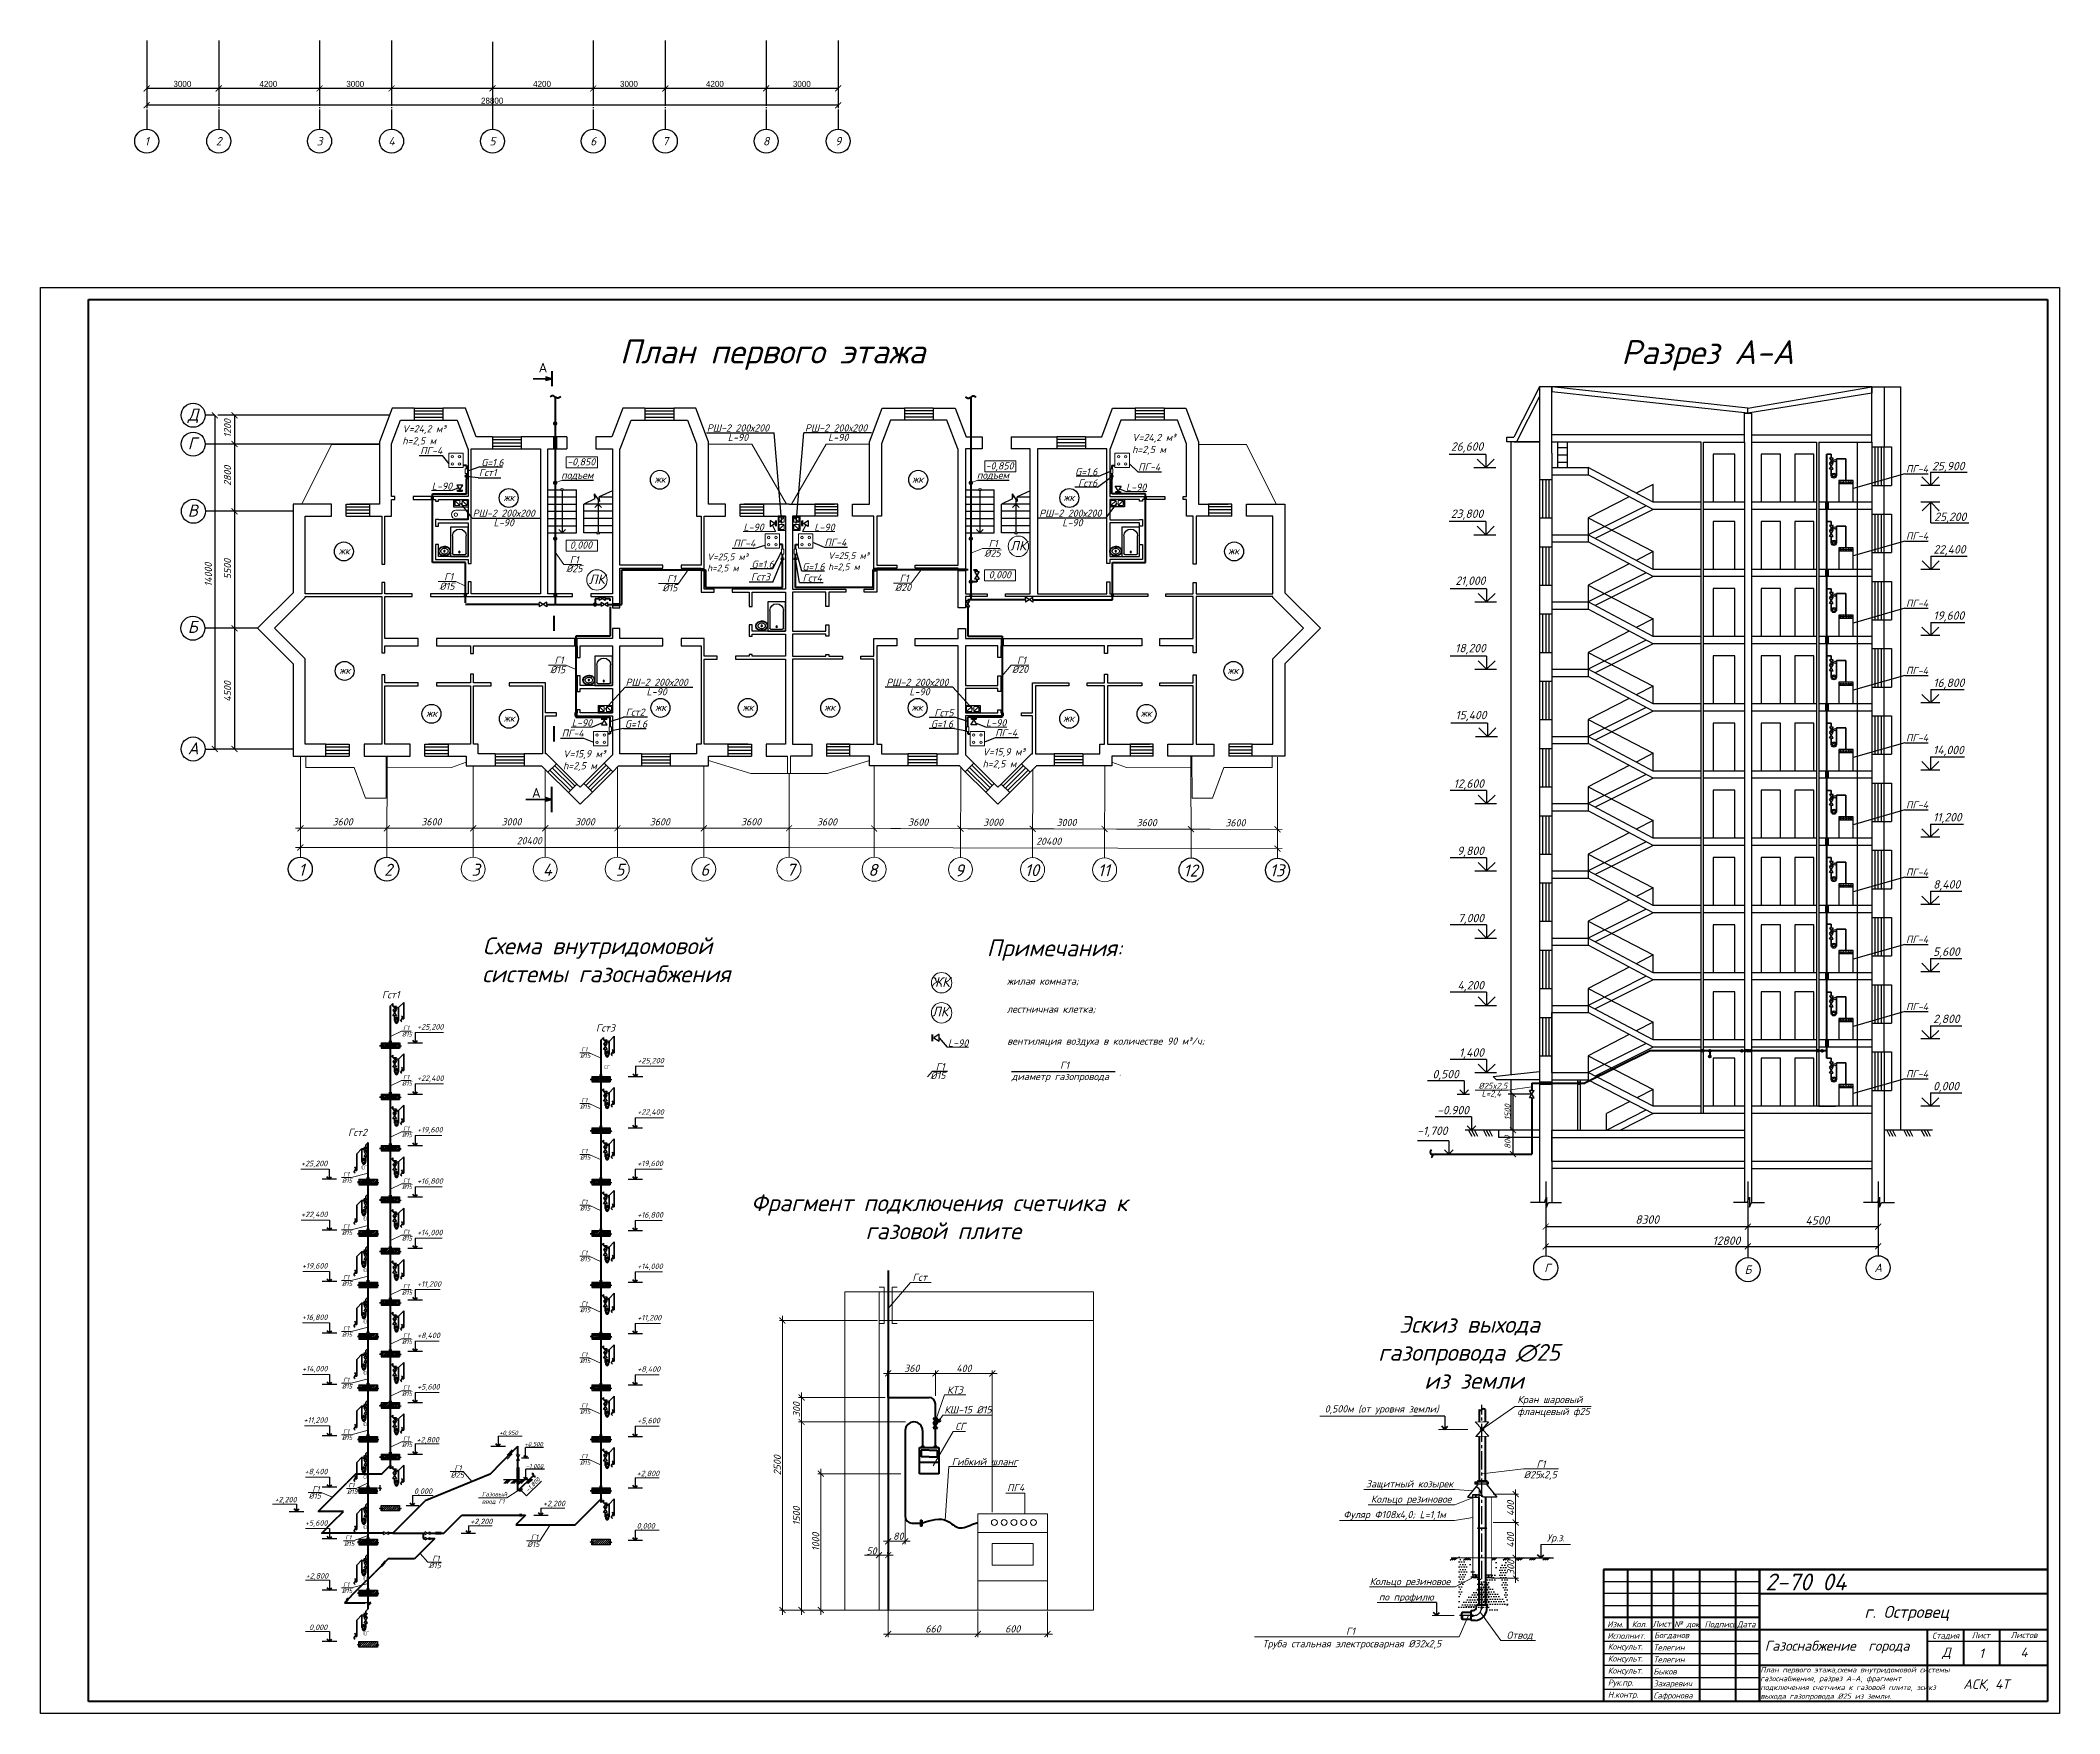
# Model space of a CAD drawing. Header units: millimetres. Extents: x -710977 to 10671, y -929782 to 89628.
# Drawn here: x 847 to 1688, y 4269 to 4966 of the extents above; entities that cross this region are included whole.
import ezdxf
from ezdxf.enums import TextEntityAlignment as Align

# ---------------------------------------------------------------- set-up
doc = ezdxf.new("R2010")
doc.units = ezdxf.units.MM
doc.header["$LTSCALE"] = 0.4
for name, pattern in [('ACAD_ISO02W100', [15, 12, -3]), ('CENTER2', [28.575, 19.05, -3.175, 3.175, -3.175]), ('DASHDOT', [25.4, 12.7, -6.35, 0, -6.35]), ('ГОСТ 2.303 5', [24, 20, -1.5, 1, -1.5])]:
    doc.linetypes.add(name, pattern=pattern)
for name, color, linetype, lineweight in [('2', 5, 'Continuous', 50), ('A-FLOR', 192, 'Continuous', 9), ('A-WALL', 113, 'Continuous', 9), ('I-WALL', 2, 'Continuous', 9), ('газ', 7, 'Continuous', 40), ('ГАЗОПРОВОД', 50, 'Continuous', 70), ('здания', 7, 'Continuous', 25), ('Надписи', 7, 'Continuous', 20), ('низкое давление', 170, 'Continuous', 60), ('оборудование', 255, 'Continuous', 60), ('основной', 7, 'Continuous', 60), ('построение', 7, 'Continuous', 30), ('среднегодовой', 255, 'Continuous', 25), ('тонкие', 7, 'Continuous', 25)]:
    doc.layers.add(name, color=color, linetype=linetype, lineweight=lineweight)
for name, color, linetype in [('VPORTS', 7, 'Continuous'), ('А1', 7, 'Continuous'), ('аксонометрия', 84, 'Continuous'), ('кварталыИнфо', 7, 'Continuous'), ('оси', 255, 'Continuous'), ('подп', 70, 'Continuous'), ('Слой1', 3, 'Continuous'), ('СхемаГидравлика', 7, 'Continuous')]:
    doc.layers.add(name, color=color, linetype=linetype)
doc.styles.add('is', font='isocpeui.ttf', dxfattribs={"height": 3.5})
doc.styles.add('Zhenka', font='isocpeur.ttf', dxfattribs={"height": 400})
doc.styles.add('ГОСТ 2.304', font='isocpeui.ttf')
doc.styles.add('Курсив', font='isocpeui.ttf')
doc.styles.add('размерный', font='isocpeui.ttf')
doc.styles.add('текстовый', font='isocpeui.ttf', dxfattribs={"height": 5})
doc.linetypes.add('ГОСТ 2.303 3', pattern='A,0.001,[1,GOST 2.303-68.shx,S=1,R=0,X=0,Y=0],-26', length=26.001)
doc.linetypes.add('зигзаг', pattern='A,0.00254,-5.08,[131,ltypeshp.shx,S=5.08,R=0,X=-5.08,Y=0],-10.16,[131,ltypeshp.shx,S=5.08,R=180,X=5.08,Y=0],-5.08', length=20.32254)
doc.dimstyles.new('размерный', dxfattribs={"dimtxt": 5, "dimasz": 2.5, "dimexe": 2, "dimexo": 0, "dimgap": 1, "dimtad": 1, "dimtxsty": 'размерный', "dimblk": 'ARCHTICK', "dimcen": 2.5, "dimadec": 0, "dimazin": 0, "dimtfac": 1, "dimtmove": 0, "dimatfit": 2, "dimfxl": 1.25, "dimarcsym": 0})
pattern_1 = [(45, (596.2527, 4237.8674), (-0.33808543, 0.33808543), [])]
pattern_2 = [(45, (596.2527, 4259.2874), (-0.33808543, 0.33808543), [])]
pattern_3 = [(45, (596.2527, 4280.7074), (-0.33808543, 0.33808543), [])]
pattern_4 = [(45, (596.2527, 4302.1274), (-0.33808543, 0.33808543), [])]
pattern_5 = [(45, (596.2527, 4344.9674), (-0.33808543, 0.33808543), [])]
pattern_6 = [(45, (596.2527, 4323.5474), (-0.33808543, 0.33808543), [])]
pattern_7 = [(45, (693.2439, 4259.29185), (-0.33808543, 0.33808543), [])]
pattern_8 = [(45, (693.2439, 4280.71185), (-0.33808543, 0.33808543), [])]
pattern_9 = [(45, (693.2439, 4302.13185), (-0.33808543, 0.33808543), [])]
pattern_10 = [(45, (693.2439, 4323.55185), (-0.33808543, 0.33808543), [])]
pattern_11 = [(45, (693.2439, 4344.97185), (-0.33808543, 0.33808543), [])]
pattern_12 = [(45, (693.2439, 4366.39185), (-0.33808543, 0.33808543), [])]
pattern_13 = [(45, (693.2439, 4387.81185), (-0.33808543, 0.33808543), [])]
pattern_14 = [(45, (605.5349, 4273.3508), (-0.33808543, 0.33808543), [])]
pattern_15 = [(45, (605.5349, 4294.7708), (-0.33808543, 0.33808543), [])]
pattern_16 = [(45, (605.5349, 4316.1908), (-0.33808543, 0.33808543), [])]
pattern_17 = [(45, (605.5349, 4337.6108), (-0.33808543, 0.33808543), [])]
pattern_18 = [(45, (605.5349, 4359.0308), (-0.33808543, 0.33808543), [])]
pattern_19 = [(45, (605.5349, 4380.4508), (-0.33808543, 0.33808543), [])]
pattern_20 = [(45, (605.5349, 4401.8708), (-0.33808543, 0.33808543), [])]

msp = doc.modelspace()

# ---------------------------------------------------------------- texts
for s, p in [('3000', (901.967, 4946.354)), ('4200', (937.771, 4946.354)), ('3000', (973.967, 4946.354)), ('4200', (1051.771, 4946.354)), ('3000', (1087.967, 4946.354)), ('4200', (1123.771, 4946.354)), ('3000', (1159.967, 4946.354)), ('28800', (1030.061, 4939.354))]:
    msp.add_text(s, height=2.5).set_placement(p)
at = {"color": 7, "lineweight": 25, "style": 'текстовый'}
msp.add_text('Примечания:', height=7, dxfattribs=at).set_placement((1240.698, 4584.25))
at = {"color": 0, "lineweight": 25}
for s, height, style, p in [('ЖК', 4, 'Курсив', (1217.497, 4571.482)), ('        жилая комната;', 3, 'текстовый', (1233.855, 4572.383)), ('ЛК', 4, 'Курсив', (1217.928, 4559.224)), ('        лестничная клетка;', 3, 'текстовый', (1233.751, 4560.728)), ('        вентиляция воздуха в количестве 90 м³/ч;', 3, 'текстовый', (1233.953, 4547.41)), ('        диаметр газопровода', 3, 'текстовый', (1235.787, 4532.656)), ('        Г1', 3, 'текстовый', (1255.954, 4537.371))]:
    msp.add_text(s, height=height, dxfattribs=dict(at, style=style)).set_placement(p)
at = {"color": 0, "style": 'Курсив'}
msp.add_text('2-70 04', height=7, dxfattribs=at).set_placement((1564.965, 4320.138))
at = {"style": 'is'}
for s, height, p in [('г. Островец', 5, (1606.251, 4308.667)), ('Исполнит.', 2.5, (1499.198, 4299.966)), ('Консульт.', 2.5, (1499.397, 4295.466)), ('Богданов', 2.5, (1518.633, 4300.205)), ('Телегин ', 2.5, (1518.368, 4295.088)), ('Консульт.', 2.5, (1499.397, 4290.466)), ('Телегин', 2.5, (1518.368, 4290.088)), ('Рук.пр.', 2.5, (1499.397, 4280.466)), ('Консульт.', 2.5, (1499.397, 4285.466)), ('Захаревич', 2.5, (1518.368, 4280.088)), ('Быков', 2.5, (1518.368, 4285.088)), ('Н.контр.', 2.5, (1499.397, 4275.466)), ('Сафронова', 2.5, (1518.368, 4275.088))]:
    msp.add_text(s, height=height, dxfattribs=at).set_placement(p)
at = {"color": 7, "lineweight": 25, "attachment_point": 1, "style": 'текстовый'}
for s, insert, char_height in [('{\\fISOCPEUR|b0|i1|c204|p34;План первого этажа}', (1087.872, 4841.152), 10), ('{\\fISOCPEUR|b0|i1|c204|p34;Д}', (907.931, 4812.367), 5), ('{\\fISOCPEUR|b0|i1|c204|p34;Г}', (907.96, 4800.367), 5), ('{\\fISOCPEUR|b0|i1|c204|p34;В}', (907.931, 4772.367), 5), ('{\\fISOCPEUR|b0|i1|c204|p34;ЛК}', (1250.427, 4757.253), 4), ('{\\fISOCPEUR|b0|i1|c204|p34;ЛК}', (1074.896, 4743.249), 4), ('{\\fISOCPEUR|b0|i1|c204|p34;Б}', (907.931, 4723.941), 5), ('{\\fISOCPEUR|b0|i1|c204|p34;А}', (907.931, 4673.367), 5), ('{\\fISOCPEUR|b0|i1|c204|p34;1}', (954.073, 4622.788), 5), ('{\\fISOCPEUR|b0|i1|c204|p34;2}', (989.715, 4622.788), 5), ('{\\fISOCPEUR|b0|i1|c204|p34;3}', (1026.143, 4622.788), 5), ('{\\fISOCPEUR|b0|i1|c204|p34;4}', (1055.832, 4622.788), 5), ('{\\fISOCPEUR|b0|i1|c204|p34;5}', (1086.145, 4622.788), 5), ('{\\fISOCPEUR|b0|i1|c204|p34;6}', (1121.442, 4622.788), 5), ('{\\fISOCPEUR|b0|i1|c204|p34;7}', (1157.343, 4622.788), 5), ('\\pi21.464;{\\H0.7x;Cхема внутридомовой \\P\\pi0;системы газоснабжения} ', (1009.108, 4592.1), 10)]:
    msp.add_mtext(s, dxfattribs=dict(at, insert=insert, char_height=char_height))
at = {"color": 7, "lineweight": 25}
for s, insert, char_height, width, attachment_point, style in [('{\\fISOCPEUR|b0|i1|c204|p34;Разрез А-А }', (1504.973, 4840.877), 10, 123.48282, 1, 'текстовый'), ('А', (1054.076, 4831.44), 4, 7.953, 1, 'Zhenka'), ('{\\fISOCPEUR|b0|i1|c0|p34;26,600}', (1447.477, 4798.322), 3.5, 13.14349, 3, 'Zhenka'), ('{\\fISOCPEUR|b0|i1|c0|p34;25,900}', (1634.399, 4790.177), 3.5, 13.14349, 1, 'Zhenka'), ('{\\fISOCPEUR|b0|i1|c0|p34;23,800}', (1447.477, 4770.322), 3.5, 13.14349, 3, 'Zhenka'), ('{\\fISOCPEUR|b0|i1|c0|p34;25,200}', (1635.345, 4764.731), 3.5, 13.14349, 7, 'Zhenka'), ('{\\fISOCPEUR|b0|i1|c0|p34;22,400}', (1634.944, 4755.481), 3.5, 13.14349, 1, 'Zhenka'), ('{\\fISOCPEUR|b0|i1|c0|p34;21,000}', (1448.377, 4742.437), 3.5, 13.14349, 3, 'Zhenka'), ('{\\fISOCPEUR|b0|i1|c0|p34;19,600}', (1634.944, 4727.916), 3.5, 13.14349, 1, 'Zhenka'), ('{\\fISOCPEUR|b0|i1|c0|p34;18,200}', (1448.527, 4714.337), 3.5, 13.14349, 3, 'Zhenka'), ('{\\fISOCPEUR|b0|i1|c0|p34;16,800}', (1634.944, 4699.916), 3.5, 13.14349, 1, 'Zhenka'), ('{\\fISOCPEUR|b0|i1|c0|p34;15,400}', (1448.83, 4686.464), 3.5, 13.14349, 3, 'Zhenka'), ('{\\fISOCPEUR|b0|i1|c0|p34;14,000}', (1634.841, 4671.916), 3.5, 13.14349, 1, 'Zhenka'), ('А', (1051.301, 4654.328), 4, 7.953, 1, 'Zhenka'), ('{\\fISOCPEUR|b0|i1|c0|p34;12,600}', (1447.783, 4657.916), 3.5, 13.14349, 3, 'Zhenka'), ('{\\fISOCPEUR|b0|i1|c0|p34;11,200}', (1634.841, 4643.916), 3.5, 13.14349, 1, 'Zhenka'), ('{\\fISOCPEUR|b0|i1|c0|p34;9,800}', (1447.783, 4629.916), 3.5, 13.14349, 3, 'Zhenka'), ('{\\fISOCPEUR|b0|i1|c0|p34;8,400}', (1634.841, 4615.916), 3.5, 13.14349, 1, 'Zhenka'), ('{\\fISOCPEUR|b0|i1|c0|p34;7,000}', (1447.783, 4601.916), 3.5, 13.14349, 3, 'Zhenka'), ('{\\fISOCPEUR|b0|i1|c0|p34;5,600}', (1634.841, 4587.916), 3.5, 13.14349, 1, 'Zhenka'), ('{\\fISOCPEUR|b0|i1|c0|p34;4,200}', (1447.783, 4573.916), 3.5, 13.14349, 3, 'Zhenka'), ('{\\fISOCPEUR|b0|i1|c0|p34;2,800}', (1634.841, 4559.916), 3.5, 13.14349, 1, 'Zhenka'), ('{\\fISOCPEUR|b0|i1|c0|p34;1,400}', (1447.783, 4545.916), 3.5, 13.14349, 3, 'Zhenka'), ('{\\fISOCPEUR|b0|i1|c0|p34;0,500}', (1437.281, 4536.916), 3.5, 13.14349, 3, 'Zhenka'), ('{\\fISOCPEUR|b0|i1|c0|p34;0,000}', (1634.841, 4531.916), 3.5, 13.14349, 1, 'Zhenka'), ('{\\fISOCPEUR|b0|i1|c0|p34;-0.\\fISOCPEUR|b0|i1|c204|p34;90\\fISOCPEUR|b0|i1|c0|p34;0}', (1441.516, 4521.916), 3.5, 13.14349, 3, 'Zhenka'), ('{\\fISOCPEUR|b0|i1|c0|p34;-1,\\fISOCPEUR|b0|i1|c204|p34;7\\fISOCPEUR|b0|i1|c0|p34;00}', (1432.576, 4508.993), 3.5, 13.14349, 9, 'Zhenka'), ('\\pi8.43156;Фрагмент подключения счетчика к \\P\\pi56.14027;газовой плите', (1134.057, 4485.063), 7, 178.46236, 1, 'текстовый'), ('{\\fISOCPEUR|b0|i1|c204|p34;8300}', (1520.708, 4472.836), 3.5, 13.14349, 9, 'Zhenka'), ('{\\fISOCPEUR|b0|i1|c204|p34;4500}', (1591.645, 4472.468), 3.5, 13.14349, 9, 'Zhenka'), ('{\\fISOCPEUR|b0|i1|c204|p34;12800}', (1554.544, 4464.034), 3.5, 13.14349, 9, 'Zhenka'), ('Гcт', (1209.728, 4452.039), 3, 55.35725, 1, 'текстовый'), ('КТЗ', (1224.182, 4405.054), 3, 55.35725, 1, 'текстовый'), ('Кран шаровый \\Pфланцевый ф25', (1461.697, 4401.135), 3, 55.35725, 1, 'текстовый'), ('{\\fISOCPEUR|b0|i1|c204|p34;КШ-15 %%C15}', (1223.024, 4396.877), 3, 55.35725, 1, 'текстовый'), ('{\\fISOCPEUR|b0|i1|c204|p34;+0,950}', (1045.424, 4386.638), 1.80217, 7.89561, 3, 'Zhenka'), ('{\\fISOCPEUR|b0|i1|c204|p34;+0,500}', (1055.827, 4381.958), 1.80217, 7.89561, 3, 'Zhenka'), ('{\\fISOCPEUR|b0|i1|c204|p34;СГ}', (1227.611, 4389.908), 3, 55.35725, 1, 'текстовый'), ('{\\fISOCPEUR|b0|i1|c204|p34;Гибкий шланг}', (1226.118, 4375.216), 3, 55.35725, 1, 'текстовый'), ('{\\fISOCPEUR|b0|i1|c204|p34;Г1}', (1469.663, 4374.23), 3, 55.35725, 1, 'текстовый'), ('{\\fISOCPEUR|b0|i1|c204|p34;-1,000}', (1055.932, 4372.8), 1.80217, 7.89561, 3, 'Zhenka'), ('{\\fISOCPEUR|b0|i1|c204|p34;Защитный козырек}', (1398.672, 4366.01), 3, 55.35725, 1, 'текстовый'), ('%%C25{\\fISOCPEUR|b0|i0|c204|p34;х}2,5', (1464.373, 4369.843), 3, 55.35725, 1, 'текстовый'), ('{\\fISOCPEUR|b0|i1|c204|p34;ПГ4}', (1249.185, 4364.418), 3, 55.35725, 1, 'текстовый'), ('{\\fISOCPEUR|b0|i1|c204|p34;Кольцо резиновое}', (1400.691, 4359.627), 3, 55.35725, 1, 'текстовый'), ('Фуляр Ф108х4,0; L=1,1м ', (1389.245, 4353.194), 3, 55.35725, 1, 'текстовый'), ('Ур.з.', (1473.926, 4343.515), 3, 55.35725, 1, 'текстовый'), ('{\\fISOCPEUR|b0|i1|c204|p34;Кольцо резиновое} ', (1400.21, 4325.328), 3, 55.35725, 1, 'текстовый'), ('{\\fISOCPEUR|b0|i1|c204|p34;Г1}', (1390.312, 4304.594), 3, 55.35725, 1, 'текстовый'), ('{\\fISOCPEUR|b0|i1|c204|p34;Отвод }', (1457.232, 4302.975), 3, 55.35725, 1, 'текстовый')]:
    msp.add_mtext(s, dxfattribs=dict(at, insert=insert, char_height=char_height, width=width, attachment_point=attachment_point, style=style))
at = {"color": 2, "ltscale": 0.5, "char_height": 3, "style": 'Курсив'}
for s, insert, attachment_point in [('жк', (1102.417, 4784.483), 1), ('жк', (1214.275, 4784.483), 3), ('жк', (1039.478, 4776.877), 1), ('жк', (1277.214, 4776.877), 3), ('жк', (970.837, 4754.621), 1), ('жк', (1345.855, 4754.621), 3), ('жк', (971.134, 4704.845), 1), ('жк', (1345.558, 4704.845), 3), ('жк', (1007.29, 4686.982), 1), ('жк', (1102.653, 4689.459), 1), ('{\\fISOCPEUR|b0|i1|c204|p34;жк}', (1139.045, 4689.468), 1), ('{\\fISOCPEUR|b0|i1|c204|p34;жк}', (1177.647, 4689.468), 3), ('жк', (1214.039, 4689.459), 3), ('жк', (1309.402, 4686.982), 3), ('жк', (1039.543, 4684.929), 1), ('жк', (1277.149, 4684.929), 3)]:
    msp.add_mtext_dynamic_manual_height_columns(s, width=3.34462, gutter_width=15, heights=[0], dxfattribs=dict(at, insert=insert, attachment_point=attachment_point))
at = {"color": 7, "lineweight": 20}
for s, insert, char_height, width, attachment_point, style in [('{\\fISOCPEUR|b0|i1|c0|p34;%%C\\fISOCPEUR|b0|i1|c204|p34;25}', (1239.642, 4753.643), 3, 14.94504, 1, 'текстовый'), ('{\\fISOCPEUR|b0|i1|c204|p34;Г1}', (1241.471, 4757.63), 3, 14.94504, 1, 'текстовый'), ('{\\fISOCPEUR|b0|i1|c204|p34;Г1}', (1014.7, 4743.843), 3, 14.94504, 1, 'текстовый'), ('{\\fISOCPEUR|b0|i1|c0|p34;%%C\\fISOCPEUR|b0|i1|c204|p34;25}', (1065.483, 4747.221), 3, 14.94504, 1, 'текстовый'), ('{\\fISOCPEUR|b0|i1|c204|p34;Г1}', (1067.009, 4750.907), 3, 14.94504, 1, 'текстовый'), ('{\\fISOCPEUR|b0|i1|c0|p34;%%C15}', (1012.735, 4739.889), 3, 14.94504, 1, 'текстовый'), ('{\\fISOCPEUR|b0|i1|c0|p34;%%C15}', (1105.594, 4739.238), 3, 14.94504, 1, 'текстовый'), ('{\\fISOCPEUR|b0|i1|c204|p34;Г1}', (1107.465, 4742.952), 3, 14.94504, 1, 'текстовый'), ('{\\fISOCPEUR|b0|i1|c0|p34;%%C\\fISOCPEUR|b0|i1|c204|p34;20}', (1202.481, 4739.334), 3, 14.94504, 1, 'текстовый'), ('{\\fISOCPEUR|b0|i1|c204|p34;Г1}', (1204.375, 4743.145), 3, 14.94504, 1, 'текстовый'), ('{\\fISOCPEUR|b0|i1|c0|p34;%%C15}', (1058.826, 4705.135), 3, 14.94504, 1, 'текстовый'), ('{\\fISOCPEUR|b0|i1|c204|p34;Г1}', (1060.657, 4709.066), 3, 14.94504, 1, 'текстовый'), ('{\\fISOCPEUR|b0|i1|c0|p34;%%C\\fISOCPEUR|b0|i1|c204|p34;20}', (1251.208, 4705.218), 3, 14.94504, 1, 'текстовый'), ('{\\fISOCPEUR|b0|i1|c204|p34;Г1}', (1253.297, 4709.022), 3, 14.94504, 1, 'текстовый'), ('{\\fISOCPEUR|b0|i1|c0|p34;+2\\fISOCPEUR|b0|i1|c204|p34;5\\fISOCPEUR|b0|i1|c0|p34;,\\fISOCPEUR|b0|i1|c204|p34;2\\fISOCPEUR|b0|i1|c0|p34;00}', (1003.457, 4555.986), 2.295, 11.43295, 1, 'текстовый'), ('{\\fISOCPEUR|b0|i1|c0|p34;+2\\fISOCPEUR|b0|i1|c204|p34;5\\fISOCPEUR|b0|i1|c0|p34;,\\fISOCPEUR|b0|i1|c204|p34;2\\fISOCPEUR|b0|i1|c0|p34;00}', (1095.217, 4541.927), 2.295, 11.43295, 1, 'текстовый'), ('{\\fISOCPEUR|b0|i1|c0|p34;+22,400}', (1003.457, 4534.589), 2.295, 11.43295, 1, 'текстовый'), ('{\\fISOCPEUR|b0|i1|c0|p34;%%C\\fISOCPEUR|b0|i1|c204|p34;25\\fISOCPEUR|b0|i1|c0|p34;x\\fISOCPEUR|b0|i1|c204|p34;2,5}', (1457.492, 4531.539), 2.5, 14.94504, 3, 'Zhenka'), ('{\\fISOCPEUR|b0|i1|c0|p34;L=2,4}', (1454.893, 4528.324), 2.5, 14.94504, 3, 'Zhenka'), ('{\\fISOCPEUR|b0|i1|c0|p34;+22,400}', (1095.169, 4520.53), 2.295, 11.43295, 1, 'текстовый'), ('{\\fISOCPEUR|b0|i1|c0|p34;+19,600}', (1003.457, 4513.169), 2.295, 11.43295, 1, 'текстовый'), ('{\\fISOCPEUR|b0|i1|c0|p34;+2\\fISOCPEUR|b0|i1|c204|p34;5\\fISOCPEUR|b0|i1|c0|p34;,\\fISOCPEUR|b0|i1|c204|p34;2\\fISOCPEUR|b0|i1|c0|p34;00}', (966.042, 4499.083), 2.295, 11.43295, 3, 'текстовый'), ('{\\fISOCPEUR|b0|i1|c0|p34;+16,800}', (1003.457, 4491.749), 2.295, 11.43295, 1, 'текстовый'), ('{\\fISOCPEUR|b0|i1|c0|p34;+19,600}', (1095.169, 4499.11), 2.295, 11.43295, 1, 'текстовый'), ('{\\fISOCPEUR|b0|i1|c0|p34;+22,400}', (966.13, 4477.877), 2.295, 11.43295, 3, 'текстовый'), ('{\\fISOCPEUR|b0|i1|c0|p34;+16,800}', (1095.169, 4477.69), 2.295, 11.43295, 1, 'текстовый'), ('{\\fISOCPEUR|b0|i1|c0|p34;+14,000}', (1003.457, 4470.329), 2.295, 11.43295, 1, 'текстовый'), ('{\\fISOCPEUR|b0|i1|c0|p34;+19,600}', (966.13, 4456.457), 2.295, 11.43295, 3, 'текстовый'), ('{\\fISOCPEUR|b0|i1|c0|p34;+11,200}', (1003.457, 4448.909), 2.295, 11.43295, 1, 'текстовый'), ('{\\fISOCPEUR|b0|i1|c0|p34;+14,000}', (1095.169, 4456.27), 2.295, 11.43295, 1, 'текстовый'), ('{\\fISOCPEUR|b0|i1|c0|p34;+16,800}', (966.13, 4435.037), 2.295, 11.43295, 3, 'текстовый'), ('{\\fISOCPEUR|b0|i1|c0|p34;+11,200}', (1095.169, 4434.85), 2.295, 11.43295, 1, 'текстовый'), ('{\\fISOCPEUR|b0|i1|c0|p34;+8,400}', (1003.457, 4427.489), 2.295, 11.43295, 1, 'текстовый'), ('{\\fISOCPEUR|b0|i1|c0|p34;+14,000}', (966.13, 4413.617), 2.295, 11.43295, 3, 'текстовый'), ('{\\fISOCPEUR|b0|i1|c0|p34;+8,400}', (1095.169, 4413.43), 2.295, 11.43295, 1, 'текстовый'), ('{\\fISOCPEUR|b0|i1|c0|p34;+5,600}', (1003.457, 4406.069), 2.295, 11.43295, 1, 'текстовый'), ('{\\fISOCPEUR|b0|i1|c0|p34;+11,200}', (966.13, 4392.197), 2.295, 11.43295, 3, 'текстовый'), ('{\\fISOCPEUR|b0|i1|c0|p34;+5,600}', (1095.169, 4392.01), 2.295, 11.43295, 1, 'текстовый'), ('{\\fISOCPEUR|b0|i1|c0|p34;+2,800}', (1003.198, 4384.029), 2.295, 11.43295, 1, 'текстовый'), ('{\\fISOCPEUR|b0|i1|c0|p34;+8,400}', (966.13, 4370.777), 2.295, 11.43295, 3, 'текстовый'), ('{\\fISOCPEUR|b0|i1|c204|p34;%%C25}', (1017.414, 4369.349), 2.295, 11.43295, 1, 'текстовый'), ('{\\fISOCPEUR|b0|i1|c204|p34;Г1}', (1018.925, 4372.235), 2.295, 11.43295, 1, 'текстовый'), ('{\\fISOCPEUR|b0|i1|c0|p34;+2,800}', (1094.91, 4369.97), 2.295, 11.43295, 1, 'текстовый'), ('+2,{\\fISOCPEUR|b0|i1|c204|p34;2}00', (944.062, 4359.093), 2.295, 11.43295, 1, 'текстовый'), ('{\\fISOCPEUR|b0|i1|c204|p34;%%C\\fISOCPEUR|b0|i1|c0|p34;15}', (958.303, 4360.66), 2.295, 11.43295, 1, 'текстовый'), ('{\\fISOCPEUR|b0|i1|c204|p34;Г1}', (959.814, 4363.547), 2.295, 11.43295, 1, 'текстовый'), ('{\\fISOCPEUR|b0|i1|c204|p34;0\\fISOCPEUR|b0|i1|c0|p34;,\\fISOCPEUR|b0|i1|c204|p34;000}', (1002.154, 4362.609), 2.295, 11.43295, 1, 'текстовый'), ('Газовый \\Pввод Г1', (1030.418, 4361.067), 1.8022, 33.26222, 1, 'Курсив'), ('+2,{\\fISOCPEUR|b0|i1|c204|p34;2}00', (1055.875, 4357.47), 2.295, 11.43295, 1, 'текстовый'), ('{\\fISOCPEUR|b0|i1|c0|p34;+5,600}', (966.13, 4349.357), 2.295, 11.43295, 3, 'текстовый'), ('+2,{\\fISOCPEUR|b0|i1|c204|p34;2}00', (1025.628, 4350.005), 2.295, 11.43295, 1, 'текстовый'), ('{\\fISOCPEUR|b0|i1|c204|p34;0\\fISOCPEUR|b0|i1|c0|p34;,\\fISOCPEUR|b0|i1|c204|p34;0\\fISOCPEUR|b0|i1|c0|p34;00}', (1094.91, 4348.16), 2.295, 11.43295, 1, 'текстовый'), ('{\\fISOCPEUR|b0|i1|c204|p34;%%C\\fISOCPEUR|b0|i1|c0|p34;15}', (1049.262, 4340.48), 2.295, 11.43295, 1, 'текстовый'), ('{\\fISOCPEUR|b0|i1|c204|p34;Г1}', (1050.773, 4343.367), 2.295, 11.43295, 1, 'текстовый'), ('{\\fISOCPEUR|b0|i1|c204|p34;%%C\\fISOCPEUR|b0|i1|c0|p34;15}', (1008.225, 4331.665), 2.295, 11.43295, 1, 'текстовый'), ('{\\fISOCPEUR|b0|i1|c204|p34;Г1}', (1009.737, 4334.552), 2.295, 11.43295, 1, 'текстовый'), ('{\\fISOCPEUR|b0|i1|c0|p34;+2,800}', (966.389, 4327.317), 2.295, 11.43295, 3, 'текстовый'), ('{\\fISOCPEUR|b0|i1|c204|p34;0\\fISOCPEUR|b0|i1|c0|p34;,\\fISOCPEUR|b0|i1|c204|p34;0\\fISOCPEUR|b0|i1|c0|p34;00}', (966.013, 4305.897), 2.295, 11.43295, 3, 'текстовый')]:
    msp.add_mtext(s, dxfattribs=dict(at, insert=insert, char_height=char_height, width=width, attachment_point=attachment_point, style=style))
at = {"color": 7, "lineweight": 25, "char_height": 5, "attachment_point": 3, "rotation": 359.876152, "style": 'текстовый'}
for s, insert in [('{\\fISOCPEUR|b0|i1|c204|p34;8}', (1195.169, 4622.709)), ('{\\fISOCPEUR|b0|i1|c204|p34;9}', (1231.199, 4622.516)), ('{\\fISOCPEUR|b0|i1|c204|p34;10}', (1262.524, 4622.599)), ('{\\fISOCPEUR|b0|i1|c204|p34;11}', (1291.982, 4622.546)), ('{\\fISOCPEUR|b0|i1|c204|p34;12}', (1328.575, 4622.443)), ('{\\fISOCPEUR|b0|i1|c204|p34;13}', (1364.639, 4622.526))]:
    msp.add_mtext(s, dxfattribs=dict(at, insert=insert))
at = {"color": 7, "lineweight": 35, "char_height": 3, "width": 19.4202, "attachment_point": 1, "style": 'текстовый'}
for s, insert in [('{\\fISOCPEUR|b0|i1|c204|p34;Гст1}', (988.809, 4569.749)), ('{\\fISOCPEUR|b0|i1|c204|p34;Гст3}', (1077.92, 4555.894)), ('{\\fISOCPEUR|b0|i1|c204|p34;Гст2}', (974.685, 4512.392))]:
    msp.add_mtext(s, dxfattribs=dict(at, insert=insert))
at = {"color": 0, "lineweight": 20, "char_height": 3, "width": 14.3846, "attachment_point": 3, "style": 'текстовый'}
for s, insert in [('{\\fISOCPEUR|b0|i1|c204|p34;%%C15}', (1223.495, 4536.081)), ('{\\fISOCPEUR|b0|i1|c204|p34;Г1}', (1223.189, 4539.74))]:
    msp.add_mtext(s, dxfattribs=dict(at, insert=insert))
at = {"color": 7, "lineweight": 25, "attachment_point": 1, "style": 'текстовый'}
for s, width, insert, char_height in [('\\pi22.7498;{\\fISOCPEUR|b0|i1|c204|p34;\\C256;Эскиз выхода \\P\\pi14.07404;газопровода \\fISOCPEUR|b0|i1|c0|p34;∅25\\fISOCPEUR|b0|i1|c204|p34; \\P\\pi33.21798;из земли\\P\\pi31.11533;          }', 105.71551, (1389.686, 4434.414), 7), ('{\\fISOCPEUR|b0|i1|c204|p34;\\C256;0\\fISOCPEUR|b0|i1|c0|p34;,500\\fISOCPEUR|b0|i1|c204|p34;м \\fISOCPEUR|b0|i1|c0|p34;(\\fISOCPEUR|b0|i1|c204|p34;от уровня земли\\fISOCPEUR|b0|i1|c0|p34;)}', 50.53694, (1381.445, 4397.212), 3), ('{\\fISOCPEUR|b0|i1|c204|p34;\\C256;по профилю}', 23.37475, (1404.013, 4318.885), 3), ('{\\C0;Труба стальная электросварная %%C32х2,5}', 87.99193, (1355.518, 4299.428), 3)]:
    msp.add_mtext_dynamic_manual_height_columns(s, width=width, gutter_width=943.877, heights=[0], dxfattribs=dict(at, insert=insert, char_height=char_height))
at = {"color": 7, "lineweight": 25, "insert": (1048.405, 4362.183), "char_height": 1.8022, "width": 7.89561, "attachment_point": 1, "rotation": 45, "style": 'Курсив'}
msp.add_mtext('-1,800', dxfattribs=at)
at = {"color": 0, "insert": (1564.736, 4299.113), "char_height": 4.14754, "attachment_point": 1}
msp.add_mtext_dynamic_manual_height_columns('{\\fISOCPEUR|b0|i1|c204|p34;Газоснабжение\\fISOCPEUR|b0|i1|c0|p34;  \\fISOCPEUR|b0|i1|c204|p34;города}', width=66.29276, gutter_width=12.5, heights=[16.512], dxfattribs=at)
at = {"layer": '2', "color": 0, "lineweight": 50, "ltscale": 0.08, "insert": (1295.775, 4537.467), "char_height": 3, "attachment_point": 1, "style": 'текстовый'}
msp.add_mtext_dynamic_manual_height_columns('.', width=3.54187, gutter_width=15, heights=[0], dxfattribs=at)
at = {"layer": 'А1', "lineweight": 35, "attachment_point": 1, "style": 'размерный'}
for s, insert, char_height, width in [('{\\fISOCPEUR|b0|i1|c204|p34;Изм.}', (1499.131, 4307.27), 2.5, 5.41368), ('{\\fISOCPEUR|b0|i1|c204|p34;Кол.}', (1509.363, 4307.302), 2.5, 2.18127), ('{\\fISOCPEUR|b0|i1|c204|p34;Лист}', (1518.003, 4307.422), 2.5, 2.81003), ('{\\fISOCPEUR|b0|i1|c204|p34;№ док.}', (1527.022, 4307.307), 2.5, 12.60807), ('{\\fISOCPEUR|b0|i1|c204|p34;Подпись}', (1539.68, 4307.254), 2.5, 4.86489), ('{\\fISOCPEUR|b0|i1|c204|p34;Дата}', (1553.217, 4307.254), 2.5, 6.3271), ('{\\fISOCPEUR|b0|i1|c204|p34;Стадия}', (1634.472, 4302.541), 2.5, 4.86489), ('{\\fISOCPEUR|b0|i1|c204|p34;Лист}', (1650.906, 4302.693), 2.5, 4.86489), ('{\\fISOCPEUR|b0|i1|c204|p34;Листов}', (1667.192, 4302.783), 2.5, 4.86489), ('{\\fISOCPEUR|b0|i1|c204|p34;Д}', (1638.611, 4296.317), 4, 6.74169), ('{\\fISOCPEUR|b0|i1|c204|p34;1}', (1653.973, 4295.884), 4, 6.74169), ('{\\fISOCPEUR|b0|i1|c204|p34;4}', (1671.213, 4296.317), 4, 6.74169), ('{\\fISOCPEUR|b0|i1|c204|p34;АСК, 4Т}', (1647.424, 4283.082), 4, 32.88999)]:
    msp.add_mtext(s, dxfattribs=dict(at, insert=insert, char_height=char_height, width=width))
at = {"layer": 'А1', "color": 0, "lineweight": 35, "insert": (1562.903, 4288.16), "char_height": 2.2, "width": 70.93744, "attachment_point": 1, "style": 'Курсив'}
msp.add_mtext('{\\fISOCPEUR|b0|i1|c204|p34;План первого этажа},{\\fISOCPEUR|b0|i1|c204|p34;схема внутридомовой системы газоснабжения}, {\\fISOCPEUR|b0|i1|c204|p34;разрез А}-{\\fISOCPEUR|b0|i1|c204|p34;А}, {\\fISOCPEUR|b0|i1|c204|p34;фрагмент подключения счетчика к газовой плите}, {\\fISOCPEUR|b0|i1|c204|p34;эсикз выхода газопровода }%%C2{\\fISOCPEUR|b0|i1|c204|p34;5 из земли}.', dxfattribs=at)
at = {"layer": 'аксонометрия', "color": 7, "lineweight": 35, "insert": (1081.416, 4538.869), "char_height": 1.53, "width": 2.3327, "attachment_point": 1, "style": 'Zhenka'}
msp.add_mtext('СГ', dxfattribs=at)
at = {"layer": 'аксонометрия', "color": 7, "lineweight": 40, "char_height": 1.53, "width": 2.3327, "attachment_point": 1, "style": 'Zhenka'}
for insert in [(980.264, 4497.063), (981.091, 4368.141)]:
    msp.add_mtext('СГ', dxfattribs=dict(at, insert=insert))
at = {"layer": 'аксонометрия', "color": 7, "lineweight": 50, "char_height": 1.53, "width": 2.3327, "attachment_point": 1, "style": 'Zhenka'}
for insert in [(981.111, 4475.733), (981.111, 4454.313), (981.111, 4432.893), (981.111, 4411.473), (981.111, 4390.053), (981.111, 4347.213), (981.111, 4325.793), (981.111, 4302.925)]:
    msp.add_mtext('СГ', dxfattribs=dict(at, insert=insert))
at = {"layer": 'газ', "color": 0, "lineweight": 25, "ltscale": 0.08, "style": 'текстовый'}
for p in [(1132.85, 4798.855), (1035.304, 4763.352), (1098.996, 4692.917)]:
    msp.add_text('L-90', height=3, dxfattribs=at).set_placement(p)
for p in [(1174.606, 4798.855), (1272.152, 4763.352), (1208.46, 4692.917)]:
    msp.add_text('L-90', height=3, rotation=360, dxfattribs=at).set_placement(p)
at = {"layer": 'газ', "color": 0, "lineweight": 50, "ltscale": 0.08, "insert": (1251.511, 4304.072), "char_height": 2.5, "attachment_point": 5, "bg_fill": 3, "box_fill_scale": 1.1, "bg_fill_color": 256, "bg_fill_true_color": 13158600, "bg_fill_transparency": 0}
msp.add_mtext('{\\fISOCPEUR|b0|i1|c0|p34;\\H1.2x;600}', dxfattribs=at)
at = {"layer": 'здания', "color": 7, "lineweight": 20, "attachment_point": 1, "style": 'текстовый'}
for s, insert, char_height, width in [('V=2{\\fISOCPEUR|b0|i1|c204|p34;4},{\\fISOCPEUR|b0|i1|c204|p34;2} {\\fISOCPEUR|b0|i1|c204|p34;м}³\\Ph=2,5 {\\fISOCPEUR|b0|i1|c204|p34;м}', (997.262, 4805.431), 3, 21.88535), ('V=2{\\fISOCPEUR|b0|i1|c204|p34;4},{\\fISOCPEUR|b0|i1|c204|p34;2} {\\fISOCPEUR|b0|i1|c204|p34;м}³\\Ph=2,5 {\\fISOCPEUR|b0|i1|c204|p34;м}', (1301.239, 4801.835), 3, 21.88535), ('V=2{\\fISOCPEUR|b0|i1|c204|p34;5},{\\fISOCPEUR|b0|i1|c204|p34;5} {\\fISOCPEUR|b0|i1|c204|p34;м}³\\Ph=2,5 {\\fISOCPEUR|b0|i1|c204|p34;м}', (1124.22, 4752.014), 2.8, 21.88535), ('V=2{\\fISOCPEUR|b0|i1|c204|p34;5},{\\fISOCPEUR|b0|i1|c204|p34;5} {\\fISOCPEUR|b0|i1|c204|p34;м}³\\Ph=2,5 {\\fISOCPEUR|b0|i1|c204|p34;м}', (1174.624, 4752.523), 2.8, 21.88535), ('V={\\fISOCPEUR|b0|i1|c204|p34;15},{\\fISOCPEUR|b0|i1|c204|p34;9} {\\fISOCPEUR|b0|i1|c204|p34;м}³\\Ph=2,5 {\\fISOCPEUR|b0|i1|c204|p34;м}', (1064.219, 4670.092), 3, 21.88535), ('V={\\fISOCPEUR|b0|i1|c204|p34;15},{\\fISOCPEUR|b0|i1|c204|p34;9} {\\fISOCPEUR|b0|i1|c204|p34;м}³\\Ph=2,5 {\\fISOCPEUR|b0|i1|c204|p34;м}', (1238.926, 4670.883), 3, 21.88535), ('{\\fISOCPEUR|b0|i1|c204|p34;%%C15}', (997.097, 4552.67), 1.848, 13.48137), ('{\\fISOCPEUR|b0|i1|c204|p34;Г1}', (997.597, 4555.307), 1.848, 13.48137), ('{\\fISOCPEUR|b0|i1|c204|p34;%%C15}', (1071.299, 4543.734), 1.848, 13.48137), ('{\\fISOCPEUR|b0|i1|c204|p34;Г1}', (1071.798, 4546.371), 1.848, 13.48137), ('{\\fISOCPEUR|b0|i1|c204|p34;Г1}', (997.597, 4534.824), 1.848, 13.48137), ('{\\fISOCPEUR|b0|i1|c204|p34;%%C15}', (997.097, 4532.187), 1.848, 13.48137), ('{\\fISOCPEUR|b0|i1|c204|p34;Г1}', (1071.798, 4525.187), 1.848, 13.48137), ('{\\fISOCPEUR|b0|i1|c204|p34;%%C15}', (1071.299, 4522.55), 1.848, 13.48137), ('{\\fISOCPEUR|b0|i1|c204|p34;%%C15}', (997.097, 4510.74), 1.848, 13.48137), ('{\\fISOCPEUR|b0|i1|c204|p34;Г1}', (997.597, 4513.377), 1.848, 13.48137), ('{\\fISOCPEUR|b0|i1|c204|p34;%%C15}', (1071.299, 4501.366), 1.848, 13.48137), ('{\\fISOCPEUR|b0|i1|c204|p34;Г1}', (1071.798, 4504.003), 1.848, 13.48137), ('{\\fISOCPEUR|b0|i1|c204|p34;%%C15}', (972.115, 4491.721), 1.848, 13.48137), ('{\\fISOCPEUR|b0|i1|c204|p34;Г1}', (972.614, 4494.358), 1.848, 13.48137), ('{\\fISOCPEUR|b0|i1|c204|p34;Г1}', (997.597, 4491.726), 1.848, 13.48137), ('{\\fISOCPEUR|b0|i1|c204|p34;%%C15}', (997.097, 4489.089), 1.848, 13.48137), ('{\\fISOCPEUR|b0|i1|c204|p34;Г1}', (1071.798, 4482.82), 1.848, 13.48137), ('{\\fISOCPEUR|b0|i1|c204|p34;%%C15}', (1071.299, 4480.183), 1.848, 13.48137), ('{\\fISOCPEUR|b0|i1|c204|p34;%%C15}', (972.115, 4470.001), 1.848, 13.48137), ('{\\fISOCPEUR|b0|i1|c204|p34;Г1}', (972.614, 4472.638), 1.848, 13.48137), ('{\\fISOCPEUR|b0|i1|c204|p34;%%C15}', (997.097, 4467.678), 1.848, 13.48137), ('{\\fISOCPEUR|b0|i1|c204|p34;Г1}', (997.597, 4470.315), 1.848, 13.48137), ('{\\fISOCPEUR|b0|i1|c204|p34;%%C15}', (1071.299, 4458.999), 1.848, 13.48137), ('{\\fISOCPEUR|b0|i1|c204|p34;Г1}', (1071.798, 4461.636), 1.848, 13.48137), ('{\\fISOCPEUR|b0|i1|c204|p34;Г1}', (972.614, 4451.437), 1.848, 13.48137), ('{\\fISOCPEUR|b0|i1|c204|p34;%%C15}', (972.115, 4448.8), 1.848, 13.48137), ('{\\fISOCPEUR|b0|i1|c204|p34;%%C15}', (997.097, 4445.103), 1.848, 13.48137), ('{\\fISOCPEUR|b0|i1|c204|p34;Г1}', (997.597, 4447.741), 1.848, 13.48137), ('{\\fISOCPEUR|b0|i1|c204|p34;%%C15}', (1071.299, 4437.815), 1.848, 13.48137), ('{\\fISOCPEUR|b0|i1|c204|p34;Г1}', (1071.798, 4440.452), 1.848, 13.48137), ('{\\fISOCPEUR|b0|i1|c204|p34;%%C15}', (972.115, 4427.586), 1.848, 13.48137), ('{\\fISOCPEUR|b0|i1|c204|p34;Г1}', (972.614, 4430.223), 1.848, 13.48137), ('{\\fISOCPEUR|b0|i1|c204|p34;%%C15}', (997.097, 4424.597), 1.848, 13.48137), ('{\\fISOCPEUR|b0|i1|c204|p34;Г1}', (997.597, 4427.234), 1.848, 13.48137), ('{\\fISOCPEUR|b0|i1|c204|p34;%%C15}', (1071.299, 4416.631), 1.848, 13.48137), ('{\\fISOCPEUR|b0|i1|c204|p34;Г1}', (1071.798, 4419.268), 1.848, 13.48137), ('{\\fISOCPEUR|b0|i1|c204|p34;Г1}', (972.614, 4408.672), 1.848, 13.48137), ('{\\fISOCPEUR|b0|i1|c204|p34;%%C15}', (972.115, 4406.035), 1.848, 13.48137), ('{\\fISOCPEUR|b0|i1|c204|p34;%%C15}', (997.097, 4402.935), 1.848, 13.48137), ('{\\fISOCPEUR|b0|i1|c204|p34;Г1}', (997.597, 4405.572), 1.848, 13.48137), ('{\\fISOCPEUR|b0|i1|c204|p34;%%C15}', (1071.299, 4395.448), 1.848, 13.48137), ('{\\fISOCPEUR|b0|i1|c204|p34;Г1}', (1071.798, 4398.085), 1.848, 13.48137), ('{\\fISOCPEUR|b0|i1|c204|p34;%%C15}', (972.115, 4384.624), 1.848, 13.48137), ('{\\fISOCPEUR|b0|i1|c204|p34;Г1}', (972.614, 4387.261), 1.848, 13.48137), ('{\\fISOCPEUR|b0|i1|c204|p34;%%C15}', (997.097, 4381.67), 1.848, 13.48137), ('{\\fISOCPEUR|b0|i1|c204|p34;Г1}', (997.597, 4384.307), 1.848, 13.48137), ('{\\fISOCPEUR|b0|i1|c204|p34;%%C15}', (1071.299, 4374.264), 1.848, 13.48137), ('{\\fISOCPEUR|b0|i1|c204|p34;Г1}', (1071.798, 4376.901), 1.848, 13.48137), ('{\\fISOCPEUR|b0|i1|c204|p34;%%C15}', (974.249, 4362.15), 1.848, 13.48137), ('{\\fISOCPEUR|b0|i1|c204|p34;Г1}', (974.748, 4364.787), 1.848, 13.48137), ('{\\fISOCPEUR|b0|i1|c204|p34;%%C15}', (972.997, 4340.427), 1.848, 13.48137), ('{\\fISOCPEUR|b0|i1|c204|p34;Г1}', (973.497, 4343.064), 1.848, 13.48137), ('{\\fISOCPEUR|b0|i1|c204|p34;Г1}', (972.614, 4323.47), 1.848, 13.48137), ('{\\fISOCPEUR|b0|i1|c204|p34;%%C15}', (972.115, 4320.833), 1.848, 13.48137)]:
    msp.add_mtext(s, dxfattribs=dict(at, insert=insert, char_height=char_height, width=width))
at = {"layer": 'здания', "color": 7, "lineweight": 20, "char_height": 3, "style": 'текстовый'}
for s, insert, attachment_point in [('{\\fISOCPEUR|b0|i1|c204|p34;ПГ-4}', (1004.762, 4796.369), 1), ('{\\fISOCPEUR|b0|i1|c204|p34;Гст1}', (1029.174, 4787.209), 1), ('{\\fISOCPEUR|b0|i1|c204|p34;G=1,6}', (1030.165, 4791.417), 1), ('{\\fISOCPEUR|b0|i1|c204|p34;G=1,6}', (1286.779, 4787.561), 3), ('{\\fISOCPEUR|b0|i1|c204|p34;ПГ-4}', (1312.971, 4789.504), 3), ('{\\fISOCPEUR|b0|i1|c204|p34;ПГ-4}', (1623.588, 4788.796), 1), ('{\\fISOCPEUR|b0|i1|c204|p34;Гст6}', (1286.739, 4782.881), 3), ('{\\fISOCPEUR|b0|i1|c204|p34;ПГ-4}', (1623.588, 4760.796), 1), ('{\\fISOCPEUR|b0|i1|c204|p34;ПГ-4}', (1135.156, 4757.773), 1), ('{\\fISOCPEUR|b0|i1|c204|p34;ПГ-4}', (1182.298, 4758.139), 3), ('{\\fISOCPEUR|b0|i1|c204|p34;Гст3}', (1142.482, 4743.755), 1), ('{\\fISOCPEUR|b0|i1|c204|p34;G=1,6}', (1142.729, 4749.064), 1), ('{\\fISOCPEUR|b0|i1|c204|p34;G=1,6}', (1173.159, 4748.044), 3), ('{\\fISOCPEUR|b0|i1|c204|p34;Гст4}', (1172.069, 4743.318), 3), ('{\\fISOCPEUR|b0|i1|c204|p34;ПГ-4}', (1623.588, 4732.796), 1), ('{\\fISOCPEUR|b0|i1|c204|p34;ПГ-4}', (1623.588, 4704.796), 1), ('{\\fISOCPEUR|b0|i1|c204|p34;Гст2}', (1090.286, 4687.406), 1), ('{\\fISOCPEUR|b0|i1|c204|p34;Гст5}', (1226.875, 4687.187), 3), ('{\\fISOCPEUR|b0|i1|c204|p34;ПГ-4}', (1063.665, 4678.691), 1), ('{\\fISOCPEUR|b0|i1|c204|p34;G=1,6}', (1089.995, 4682.491), 1), ('{\\fISOCPEUR|b0|i1|c204|p34;G=1,6}', (1226.697, 4682.491), 3), ('{\\fISOCPEUR|b0|i1|c204|p34;ПГ-4}', (1253.408, 4678.824), 3), ('{\\fISOCPEUR|b0|i1|c204|p34;ПГ-4}', (1623.588, 4676.796), 1), ('{\\fISOCPEUR|b0|i1|c204|p34;ПГ-4}', (1623.588, 4648.796), 1), ('{\\fISOCPEUR|b0|i1|c204|p34;ПГ-4}', (1623.588, 4620.796), 1), ('{\\fISOCPEUR|b0|i1|c204|p34;ПГ-4}', (1623.588, 4592.796), 1), ('{\\fISOCPEUR|b0|i1|c204|p34;ПГ-4}', (1623.588, 4564.796), 1), ('{\\fISOCPEUR|b0|i1|c204|p34;ПГ-4}', (1623.588, 4536.796), 1)]:
    msp.add_mtext_dynamic_manual_height_columns(s, width=6.7371, gutter_width=25, heights=[0], dxfattribs=dict(at, insert=insert, attachment_point=attachment_point))
at = {"layer": 'здания', "color": 0, "lineweight": 20, "char_height": 3, "style": 'текстовый'}
for insert, attachment_point in [((1009.542, 4781.559), 1), ((1307.15, 4781.149), 3), ((1139.366, 4764.452), 1), ((1177.326, 4764.452), 3), ((1067.847, 4682.956), 1), ((1248.845, 4682.956), 3), ((1224.553, 4549.604), 1)]:
    msp.add_mtext_dynamic_manual_height_columns('L-90', width=6.7371, gutter_width=25, heights=[0], dxfattribs=dict(at, insert=insert, attachment_point=attachment_point))
at = {"layer": 'здания', "color": 7, "lineweight": 20, "insert": (1192.721, 4336.542), "char_height": 5, "attachment_point": 5, "style": 'размерный'}
msp.add_mtext('{\\fISOCPEUR|b0|i1|c204|p34;\\H0.6x;50}', dxfattribs=at)
at = {"layer": 'оси', "linetype": 'Continuous', "lineweight": 25, "style": 'ГОСТ 2.304'}
for s, p in [('1', (890.826, 4923.729)), ('2', (920.826, 4923.729)), ('3', (962.826, 4923.729)), ('4', (992.826, 4923.729)), ('5', (1034.826, 4923.729)), ('6', (1076.826, 4923.729)), ('7', (1106.826, 4923.729)), ('8', (1148.826, 4923.729)), ('9', (1178.826, 4923.729)), ('Г', (1474.209, 4454.424)), ('Б', (1557.765, 4453.707)), ('А', (1611.986, 4454.504))]:
    msp.add_text(s, height=3.5, dxfattribs=at).set_placement(p, align=Align.MIDDLE_CENTER)
at = {"layer": 'подп', "color": 0, "style": 'текстовый'}
for p in [(1124.123, 4802.78), (1026.577, 4767.277), (1090.269, 4696.842)]:
    msp.add_text('РШ-2 200х200', height=3, dxfattribs=at).set_placement(p)
for p in [(1164.98, 4802.78), (1262.527, 4767.277), (1198.834, 4696.842)]:
    msp.add_text('РШ-2 200х200', height=3, rotation=360, dxfattribs=at).set_placement(p)
at = {"layer": 'построение', "lineweight": 20, "char_height": 3, "attachment_point": 1, "style": 'текстовый'}
for s, insert in [('{\\fISOCPEUR|b0|i1|c0|p34;-0,8\\fISOCPEUR|b0|i1|c204|p34;5\\fISOCPEUR|b0|i1|c0|p34;0}', (1065.982, 4791.66)), ('{\\fISOCPEUR|b0|i1|c0|p34;-0,8\\fISOCPEUR|b0|i1|c204|p34;5\\fISOCPEUR|b0|i1|c0|p34;0}', (1240.241, 4789.992)), ('{\\fISOCPEUR|b0|i1|c0|p34;0,\\fISOCPEUR|b0|i1|c204|p34;0\\fISOCPEUR|b0|i1|c0|p34;00}', (1067.07, 4757.036)), ('{\\fISOCPEUR|b0|i1|c0|p34;0,\\fISOCPEUR|b0|i1|c204|p34;0\\fISOCPEUR|b0|i1|c0|p34;00}', (1241.526, 4744.664))]:
    msp.add_mtext_dynamic_manual_height_columns(s, width=10.23632, gutter_width=15, heights=[0], dxfattribs=dict(at, insert=insert))
at = {"layer": 'тонкие', "color": 0, "style": 'Курсив'}
for p in [(1063.464, 4783.149), (1236.58, 4783.149)]:
    msp.add_text('подъем', height=3, dxfattribs=at).set_placement(p)

# ---------------------------------------------------------------- blocks, each defined once
blk = doc.blocks.new('Ванна — 66 x 152 см')
for p, q in [((8, -18), (10, -18)), ((9, -17), (9, -19))]:
    blk.add_line(p, q)
blk.add_lwpolyline([(0, -36), (0, 0), (60, 0), (60, -36)], close=True)
for points in [[(4, -30), (4, -6)], [(6, -4), (42, -4)], [(42, -32), (6, -32)]]:
    blk.add_lwpolyline(points)
for radius in [1.5, 1]:
    blk.add_circle((9, -18), radius)
for centre, radius, start, end in [((5.75, -5.75), 1.77, 81.8699, 188.1301), ((5.75, -30.25), 1.77, 171.8699, 278.1301), ((42, -18), 14, 270, 90)]:
    blk.add_arc(centre, radius, start, end)
blk = doc.blocks.new('Раковина овальная — вид сверху')
for p, q in [((-1, 0), (1, 0)), ((0, 1), (0, -1))]:
    blk.add_line(p, q)
at = {"linetype": 'Continuous'}
for points in [[(-12.2, 0.4, 0.117634), (-11.5, -3.4, 0.104469), (-8.9, -6.8, 0.090016), (-5.1, -9.1, 0.08192), (-0.3, -10, 0.08192), (4.5, -9.4, 0.090016), (8.4, -7.4, 0.104469), (11.2, -4.1, 0.117634), (12.2, -0.4, 0.117634), (11.5, 3.4, 0.104469), (8.9, 6.8, 0.090016), (5.1, 9.1, 0.08192), (0.3, 10, 0.08192), (-4.5, 9.4, 0.090016), (-8.4, 7.4, 0.104469), (-11.2, 4.1, 0.117634)], [(-11.3, 0.2, 0.118622), (-10.5, -3.3, 0.104678), (-8.1, -6.4, 0.089562), (-4.5, -8.4, 0.081185), (-0.1, -9.2, 0.081185), (4.3, -8.5, 0.089562), (7.9, -6.6, 0.104678), (10.4, -3.5, 0.118622), (11.3, -0.2, 0.118622), (10.5, 3.3, 0.104678), (8.1, 6.4, 0.089562), (4.5, 8.4, 0.081185), (0.1, 9.2, 0.081185), (-4.3, 8.5, 0.089562), (-7.9, 6.6, 0.104678), (-10.4, 3.5, 0.118622)], [(-7.4, 0.1, 0.118283), (-6.9, -2.2, 0.104607), (-5.3, -4.2, 0.089718), (-3, -5.5, 0.081436), (-0.1, -6, 0.081436), (2.8, -5.6, 0.089718), (5.2, -4.3, 0.104607), (6.9, -2.3, 0.118283), (7.4, -0.1, 0.118283), (6.9, 2.2, 0.104607), (5.3, 4.2, 0.089718), (3, 5.5, 0.081436), (0.1, 6, 0.081436), (-2.8, 5.6, 0.089718), (-5.2, 4.3, 0.104607), (-6.9, 2.3, 0.118283)]]:
    blk.add_lwpolyline(points, format="xyb", close=True, dxfattribs=at)
for radius in [1.5, 1]:
    blk.add_circle((0, 0), radius)
blk = doc.blocks.new('_ArchTick')
at = {"color": 0, "linetype": 'ByBlock', "const_width": 0.15}
blk.add_lwpolyline([(-0.5, -0.5), (0.5, 0.5)], dxfattribs=at)
blk = doc.blocks.new('*D31')
at = {"layer": 'Defpoints', "color": 0, "transparency": 16777216}
for p in [(1467.75, 4511.81), (1459.85, 4501.81), (1467.74, 4501.81)]:
    blk.add_point(p, dxfattribs=at)
at = {"layer": 'среднегодовой', "color": 0, "lineweight": -2, "transparency": 16777216}
for p, q in [((1467.75, 4511.81), (1457.85, 4511.81)), ((1459.85, 4511.81), (1459.85, 4501.81)), ((1467.74, 4501.81), (1457.85, 4501.81))]:
    blk.add_line(p, q, dxfattribs=at)
at = {"layer": 'среднегодовой', "color": 0, "lineweight": -2, "transparency": 16777216, "xscale": 2.5, "yscale": 2.5, "zscale": 2.5}
for p, rotation in [((1459.85, 4511.81), 90), ((1459.85, 4501.81), 270)]:
    blk.add_blockref('_ArchTick', p, dxfattribs=dict(at, rotation=rotation))
at = {"layer": 'среднегодовой', "color": 0, "lineweight": 25, "transparency": 16777216, "insert": (1457.6, 4506.81), "char_height": 2.5, "attachment_point": 5, "rotation": 90, "style": 'размерный'}
blk.add_mtext('{\\fISOCPEUR|b0|i1|c0|p34;800}', dxfattribs=at)
blk = doc.blocks.new('*D30')
at = {"layer": 'Defpoints', "color": 0, "transparency": 16777216}
for p in [(1467.74, 4526.81), (1459.85, 4511.81), (1467.74, 4511.81)]:
    blk.add_point(p, dxfattribs=at)
at = {"layer": 'среднегодовой', "color": 0, "lineweight": -2, "transparency": 16777216}
for p, q in [((1467.74, 4526.81), (1457.85, 4526.81)), ((1459.85, 4526.81), (1459.85, 4511.81)), ((1467.74, 4511.81), (1457.85, 4511.81))]:
    blk.add_line(p, q, dxfattribs=at)
at = {"layer": 'среднегодовой', "color": 0, "lineweight": -2, "transparency": 16777216, "xscale": 2.5, "yscale": 2.5, "zscale": 2.5}
for p, rotation in [((1459.85, 4526.81), 90), ((1459.85, 4511.81), 270)]:
    blk.add_blockref('_ArchTick', p, dxfattribs=dict(at, rotation=rotation))
at = {"layer": 'среднегодовой', "color": 0, "lineweight": 25, "transparency": 16777216, "insert": (1457.6, 4519.31), "char_height": 2.5, "attachment_point": 5, "rotation": 90, "style": 'размерный'}
blk.add_mtext('{\\fISOCPEUR|b0|i1|c0|p34;1500}', dxfattribs=at)
blk = doc.blocks.new('*U28')
at = {"layer": 'VPORTS', "ltscale": 0.2}
for p, q in [((-0.5, -1.5), (-0.5, 1.5)), ((0.5, 1.5), (0.5, -1.5))]:
    blk.add_line(p, q, dxfattribs=at)
blk = doc.blocks.new('*U29')
at = {"layer": 'VPORTS', "color": 0, "linetype": 'ByBlock', "lineweight": -2, "transparency": 16777216}
for p in [(0, 224), (0, 196), (0, 168), (0, 140), (0, 112), (0, 84), (0, 56), (0, 28), (0, 0)]:
    blk.add_blockref('*U28', p, dxfattribs=at)

# ---------------------------------------------------------------- dimensions: what is measured, and where the dimension line sits
at = {"layer": 'среднегодовой', "color": 7, "lineweight": 25}
for base, p1, p2, text, picture, middle in [((1459.846, 4511.806), (1467.744, 4526.806), (1467.744, 4511.806), '{\\fISOCPEUR|b0|i1|c0|p34;1500}', '*D30', (1459.846, 4519.306)), ((1459.846, 4501.806), (1467.746, 4511.806), (1467.744, 4501.806), '{\\fISOCPEUR|b0|i1|c0|p34;800}', '*D31', (1459.846, 4506.806))]:
    dim = msp.add_linear_dim(base=base, p1=p1, p2=p2, angle=90, text=text, dimstyle='размерный', override={"dimtxt": 2.5}, dxfattribs=at)
    dim.commit()
    dim.dimension.update_dxf_attribs({"geometry": picture, "text_midpoint": middle, "dimtype": 160})

# ---------------------------------------------------------------- hatches: boundary and pattern name
at = {"lineweight": 20}
h = msp.add_hatch(color=3, dxfattribs=at)
h.dxf.hatch_style = 1
h.paths.add_polyline_path([(1447.645, 4387.262, 1), (1446.385, 4387.262, 1)])
at = {"linetype": 'Continuous'}
h = msp.add_hatch(dxfattribs=at)
h.set_pattern_fill('DOTS', color=256, scale=0.65, style=0)
h.set_pattern_definition([(180, (1924.3844, 3964.3332), (-0.5159375, 1.031875), [0, -1.031875])])
edge = h.paths.add_edge_path()
edge.add_line((1457.556, 4332.905), (1457.764, 4312.054))
edge.add_line((1452.612, 4332.559), (1457.673, 4332.45))
edge.add_line((1452.796, 4332.631), (1452.754, 4324.121))
edge.add_line((1452.754, 4324.121), (1449.94, 4324.09))
edge.add_line((1449.94, 4324.09), (1449.971, 4312.073))
edge.add_line((1457.764, 4312.054), (1435.937, 4312.192))
h = msp.add_hatch()
h.set_pattern_fill('DOTS', color=0, scale=0.65, style=0)
h.set_pattern_definition([(7e-15, (970.5173, 3965.6358), (0.5159375, 1.031875), [0, -1.031875])])
edge = h.paths.add_edge_path()
edge.add_line((1437.345, 4334.208), (1437.138, 4313.357))
edge.add_line((1442.29, 4333.862), (1437.228, 4333.753))
edge.add_line((1442.106, 4333.934), (1442.147, 4325.424))
edge.add_line((1442.147, 4325.424), (1444.962, 4325.393))
edge.add_line((1444.962, 4325.393), (1444.931, 4313.375))
edge.add_line((1437.138, 4313.357), (1458.965, 4313.495))
at = {"layer": 'аксонометрия', "lineweight": 25}
for points in [[(1596.717, 4781.697, 1), (1596.117, 4781.697, 1)], [(1597.789, 4781.697, 1), (1597.189, 4781.697, 1)], [(1598.861, 4781.697, 1), (1598.261, 4781.697, 1)], [(1599.933, 4781.697, 1), (1599.333, 4781.697, 1)], [(1601.005, 4781.697, 1), (1600.405, 4781.697, 1)], [(1596.717, 4753.697, 1), (1596.117, 4753.697, 1)], [(1597.789, 4753.697, 1), (1597.189, 4753.697, 1)], [(1598.861, 4753.697, 1), (1598.261, 4753.697, 1)], [(1599.933, 4753.697, 1), (1599.333, 4753.697, 1)], [(1601.005, 4753.697, 1), (1600.405, 4753.697, 1)], [(1596.717, 4725.697, 1), (1596.117, 4725.697, 1)], [(1597.789, 4725.697, 1), (1597.189, 4725.697, 1)], [(1598.861, 4725.697, 1), (1598.261, 4725.697, 1)], [(1599.933, 4725.697, 1), (1599.333, 4725.697, 1)], [(1601.005, 4725.697, 1), (1600.405, 4725.697, 1)], [(1596.717, 4697.697, 1), (1596.117, 4697.697, 1)], [(1597.789, 4697.697, 1), (1597.189, 4697.697, 1)], [(1598.861, 4697.697, 1), (1598.261, 4697.697, 1)], [(1599.933, 4697.697, 1), (1599.333, 4697.697, 1)], [(1601.005, 4697.697, 1), (1600.405, 4697.697, 1)], [(1596.717, 4669.697, 1), (1596.117, 4669.697, 1)], [(1597.789, 4669.697, 1), (1597.189, 4669.697, 1)], [(1598.861, 4669.697, 1), (1598.261, 4669.697, 1)], [(1599.933, 4669.697, 1), (1599.333, 4669.697, 1)], [(1601.005, 4669.697, 1), (1600.405, 4669.697, 1)], [(1596.717, 4641.697, 1), (1596.117, 4641.697, 1)], [(1597.789, 4641.697, 1), (1597.189, 4641.697, 1)], [(1598.861, 4641.697, 1), (1598.261, 4641.697, 1)], [(1599.933, 4641.697, 1), (1599.333, 4641.697, 1)], [(1601.005, 4641.697, 1), (1600.405, 4641.697, 1)], [(1596.717, 4613.697, 1), (1596.117, 4613.697, 1)], [(1597.789, 4613.697, 1), (1597.189, 4613.697, 1)], [(1598.861, 4613.697, 1), (1598.261, 4613.697, 1)], [(1599.933, 4613.697, 1), (1599.333, 4613.697, 1)], [(1601.005, 4613.697, 1), (1600.405, 4613.697, 1)], [(1596.717, 4585.908, 1), (1596.117, 4585.908, 1)], [(1597.789, 4585.908, 1), (1597.189, 4585.908, 1)], [(1598.861, 4585.908, 1), (1598.261, 4585.908, 1)], [(1599.933, 4585.908, 1), (1599.333, 4585.908, 1)], [(1601.005, 4585.908, 1), (1600.405, 4585.908, 1)], [(1596.717, 4557.697, 1), (1596.117, 4557.697, 1)], [(1597.789, 4557.697, 1), (1597.189, 4557.697, 1)], [(1598.861, 4557.697, 1), (1598.261, 4557.697, 1)], [(1599.933, 4557.697, 1), (1599.333, 4557.697, 1)], [(1601.005, 4557.697, 1), (1600.405, 4557.697, 1)], [(1596.717, 4530.131, 1), (1596.117, 4530.131, 1)], [(1597.789, 4530.131, 1), (1597.189, 4530.131, 1)], [(1598.861, 4530.131, 1), (1598.261, 4530.131, 1)], [(1599.933, 4530.131, 1), (1599.333, 4530.131, 1)], [(1601.005, 4530.131, 1), (1600.405, 4530.131, 1)]]:
    msp.add_hatch(color=7, dxfattribs=at).paths.add_polyline_path(points)
h = msp.add_hatch(dxfattribs=at)
h.set_pattern_fill('ANSI31', scale=3.825, style=0)
h.set_pattern_definition([(45, (605.5349, 4444.68765), (-0.33808543, 0.33808543), [])])
h.paths.add_polyline_path([(991.97, 4545.957), (991.97, 4548.252), (988.527, 4548.252), (988.527, 4547.264), (987.849, 4546.952), (989.206, 4546.952), (988.527, 4546.639), (988.527, 4545.957)])
h = msp.add_hatch(dxfattribs=at)
h.set_pattern_fill('ANSI31', scale=3.825, style=0)
h.set_pattern_definition([(45, (605.5349, 4423.26765), (-0.33808543, 0.33808543), [])])
h.paths.add_polyline_path([(996.856, 4546.952), (995.499, 4546.952), (996.177, 4547.264), (996.177, 4548.252), (992.735, 4548.252), (992.735, 4545.957), (996.177, 4545.957), (996.177, 4546.639)])
h = msp.add_hatch(dxfattribs=at)
h.set_pattern_fill('ANSI31', scale=3.825, style=0)
h.set_pattern_definition([(45, (693.2439, 4430.6287), (-0.33808543, 0.33808543), [])])
h.paths.add_polyline_path([(1079.679, 4531.898), (1079.679, 4534.193), (1076.236, 4534.193), (1076.236, 4533.205), (1075.558, 4532.893), (1076.915, 4532.893), (1076.236, 4532.58), (1076.236, 4531.898)])
h = msp.add_hatch(dxfattribs=at)
h.set_pattern_fill('ANSI31', scale=3.825, style=0)
h.set_pattern_definition([(45, (693.2439, 4409.2087), (-0.33808543, 0.33808543), [])])
h.paths.add_polyline_path([(1084.565, 4532.893), (1083.208, 4532.893), (1083.886, 4533.205), (1083.886, 4534.193), (1080.444, 4534.193), (1080.444, 4531.898), (1083.886, 4531.898), (1083.886, 4532.58)])
h = msp.add_hatch(dxfattribs=at)
h.set_pattern_fill('ANSI31', scale=3.825, style=0)
h.set_pattern_definition([(45, (605.5349, 4423.2908), (-0.33808543, 0.33808543), [])])
h.paths.add_polyline_path([(991.97, 4524.56), (991.97, 4526.855), (988.527, 4526.855), (988.527, 4525.867), (987.849, 4525.555), (989.206, 4525.555), (988.527, 4525.242), (988.527, 4524.56)])
h = msp.add_hatch(dxfattribs=at)
h.set_pattern_fill('ANSI31', scale=3.825, style=0)
h.set_pattern_definition(pattern_20)
h.paths.add_polyline_path([(996.856, 4525.555), (995.499, 4525.555), (996.177, 4525.867), (996.177, 4526.855), (992.735, 4526.855), (992.735, 4524.56), (996.177, 4524.56), (996.177, 4525.242)])
h = msp.add_hatch(dxfattribs=at)
h.set_pattern_fill('ANSI31', scale=3.825, style=0)
h.set_pattern_definition([(45, (693.2439, 4409.23185), (-0.33808543, 0.33808543), [])])
h.paths.add_polyline_path([(1079.679, 4510.501), (1079.679, 4512.796), (1076.236, 4512.796), (1076.236, 4511.808), (1075.558, 4511.496), (1076.915, 4511.496), (1076.236, 4511.183), (1076.236, 4510.501)])
h = msp.add_hatch(dxfattribs=at)
h.set_pattern_fill('ANSI31', scale=3.825, style=0)
h.set_pattern_definition(pattern_13)
h.paths.add_polyline_path([(1084.565, 4511.496), (1083.208, 4511.496), (1083.886, 4511.808), (1083.886, 4512.796), (1080.444, 4512.796), (1080.444, 4510.501), (1083.886, 4510.501), (1083.886, 4511.183)])
h = msp.add_hatch(dxfattribs=at)
h.set_pattern_fill('ANSI31', scale=3.825, style=0)
h.set_pattern_definition(pattern_20)
h.paths.add_polyline_path([(991.97, 4503.14), (991.97, 4505.435), (988.527, 4505.435), (988.527, 4504.447), (987.849, 4504.135), (989.206, 4504.135), (988.527, 4503.822), (988.527, 4503.14)])
h = msp.add_hatch(dxfattribs=at)
h.set_pattern_fill('ANSI31', scale=3.825, style=0)
h.set_pattern_definition(pattern_19)
h.paths.add_polyline_path([(996.856, 4504.135), (995.499, 4504.135), (996.177, 4504.447), (996.177, 4505.435), (992.735, 4505.435), (992.735, 4503.14), (996.177, 4503.14), (996.177, 4503.822)])
h = msp.add_hatch(dxfattribs=at)
h.set_pattern_fill('ANSI31', scale=3.825, style=0)
h.set_pattern_definition([(45, (596.2527, 4387.78443), (-0.33808543, 0.33808543), [])])
h.paths.add_polyline_path([(982.688, 4489.054), (982.688, 4491.349), (979.245, 4491.349), (979.245, 4490.361), (978.567, 4490.048), (979.923, 4490.048), (979.245, 4489.736), (979.245, 4489.054)])
h = msp.add_hatch(dxfattribs=at)
h.set_pattern_fill('ANSI31', scale=3.825, style=0)
h.set_pattern_definition([(45, (596.2527, 4366.36443), (-0.33808543, 0.33808543), [])])
h.paths.add_polyline_path([(983.453, 4489.054), (986.895, 4489.054), (986.895, 4489.736), (987.573, 4490.048), (986.217, 4490.048), (986.895, 4490.361), (986.895, 4491.349), (983.453, 4491.349)])
h = msp.add_hatch(dxfattribs=at)
h.set_pattern_fill('ANSI31', scale=3.825, style=0)
h.set_pattern_definition(pattern_13)
h.paths.add_polyline_path([(1079.679, 4489.081), (1079.679, 4491.376), (1076.236, 4491.376), (1076.236, 4490.388), (1075.558, 4490.076), (1076.915, 4490.076), (1076.236, 4489.763), (1076.236, 4489.081)])
h = msp.add_hatch(dxfattribs=at)
h.set_pattern_fill('ANSI31', scale=3.825, style=0)
h.set_pattern_definition(pattern_12)
h.paths.add_polyline_path([(1084.565, 4490.076), (1083.208, 4490.076), (1083.886, 4490.388), (1083.886, 4491.376), (1080.444, 4491.376), (1080.444, 4489.081), (1083.886, 4489.081), (1083.886, 4489.763)])
h = msp.add_hatch(dxfattribs=at)
h.set_pattern_fill('ANSI31', scale=3.825, style=0)
h.set_pattern_definition(pattern_19)
h.paths.add_polyline_path([(991.97, 4481.72), (991.97, 4484.015), (988.527, 4484.015), (988.527, 4483.027), (987.849, 4482.715), (989.206, 4482.715), (988.527, 4482.402), (988.527, 4481.72)])
h = msp.add_hatch(dxfattribs=at)
h.set_pattern_fill('ANSI31', scale=3.825, style=0)
h.set_pattern_definition(pattern_18)
h.paths.add_polyline_path([(996.856, 4482.715), (995.499, 4482.715), (996.177, 4483.027), (996.177, 4484.015), (992.735, 4484.015), (992.735, 4481.72), (996.177, 4481.72), (996.177, 4482.402)])
h = msp.add_hatch(dxfattribs=at)
h.set_pattern_fill('ANSI31', scale=3.825, style=0)
h.set_pattern_definition([(45, (596.2527, 4366.3874), (-0.33808543, 0.33808543), [])])
h.paths.add_polyline_path([(982.688, 4467.657), (982.688, 4469.952), (979.245, 4469.952), (979.245, 4468.964), (978.567, 4468.651), (979.923, 4468.651), (979.245, 4468.339), (979.245, 4467.657)])
h = msp.add_hatch(dxfattribs=at)
h.set_pattern_fill('ANSI31', scale=3.825, style=0)
h.set_pattern_definition(pattern_5)
h.paths.add_polyline_path([(983.453, 4467.657), (986.895, 4467.657), (986.895, 4468.339), (987.573, 4468.651), (986.217, 4468.651), (986.895, 4468.964), (986.895, 4469.952), (983.453, 4469.952)])
h = msp.add_hatch(dxfattribs=at)
h.set_pattern_fill('ANSI31', scale=3.825, style=0)
h.set_pattern_definition(pattern_12)
h.paths.add_polyline_path([(1079.679, 4467.661), (1079.679, 4469.956), (1076.236, 4469.956), (1076.236, 4468.968), (1075.558, 4468.656), (1076.915, 4468.656), (1076.236, 4468.343), (1076.236, 4467.661)])
h = msp.add_hatch(dxfattribs=at)
h.set_pattern_fill('ANSI31', scale=3.825, style=0)
h.set_pattern_definition(pattern_11)
h.paths.add_polyline_path([(1084.565, 4468.656), (1083.208, 4468.656), (1083.886, 4468.968), (1083.886, 4469.956), (1080.444, 4469.956), (1080.444, 4467.661), (1083.886, 4467.661), (1083.886, 4468.343)])
h = msp.add_hatch(dxfattribs=at)
h.set_pattern_fill('ANSI31', scale=3.825, style=0)
h.set_pattern_definition(pattern_18)
h.paths.add_polyline_path([(991.97, 4460.3), (991.97, 4462.595), (988.527, 4462.595), (988.527, 4461.607), (987.849, 4461.295), (989.206, 4461.295), (988.527, 4460.982), (988.527, 4460.3)])
h = msp.add_hatch(dxfattribs=at)
h.set_pattern_fill('ANSI31', scale=3.825, style=0)
h.set_pattern_definition(pattern_17)
h.paths.add_polyline_path([(996.856, 4461.295), (995.499, 4461.295), (996.177, 4461.607), (996.177, 4462.595), (992.735, 4462.595), (992.735, 4460.3), (996.177, 4460.3), (996.177, 4460.982)])
h = msp.add_hatch(dxfattribs=at)
h.set_pattern_fill('ANSI31', scale=3.825, style=0)
h.set_pattern_definition(pattern_5)
h.paths.add_polyline_path([(982.688, 4446.237), (982.688, 4448.532), (979.245, 4448.532), (979.245, 4447.544), (978.567, 4447.231), (979.923, 4447.231), (979.245, 4446.919), (979.245, 4446.237)])
h = msp.add_hatch(dxfattribs=at)
h.set_pattern_fill('ANSI31', scale=3.825, style=0)
h.set_pattern_definition(pattern_6)
h.paths.add_polyline_path([(983.453, 4446.237), (986.895, 4446.237), (986.895, 4446.919), (987.573, 4447.231), (986.217, 4447.231), (986.895, 4447.544), (986.895, 4448.532), (983.453, 4448.532)])
h = msp.add_hatch(dxfattribs=at)
h.set_pattern_fill('ANSI31', scale=3.825, style=0)
h.set_pattern_definition(pattern_17)
h.paths.add_polyline_path([(991.97, 4438.88), (991.97, 4441.175), (988.527, 4441.175), (988.527, 4440.187), (987.849, 4439.875), (989.206, 4439.875), (988.527, 4439.562), (988.527, 4438.88)])
h = msp.add_hatch(dxfattribs=at)
h.set_pattern_fill('ANSI31', scale=3.825, style=0)
h.set_pattern_definition(pattern_16)
h.paths.add_polyline_path([(996.856, 4439.875), (995.499, 4439.875), (996.177, 4440.187), (996.177, 4441.175), (992.735, 4441.175), (992.735, 4438.88), (996.177, 4438.88), (996.177, 4439.562)])
h = msp.add_hatch(dxfattribs=at)
h.set_pattern_fill('ANSI31', scale=3.825, style=0)
h.set_pattern_definition(pattern_11)
h.paths.add_polyline_path([(1079.679, 4446.241), (1079.679, 4448.536), (1076.236, 4448.536), (1076.236, 4447.548), (1075.558, 4447.236), (1076.915, 4447.236), (1076.236, 4446.923), (1076.236, 4446.241)])
h = msp.add_hatch(dxfattribs=at)
h.set_pattern_fill('ANSI31', scale=3.825, style=0)
h.set_pattern_definition(pattern_10)
h.paths.add_polyline_path([(1084.565, 4447.236), (1083.208, 4447.236), (1083.886, 4447.548), (1083.886, 4448.536), (1080.444, 4448.536), (1080.444, 4446.241), (1083.886, 4446.241), (1083.886, 4446.923)])
h = msp.add_hatch(dxfattribs=at)
h.set_pattern_fill('ANSI31', scale=3.825, style=0)
h.set_pattern_definition(pattern_6)
h.paths.add_polyline_path([(982.688, 4424.817), (982.688, 4427.112), (979.245, 4427.112), (979.245, 4426.124), (978.567, 4425.811), (979.923, 4425.811), (979.245, 4425.499), (979.245, 4424.817)])
h = msp.add_hatch(dxfattribs=at)
h.set_pattern_fill('ANSI31', scale=3.825, style=0)
h.set_pattern_definition(pattern_4)
h.paths.add_polyline_path([(983.453, 4424.817), (986.895, 4424.817), (986.895, 4425.499), (987.573, 4425.811), (986.217, 4425.811), (986.895, 4426.124), (986.895, 4427.112), (983.453, 4427.112)])
h = msp.add_hatch(dxfattribs=at)
h.set_pattern_fill('ANSI31', scale=3.825, style=0)
h.set_pattern_definition(pattern_10)
h.paths.add_polyline_path([(1079.679, 4424.821), (1079.679, 4427.116), (1076.236, 4427.116), (1076.236, 4426.128), (1075.558, 4425.816), (1076.915, 4425.816), (1076.236, 4425.503), (1076.236, 4424.821)])
h = msp.add_hatch(dxfattribs=at)
h.set_pattern_fill('ANSI31', scale=3.825, style=0)
h.set_pattern_definition(pattern_9)
h.paths.add_polyline_path([(1084.565, 4425.816), (1083.208, 4425.816), (1083.886, 4426.128), (1083.886, 4427.116), (1080.444, 4427.116), (1080.444, 4424.821), (1083.886, 4424.821), (1083.886, 4425.503)])
h = msp.add_hatch(dxfattribs=at)
h.set_pattern_fill('ANSI31', scale=3.825, style=0)
h.set_pattern_definition(pattern_16)
h.paths.add_polyline_path([(991.97, 4417.46), (991.97, 4419.755), (988.527, 4419.755), (988.527, 4418.767), (987.849, 4418.455), (989.206, 4418.455), (988.527, 4418.142), (988.527, 4417.46)])
h = msp.add_hatch(dxfattribs=at)
h.set_pattern_fill('ANSI31', scale=3.825, style=0)
h.set_pattern_definition(pattern_15)
h.paths.add_polyline_path([(996.856, 4418.455), (995.499, 4418.455), (996.177, 4418.767), (996.177, 4419.755), (992.735, 4419.755), (992.735, 4417.46), (996.177, 4417.46), (996.177, 4418.142)])
h = msp.add_hatch(dxfattribs=at)
h.set_pattern_fill('ANSI31', scale=3.825, style=0)
h.set_pattern_definition(pattern_4)
h.paths.add_polyline_path([(982.688, 4403.397), (982.688, 4405.692), (979.245, 4405.692), (979.245, 4404.704), (978.567, 4404.391), (979.923, 4404.391), (979.245, 4404.079), (979.245, 4403.397)])
h = msp.add_hatch(dxfattribs=at)
h.set_pattern_fill('ANSI31', scale=3.825, style=0)
h.set_pattern_definition(pattern_3)
h.paths.add_polyline_path([(983.453, 4403.397), (986.895, 4403.397), (986.895, 4404.079), (987.573, 4404.391), (986.217, 4404.391), (986.895, 4404.704), (986.895, 4405.692), (983.453, 4405.692)])
h = msp.add_hatch(dxfattribs=at)
h.set_pattern_fill('ANSI31', scale=3.825, style=0)
h.set_pattern_definition(pattern_9)
h.paths.add_polyline_path([(1079.679, 4403.401), (1079.679, 4405.696), (1076.236, 4405.696), (1076.236, 4404.708), (1075.558, 4404.396), (1076.915, 4404.396), (1076.236, 4404.083), (1076.236, 4403.401)])
h = msp.add_hatch(dxfattribs=at)
h.set_pattern_fill('ANSI31', scale=3.825, style=0)
h.set_pattern_definition(pattern_8)
h.paths.add_polyline_path([(1084.565, 4404.396), (1083.208, 4404.396), (1083.886, 4404.708), (1083.886, 4405.696), (1080.444, 4405.696), (1080.444, 4403.401), (1083.886, 4403.401), (1083.886, 4404.083)])
h = msp.add_hatch(dxfattribs=at)
h.set_pattern_fill('ANSI31', scale=3.825, style=0)
h.set_pattern_definition(pattern_15)
h.paths.add_polyline_path([(991.97, 4396.04), (991.97, 4398.335), (988.527, 4398.335), (988.527, 4397.347), (987.849, 4397.035), (989.206, 4397.035), (988.527, 4396.722), (988.527, 4396.04)])
h = msp.add_hatch(dxfattribs=at)
h.set_pattern_fill('ANSI31', scale=3.825, style=0)
h.set_pattern_definition(pattern_14)
h.paths.add_polyline_path([(996.856, 4397.035), (995.499, 4397.035), (996.177, 4397.347), (996.177, 4398.335), (992.735, 4398.335), (992.735, 4396.04), (996.177, 4396.04), (996.177, 4396.722)])
h = msp.add_hatch(dxfattribs=at)
h.set_pattern_fill('ANSI31', scale=3.825, style=0)
h.set_pattern_definition(pattern_3)
h.paths.add_polyline_path([(982.688, 4381.977), (982.688, 4384.272), (979.245, 4384.272), (979.245, 4383.284), (978.567, 4382.971), (979.923, 4382.971), (979.245, 4382.659), (979.245, 4381.977)])
h = msp.add_hatch(dxfattribs=at)
h.set_pattern_fill('ANSI31', scale=3.825, style=0)
h.set_pattern_definition(pattern_2)
h.paths.add_polyline_path([(983.453, 4381.977), (986.895, 4381.977), (986.895, 4382.659), (987.573, 4382.971), (986.217, 4382.971), (986.895, 4383.284), (986.895, 4384.272), (983.453, 4384.272)])
h = msp.add_hatch(dxfattribs=at)
h.set_pattern_fill('ANSI31', scale=3.825, style=0)
h.set_pattern_definition(pattern_8)
h.paths.add_polyline_path([(1079.679, 4381.981), (1079.679, 4384.276), (1076.236, 4384.276), (1076.236, 4383.288), (1075.558, 4382.976), (1076.915, 4382.976), (1076.236, 4382.663), (1076.236, 4381.981)])
h = msp.add_hatch(dxfattribs=at)
h.set_pattern_fill('ANSI31', scale=3.825, style=0)
h.set_pattern_definition(pattern_7)
h.paths.add_polyline_path([(1084.565, 4382.976), (1083.208, 4382.976), (1083.886, 4383.288), (1083.886, 4384.276), (1080.444, 4384.276), (1080.444, 4381.981), (1083.886, 4381.981), (1083.886, 4382.663)])
h = msp.add_hatch(dxfattribs=at)
h.set_pattern_fill('ANSI31', scale=3.825, style=0)
h.set_pattern_definition(pattern_14)
h.paths.add_polyline_path([(991.97, 4374.62), (991.97, 4376.915), (988.527, 4376.915), (988.527, 4375.927), (987.849, 4375.615), (989.206, 4375.615), (988.527, 4375.302), (988.527, 4374.62)])
h = msp.add_hatch(dxfattribs=at)
h.set_pattern_fill('ANSI31', scale=3.825, style=0)
h.set_pattern_definition([(45, (605.5349, 4251.9308), (-0.33808543, 0.33808543), [])])
h.paths.add_polyline_path([(996.856, 4375.615), (995.499, 4375.615), (996.177, 4375.927), (996.177, 4376.915), (992.735, 4376.915), (992.735, 4374.62), (996.177, 4374.62), (996.177, 4375.302)])
h = msp.add_hatch(dxfattribs=at)
h.set_pattern_fill('ANSI31', scale=3.825, style=0)
h.set_pattern_definition(pattern_2)
h.paths.add_polyline_path([(982.688, 4360.557), (982.688, 4362.852), (979.245, 4362.852), (979.245, 4361.864), (978.567, 4361.551), (979.923, 4361.551), (979.245, 4361.239), (979.245, 4360.557)])
h = msp.add_hatch(dxfattribs=at)
h.set_pattern_fill('ANSI31', scale=3.825, style=0)
h.set_pattern_definition(pattern_1)
h.paths.add_polyline_path([(983.453, 4360.557), (986.895, 4360.557), (986.895, 4361.239), (987.573, 4361.551), (986.217, 4361.551), (986.895, 4361.864), (986.895, 4362.852), (983.453, 4362.852)])
h = msp.add_hatch(dxfattribs=at)
h.set_pattern_fill('ANSI31', scale=3.825, style=0)
h.set_pattern_definition(pattern_7)
h.paths.add_polyline_path([(1079.679, 4360.561), (1079.679, 4362.856), (1076.236, 4362.856), (1076.236, 4361.868), (1075.558, 4361.556), (1076.915, 4361.556), (1076.236, 4361.243), (1076.236, 4360.561)])
h = msp.add_hatch(dxfattribs=at)
h.set_pattern_fill('ANSI31', scale=3.825, style=0)
h.set_pattern_definition([(45, (693.2439, 4237.87185), (-0.33808543, 0.33808543), [])])
h.paths.add_polyline_path([(1084.565, 4361.556), (1083.208, 4361.556), (1083.886, 4361.868), (1083.886, 4362.856), (1080.444, 4362.856), (1080.444, 4360.561), (1083.886, 4360.561), (1083.886, 4361.243)])
h = msp.add_hatch(dxfattribs=at)
h.set_pattern_fill('ANSI31', scale=3.825, style=0)
h.set_pattern_definition(pattern_1)
h.paths.add_polyline_path([(982.688, 4339.137), (982.688, 4341.432), (979.245, 4341.432), (979.245, 4340.444), (978.567, 4340.131), (979.923, 4340.131), (979.245, 4339.819), (979.245, 4339.137)])
h = msp.add_hatch(dxfattribs=at)
h.set_pattern_fill('ANSI31', scale=3.825, style=0)
h.set_pattern_definition([(45, (596.2527, 4216.4474), (-0.33808543, 0.33808543), [])])
h.paths.add_polyline_path([(983.453, 4339.137), (986.895, 4339.137), (986.895, 4339.819), (987.573, 4340.131), (986.217, 4340.131), (986.895, 4340.444), (986.895, 4341.432), (983.453, 4341.432)])
h = msp.add_hatch(dxfattribs=at)
h.set_pattern_fill('ANSI31', scale=3.825, style=0)
h.set_pattern_definition([(45, (596.2527, 4216.63864), (-0.33808543, 0.33808543), [])])
h.paths.add_polyline_path([(982.688, 4317.908), (982.688, 4320.203), (979.245, 4320.203), (979.245, 4319.215), (978.567, 4318.903), (979.923, 4318.903), (979.245, 4318.59), (979.245, 4317.908)])
h = msp.add_hatch(dxfattribs=at)
h.set_pattern_fill('ANSI31', scale=3.825, style=0)
h.set_pattern_definition([(45, (596.2527, 4195.21864), (-0.33808543, 0.33808543), [])])
h.paths.add_polyline_path([(983.453, 4317.908), (986.895, 4317.908), (986.895, 4318.59), (987.573, 4318.903), (986.217, 4318.903), (986.895, 4319.215), (986.895, 4320.203), (983.453, 4320.203)])
at = {"layer": 'здания', "lineweight": 50}
h = msp.add_hatch(color=7, dxfattribs=at)
h.dxf.hatch_style = 1
h.paths.add_polyline_path([(1214.66, 4380.077), (1214.01, 4380.077), (1213.36, 4380.077), (1213.36, 4379.686), (1214.66, 4379.686)])
h.paths.add_polyline_path([(1219.974, 4380.077), (1219.324, 4380.077), (1218.674, 4380.077), (1218.674, 4379.686), (1219.974, 4379.686)])
h = msp.add_hatch(color=7, dxfattribs=at)
h.dxf.hatch_style = 1
h.paths.add_polyline_path([(1213.727, 4349.435), (1213.162, 4349.435), (1213.162, 4348.159), (1213.162, 4346.883), (1213.727, 4346.883), (1213.727, 4348.159)])
at = {"layer": 'кварталыИнфо', "ltscale": 0.12}
h = msp.add_hatch(dxfattribs=at)
h.set_pattern_fill('ANSI31', color=256, scale=0.19125)
h.set_pattern_definition([(45, (516.22497, 1120.0683), (-0.4293685, 0.4293685), [])])
h.paths.add_polyline_path([(989.206, 4354.195), (987.849, 4354.195), (988.527, 4354.507), (988.527, 4355.495), (996.177, 4355.495), (996.177, 4354.507), (995.499, 4354.195), (996.856, 4354.195), (996.177, 4353.882), (996.177, 4353.2), (988.527, 4353.2), (988.527, 4353.882)])
h = msp.add_hatch(dxfattribs=at)
h.set_pattern_fill('ANSI31', color=256, scale=0.19125)
h.set_pattern_definition([(45, (603.934, 1106.00935), (-0.4293685, 0.4293685), [])])
h.paths.add_polyline_path([(1076.915, 4340.136), (1075.558, 4340.136), (1076.236, 4340.448), (1076.236, 4341.436), (1083.886, 4341.436), (1083.886, 4340.448), (1083.208, 4340.136), (1084.565, 4340.136), (1083.886, 4339.823), (1083.886, 4339.141), (1076.236, 4339.141), (1076.236, 4339.823)])
h = msp.add_hatch(dxfattribs=at)
h.set_pattern_fill('ANSI31', color=256, scale=0.19125)
h.set_pattern_definition([(45, (506.9428, 1063.35614), (-0.4293685, 0.4293685), [])])
h.paths.add_polyline_path([(979.923, 4297.483), (978.567, 4297.483), (979.245, 4297.795), (979.245, 4298.783), (986.895, 4298.783), (986.895, 4297.795), (986.217, 4297.483), (987.573, 4297.483), (986.895, 4297.17), (986.895, 4296.488), (979.245, 4296.488), (979.245, 4297.17)])
at = {"layer": 'оборудование', "lineweight": 60}
h = msp.add_hatch(color=7, dxfattribs=at)
h.paths.add_polyline_path([(1023.959, 4784.158), (1023.589, 4784.308, 0.0964728), (1023.559, 4784.158, 0.4142136), (1023.959, 4783.758)])
h.paths.add_polyline_path([(1024.359, 4784.158, 0.8240307), (1023.589, 4784.308), (1023.959, 4784.158)])
h.paths.add_polyline_path([(1024.359, 4784.158), (1023.959, 4784.158), (1023.959, 4783.758, 0.4142136)])
h = msp.add_hatch(color=7, dxfattribs=at)
h.paths.add_polyline_path([(1292.733, 4784.158), (1293.104, 4784.308, -0.0964728), (1293.133, 4784.158, -0.4142136), (1292.733, 4783.758)])
h.paths.add_polyline_path([(1292.333, 4784.158, -0.8240307), (1293.104, 4784.308), (1292.733, 4784.158)])
h.paths.add_polyline_path([(1292.333, 4784.158), (1292.733, 4784.158), (1292.733, 4783.758, -0.4142136)])
h = msp.add_hatch(color=7, dxfattribs=at)
h.paths.add_polyline_path([(1155.682, 4749.78), (1155.312, 4749.63, -0.0964728), (1155.282, 4749.78, -0.4142136), (1155.682, 4750.18)])
h.paths.add_polyline_path([(1156.082, 4749.78, -0.8240307), (1155.312, 4749.63), (1155.682, 4749.78)])
h.paths.add_polyline_path([(1156.082, 4749.78), (1155.682, 4749.78), (1155.682, 4750.18, -0.4142136)])
h = msp.add_hatch(color=7, dxfattribs=at)
h.paths.add_polyline_path([(1161.01, 4749.78), (1161.381, 4749.63, 0.0964728), (1161.41, 4749.78, 0.4142136), (1161.01, 4750.18)])
h.paths.add_polyline_path([(1160.61, 4749.78, 0.8240307), (1161.381, 4749.63), (1161.01, 4749.78)])
h.paths.add_polyline_path([(1160.61, 4749.78), (1161.01, 4749.78), (1161.01, 4750.18, 0.4142136)])
h = msp.add_hatch(color=7, dxfattribs=at)
edge = h.paths.add_edge_path()
edge.add_line((1083.908, 4681.72), (1083.537, 4681.963))
edge.add_arc((1083.908, 4682.113), 0.4, 180, 202.041722, ccw=False)
edge.add_arc((1083.908, 4682.113), 0.4, 90, 180, ccw=False)
edge.add_line((1083.908, 4682.513), (1083.908, 4681.72))
edge = h.paths.add_edge_path()
edge.add_arc((1083.908, 4682.113), 0.4, -157.958278, 0, ccw=False)
edge.add_line((1083.537, 4681.963), (1083.908, 4681.72))
edge.add_line((1083.908, 4681.72), (1084.308, 4682.113))
edge = h.paths.add_edge_path()
edge.add_line((1084.308, 4682.113), (1083.908, 4681.72))
edge.add_line((1083.908, 4681.72), (1083.908, 4682.513))
edge.add_arc((1083.908, 4682.113), 0.4, 0, 90, ccw=False)
h = msp.add_hatch(color=7, dxfattribs=at)
edge = h.paths.add_edge_path()
edge.add_line((1232.784, 4681.72), (1233.155, 4681.963))
edge.add_arc((1232.784, 4682.113), 0.4, 337.958278, 360)
edge.add_arc((1232.784, 4682.113), 0.4, 360, 450)
edge.add_line((1232.784, 4682.513), (1232.784, 4681.72))
edge = h.paths.add_edge_path()
edge.add_arc((1232.784, 4682.113), 0.4, 540, 697.958278)
edge.add_line((1233.155, 4681.963), (1232.784, 4681.72))
edge.add_line((1232.784, 4681.72), (1232.384, 4682.113))
edge = h.paths.add_edge_path()
edge.add_line((1232.384, 4682.113), (1232.784, 4681.72))
edge.add_line((1232.784, 4681.72), (1232.784, 4682.513))
edge.add_arc((1232.784, 4682.113), 0.4, 450, 540)
at = {"layer": 'СхемаГидравлика', "lineweight": 40}
h = msp.add_hatch(color=256, dxfattribs=at)
h.dxf.hatch_style = 1
edge = h.paths.add_edge_path()
edge.add_arc((1541.844, 4544.872), 0.391, 0, 360)
h = msp.add_hatch(color=256, dxfattribs=at)
h.dxf.hatch_style = 1
edge = h.paths.add_edge_path()
edge.add_arc((1541.844, 4542.507), 0.391, 0, 360)
h = msp.add_hatch(color=256, dxfattribs=at)
h.dxf.hatch_style = 1
edge = h.paths.add_edge_path()
edge.add_arc((1555.178, 4544.872), 0.391, 0, 360)
h = msp.add_hatch(color=256, dxfattribs=at)
h.dxf.hatch_style = 1
edge = h.paths.add_edge_path()
edge.add_arc((1588.687, 4544.872), 0.391, 0, 360)

# ---------------------------------------------------------------- linework, layer by layer
at = {"lineweight": 25}
for p, q in [((890.826, 4965.104), (890.826, 4937.479)), ((890.826, 4965.104), (890.826, 4944.479)), ((920.826, 4965.104), (920.826, 4944.479)), ((920.826, 4965.104), (920.826, 4944.479)), ((962.826, 4965.104), (962.826, 4944.479)), ((962.826, 4965.104), (962.826, 4944.479)), ((992.826, 4965.104), (992.826, 4944.479)), ((992.826, 4965.104), (992.826, 4944.479)), ((1034.826, 4965.104), (1034.826, 4933.729)), ((1076.826, 4965.104), (1076.826, 4944.479)), ((1076.826, 4965.104), (1076.826, 4944.479)), ((1106.826, 4965.104), (1106.826, 4944.479)), ((1106.826, 4965.104), (1106.826, 4944.479)), ((1148.826, 4965.104), (1148.826, 4944.479)), ((1148.826, 4965.104), (1148.826, 4944.479)), ((1178.826, 4965.104), (1178.826, 4937.479)), ((1178.826, 4965.104), (1178.826, 4944.479)), ((920.826, 4945.729), (890.826, 4945.729)), ((962.826, 4945.729), (920.826, 4945.729)), ((992.826, 4945.729), (962.826, 4945.729)), ((1034.826, 4945.729), (992.826, 4945.729)), ((1076.826, 4945.729), (1034.826, 4945.729)), ((1106.826, 4945.729), (1076.826, 4945.729)), ((1148.826, 4945.729), (1106.826, 4945.729)), ((1178.826, 4945.729), (1148.826, 4945.729)), ((1178.826, 4938.729), (890.826, 4938.729)), ((919.156, 4809.574), (919.156, 4670.574)), ((991.989, 4809.574), (920.406, 4809.574)), ((927.406, 4809.574), (927.406, 4670.574)), ((951.846, 4769.574), (915.406, 4769.574)), ((937.022, 4720.862), (915.406, 4720.862)), ((937.022, 4720.862), (915.406, 4720.862)), ((951.846, 4670.574), (919.156, 4670.574)), ((951.846, 4670.574), (926.156, 4670.574)), ((1473.494, 4471.63), (1557.467, 4471.63)), ((1557.467, 4471.63), (1611.937, 4471.63)), ((1473.494, 4463.402), (1611.937, 4463.402)), ((1449.044, 4346.092), (1445.079, 4346.086))]:
    msp.add_line(p, q, dxfattribs=at)
at = {"color": 7, "lineweight": 50}
for p, q in [((1059.547, 4828.014), (1059.547, 4821.638)), ((1060.391, 4726.107), (1060.391, 4719.73)), ((1060.391, 4680.054), (1060.391, 4673.677)), ((1059.547, 4644.29), (1059.547, 4654.852)), ((983.07, 4312.421), (983.07, 4313.869))]:
    msp.add_line(p, q, dxfattribs=at)
at = {"color": 7, "lineweight": 35}
for p, q in [((1059.547, 4824.826), (1051.72, 4824.826)), ((1059.547, 4824.826), (1056.922, 4825.58)), ((1059.547, 4824.826), (1056.922, 4824.072)), ((1592.461, 4793.348), (1590.652, 4793.348)), ((1592.461, 4791.692), (1592.461, 4793.348)), ((1592.461, 4788.37), (1592.461, 4788.372)), ((1592.461, 4788.37), (1592.461, 4788.372)), ((1592.461, 4784.422), (1592.461, 4787.122)), ((1594.56, 4784.422), (1594.561, 4791.372)), ((1598.561, 4791.372), (1594.561, 4791.372)), ((1598.561, 4782.372), (1598.561, 4791.372)), ((1592.461, 4765.348), (1590.652, 4765.348)), ((1592.461, 4763.692), (1592.461, 4765.348)), ((1592.461, 4760.37), (1592.461, 4760.372)), ((1592.461, 4760.37), (1592.461, 4760.372)), ((1594.56, 4756.422), (1594.561, 4763.372)), ((1598.561, 4763.372), (1594.561, 4763.372)), ((1598.561, 4754.372), (1598.561, 4763.372)), ((1592.461, 4756.422), (1592.461, 4759.122)), ((1592.461, 4737.348), (1590.652, 4737.348)), ((1592.461, 4735.692), (1592.461, 4737.348)), ((1594.56, 4728.422), (1594.561, 4735.372)), ((1598.561, 4735.372), (1594.561, 4735.372)), ((1598.561, 4726.372), (1598.561, 4735.372)), ((1592.461, 4732.37), (1592.461, 4732.372)), ((1592.461, 4732.37), (1592.461, 4732.372)), ((1592.461, 4728.422), (1592.461, 4731.122)), ((1592.461, 4709.348), (1590.652, 4709.348)), ((1592.461, 4707.692), (1592.461, 4709.348)), ((1592.461, 4704.37), (1592.461, 4704.372)), ((1592.461, 4704.37), (1592.461, 4704.372)), ((1592.461, 4700.422), (1592.461, 4703.122)), ((1594.56, 4700.422), (1594.561, 4707.372)), ((1598.561, 4707.372), (1594.561, 4707.372)), ((1598.561, 4698.372), (1598.561, 4707.372)), ((1592.461, 4681.348), (1590.652, 4681.348)), ((1592.461, 4679.692), (1592.461, 4681.348)), ((1592.461, 4676.37), (1592.461, 4676.372)), ((1592.461, 4676.37), (1592.461, 4676.372)), ((1594.56, 4672.422), (1594.561, 4679.372)), ((1598.561, 4679.372), (1594.561, 4679.372)), ((1598.561, 4670.372), (1598.561, 4679.372)), ((1592.461, 4672.422), (1592.461, 4675.122)), ((1592.461, 4653.348), (1590.652, 4653.348)), ((1592.461, 4651.692), (1592.461, 4653.348)), ((1594.56, 4644.422), (1594.561, 4651.372)), ((1598.561, 4651.372), (1594.561, 4651.372)), ((1598.561, 4642.372), (1598.561, 4651.372)), ((1059.547, 4649.571), (1048.773, 4649.571)), ((1059.547, 4649.571), (1056.922, 4650.326)), ((1059.547, 4649.571), (1056.922, 4648.817)), ((1592.461, 4648.37), (1592.461, 4648.372)), ((1592.461, 4648.37), (1592.461, 4648.372)), ((1592.461, 4644.422), (1592.461, 4647.122)), ((1592.461, 4625.348), (1590.652, 4625.348)), ((1592.461, 4623.692), (1592.461, 4625.348)), ((1592.461, 4620.37), (1592.461, 4620.372)), ((1592.461, 4620.37), (1592.461, 4620.372)), ((1592.461, 4616.422), (1592.461, 4619.122)), ((1594.56, 4616.422), (1594.561, 4623.372)), ((1598.561, 4623.372), (1594.561, 4623.372)), ((1598.561, 4614.372), (1598.561, 4623.372)), ((1592.461, 4597.559), (1590.652, 4597.559)), ((1592.461, 4595.902), (1592.461, 4597.559)), ((1592.461, 4592.581), (1592.461, 4592.582)), ((1592.461, 4592.581), (1592.461, 4592.582)), ((1594.56, 4588.632), (1594.561, 4595.582)), ((1598.561, 4595.582), (1594.561, 4595.582)), ((1598.561, 4586.582), (1598.561, 4595.582)), ((1592.461, 4588.632), (1592.461, 4591.333)), ((1592.461, 4569.348), (1590.652, 4569.348)), ((1592.461, 4567.692), (1592.461, 4569.348)), ((1594.56, 4560.422), (1594.561, 4567.372)), ((1598.561, 4567.372), (1594.561, 4567.372)), ((1598.561, 4558.372), (1598.561, 4567.372)), ((992.352, 4563.529), (993.326, 4564.503)), ((993.326, 4564.503), (993.326, 4563.48)), ((994.08, 4559.41), (994.08, 4557.551)), ((995.686, 4562.868), (997.85, 4565.032)), ((995.686, 4557.551), (995.686, 4562.868)), ((997.85, 4565.032), (997.85, 4558.147)), ((1592.461, 4564.37), (1592.461, 4564.372)), ((1592.461, 4564.37), (1592.461, 4564.372)), ((1592.461, 4560.422), (1592.461, 4563.122)), ((997.85, 4558.147), (997.085, 4558.147)), ((1080.061, 4549.47), (1081.035, 4550.444)), ((1081.035, 4550.444), (1081.035, 4549.421)), ((1083.395, 4548.809), (1085.559, 4550.973)), ((1085.559, 4550.973), (1085.559, 4544.088)), ((992.352, 4542.109), (993.326, 4543.083)), ((993.326, 4543.083), (993.326, 4542.06)), ((995.686, 4541.448), (997.85, 4543.612)), ((995.686, 4536.131), (995.686, 4541.448)), ((997.85, 4543.612), (997.85, 4536.727)), ((1081.789, 4545.351), (1081.789, 4543.492)), ((1083.395, 4543.492), (1083.395, 4548.809)), ((1085.559, 4544.088), (1084.794, 4544.088)), ((1592.461, 4541.782), (1590.652, 4541.782)), ((1592.461, 4540.126), (1592.461, 4541.782)), ((994.08, 4537.99), (994.08, 4536.131)), ((997.85, 4536.727), (997.085, 4536.727)), ((1592.461, 4536.804), (1592.461, 4536.806)), ((1592.461, 4536.804), (1592.461, 4536.806)), ((1592.461, 4532.856), (1592.461, 4535.556)), ((1594.56, 4532.856), (1594.561, 4539.806)), ((1598.561, 4539.806), (1594.561, 4539.806)), ((1598.561, 4530.806), (1598.561, 4539.806)), ((1080.061, 4528.05), (1081.035, 4529.024)), ((1081.035, 4529.024), (1081.035, 4528.001)), ((1083.395, 4527.389), (1085.559, 4529.553)), ((1083.395, 4522.072), (1083.395, 4527.389)), ((1085.559, 4529.553), (1085.559, 4522.668)), ((992.352, 4520.689), (993.326, 4521.663)), ((993.326, 4521.663), (993.326, 4520.64)), ((994.08, 4516.57), (994.08, 4514.711)), ((995.686, 4520.028), (997.85, 4522.192)), ((995.686, 4514.711), (995.686, 4520.028)), ((997.85, 4522.192), (997.85, 4515.307)), ((1081.789, 4523.931), (1081.789, 4522.072)), ((1085.559, 4522.668), (1084.794, 4522.668)), ((997.85, 4515.307), (997.085, 4515.307)), ((1083.395, 4505.969), (1085.559, 4508.133)), ((1085.559, 4508.133), (1085.559, 4501.248)), ((980.49, 4504.114), (978.326, 4501.951)), ((978.326, 4501.951), (978.326, 4495.066)), ((980.49, 4498.798), (980.49, 4504.114)), ((982.096, 4505.652), (983.07, 4506.626)), ((982.096, 4505.652), (982.096, 4504.629)), ((982.096, 4500.656), (982.096, 4498.798)), ((992.352, 4499.269), (993.326, 4500.243)), ((993.326, 4500.243), (993.326, 4499.22)), ((995.686, 4498.608), (997.85, 4500.772)), ((997.85, 4500.772), (997.85, 4493.887)), ((1080.061, 4506.63), (1081.035, 4507.604)), ((1081.035, 4507.604), (1081.035, 4506.581)), ((1081.789, 4502.511), (1081.789, 4500.652)), ((1083.395, 4500.652), (1083.395, 4505.969)), ((1085.559, 4501.248), (1084.794, 4501.248)), ((978.326, 4495.066), (977.561, 4495.066)), ((994.08, 4495.15), (994.08, 4493.291)), ((995.686, 4493.291), (995.686, 4498.608)), ((997.85, 4493.887), (997.085, 4493.887)), ((980.49, 4482.717), (978.326, 4480.554)), ((980.49, 4477.401), (980.49, 4482.717)), ((982.096, 4484.255), (983.07, 4485.229)), ((982.096, 4484.255), (982.096, 4483.232)), ((1080.061, 4485.21), (1081.035, 4486.184)), ((1081.035, 4486.184), (1081.035, 4485.161)), ((1083.395, 4484.549), (1085.559, 4486.713)), ((1083.395, 4479.232), (1083.395, 4484.549)), ((1085.559, 4486.713), (1085.559, 4479.828)), ((978.326, 4480.554), (978.326, 4473.669)), ((982.096, 4479.259), (982.096, 4477.401)), ((992.352, 4477.849), (993.326, 4478.823)), ((993.326, 4478.823), (993.326, 4477.8)), ((995.686, 4477.188), (997.85, 4479.352)), ((995.686, 4471.871), (995.686, 4477.188)), ((997.85, 4479.352), (997.85, 4472.467)), ((1081.789, 4481.091), (1081.789, 4479.232)), ((1085.559, 4479.828), (1084.794, 4479.828)), ((978.326, 4473.669), (977.561, 4473.669)), ((994.08, 4473.73), (994.08, 4471.871)), ((997.85, 4472.467), (997.085, 4472.467)), ((980.49, 4461.297), (978.326, 4459.134)), ((978.326, 4459.134), (978.326, 4452.249)), ((980.49, 4455.981), (980.49, 4461.297)), ((982.096, 4462.835), (983.07, 4463.809)), ((982.096, 4462.835), (982.096, 4461.812)), ((982.096, 4457.839), (982.096, 4455.981)), ((992.352, 4456.429), (993.326, 4457.403)), ((993.326, 4457.403), (993.326, 4456.38)), ((995.686, 4455.768), (997.85, 4457.932)), ((997.85, 4457.932), (997.85, 4451.047)), ((1080.061, 4463.79), (1081.035, 4464.764)), ((1081.035, 4464.764), (1081.035, 4463.741)), ((1081.789, 4459.671), (1081.789, 4457.812)), ((1083.395, 4463.129), (1085.559, 4465.293)), ((1083.395, 4457.812), (1083.395, 4463.129)), ((1085.559, 4458.408), (1084.794, 4458.408)), ((1085.559, 4465.293), (1085.559, 4458.408)), ((978.326, 4452.249), (977.561, 4452.249)), ((994.08, 4452.31), (994.08, 4450.451)), ((995.686, 4450.451), (995.686, 4455.768)), ((997.85, 4451.047), (997.085, 4451.047)), ((982.096, 4441.415), (983.07, 4442.389)), ((982.096, 4441.415), (982.096, 4440.392)), ((1080.061, 4442.37), (1081.035, 4443.344)), ((1081.035, 4443.344), (1081.035, 4442.321)), ((1083.395, 4441.709), (1085.559, 4443.873)), ((1083.395, 4436.392), (1083.395, 4441.709)), ((1085.559, 4443.873), (1085.559, 4436.988)), ((980.49, 4439.877), (978.326, 4437.714)), ((978.326, 4437.714), (978.326, 4430.829)), ((980.49, 4434.561), (980.49, 4439.877)), ((982.096, 4436.419), (982.096, 4434.561)), ((992.352, 4435.009), (993.326, 4435.983)), ((993.326, 4435.983), (993.326, 4434.96)), ((995.686, 4434.348), (997.85, 4436.512)), ((995.686, 4429.031), (995.686, 4434.348)), ((997.85, 4436.512), (997.85, 4429.627)), ((1081.789, 4438.251), (1081.789, 4436.392)), ((1085.559, 4436.988), (1084.794, 4436.988)), ((978.326, 4430.829), (977.561, 4430.829)), ((994.08, 4430.89), (994.08, 4429.031)), ((997.85, 4429.627), (997.085, 4429.627)), ((980.49, 4418.457), (978.326, 4416.294)), ((978.326, 4416.294), (978.326, 4409.409)), ((980.49, 4413.141), (980.49, 4418.457)), ((982.096, 4419.995), (983.07, 4420.969)), ((982.096, 4419.995), (982.096, 4418.972)), ((1080.061, 4420.95), (1081.035, 4421.924)), ((1081.035, 4421.924), (1081.035, 4420.901)), ((1081.789, 4416.831), (1081.789, 4414.972)), ((1083.395, 4420.289), (1085.559, 4422.453)), ((1083.395, 4414.972), (1083.395, 4420.289)), ((1085.559, 4415.568), (1084.794, 4415.568)), ((1085.559, 4422.453), (1085.559, 4415.568)), ((978.326, 4409.409), (977.561, 4409.409)), ((982.096, 4414.999), (982.096, 4413.141)), ((992.352, 4413.589), (993.326, 4414.563)), ((993.326, 4414.563), (993.326, 4413.54)), ((994.08, 4409.47), (994.08, 4407.611)), ((995.686, 4412.928), (997.85, 4415.092)), ((995.686, 4407.611), (995.686, 4412.928)), ((997.85, 4408.207), (997.085, 4408.207)), ((997.85, 4415.092), (997.85, 4408.207)), ((982.096, 4398.575), (983.07, 4399.549)), ((982.096, 4398.575), (982.096, 4397.552)), ((1080.061, 4399.53), (1081.035, 4400.504)), ((1081.035, 4400.504), (1081.035, 4399.481)), ((1083.395, 4398.869), (1085.559, 4401.033)), ((1083.395, 4393.552), (1083.395, 4398.869)), ((1085.559, 4401.033), (1085.559, 4394.148)), ((980.49, 4397.037), (978.326, 4394.874)), ((978.326, 4394.874), (978.326, 4387.989)), ((980.49, 4391.721), (980.49, 4397.037)), ((982.096, 4393.579), (982.096, 4391.721)), ((992.352, 4392.169), (993.326, 4393.143)), ((993.326, 4393.143), (993.326, 4392.12)), ((995.686, 4391.508), (997.85, 4393.672)), ((995.686, 4386.191), (995.686, 4391.508)), ((997.85, 4393.672), (997.85, 4386.787)), ((1081.789, 4395.411), (1081.789, 4393.552)), ((1085.559, 4394.148), (1084.794, 4394.148)), ((978.326, 4387.989), (977.561, 4387.989)), ((994.08, 4388.05), (994.08, 4386.191)), ((997.85, 4386.787), (997.085, 4386.787)), ((980.49, 4375.617), (978.326, 4373.454)), ((978.326, 4373.454), (978.326, 4366.569)), ((980.49, 4370.301), (980.49, 4375.617)), ((982.096, 4377.155), (983.07, 4378.129)), ((982.096, 4377.155), (982.096, 4376.132)), ((1080.061, 4378.11), (1081.035, 4379.084)), ((1081.035, 4379.084), (1081.035, 4378.061)), ((1081.789, 4373.991), (1081.789, 4372.132)), ((1083.395, 4377.449), (1085.559, 4379.613)), ((1083.395, 4372.132), (1083.395, 4377.449)), ((1085.559, 4379.613), (1085.559, 4372.728)), ((978.326, 4366.569), (977.561, 4366.569)), ((982.096, 4372.159), (982.096, 4370.301)), ((992.352, 4370.749), (993.326, 4371.723)), ((993.326, 4371.723), (993.326, 4370.7)), ((994.08, 4366.63), (994.08, 4364.771)), ((995.686, 4370.088), (997.85, 4372.252)), ((995.686, 4364.771), (995.686, 4370.088)), ((997.85, 4365.367), (997.085, 4365.367)), ((997.85, 4372.252), (997.85, 4365.367)), ((1085.559, 4372.728), (1084.794, 4372.728)), ((982.096, 4355.735), (983.07, 4356.709)), ((1080.061, 4356.69), (1081.035, 4357.664)), ((1081.035, 4357.664), (1081.035, 4356.641)), ((1083.395, 4356.029), (1085.559, 4358.193)), ((1085.559, 4358.193), (1085.559, 4351.308)), ((980.49, 4354.197), (978.326, 4352.034)), ((978.326, 4352.034), (978.326, 4345.543)), ((980.49, 4348.881), (980.49, 4354.197)), ((982.096, 4355.735), (982.096, 4354.712)), ((1081.789, 4352.571), (1081.789, 4350.712)), ((1083.395, 4350.712), (1083.395, 4356.029)), ((1085.559, 4351.308), (1084.794, 4351.308)), ((978.326, 4345.543), (977.561, 4345.543)), ((980.49, 4332.777), (978.326, 4330.614)), ((980.49, 4327.461), (980.49, 4332.777)), ((982.096, 4334.315), (983.07, 4335.289)), ((982.096, 4334.315), (982.096, 4333.292)), ((978.326, 4323.729), (977.561, 4323.729)), ((978.326, 4330.614), (978.326, 4323.729)), ((982.096, 4329.319), (982.096, 4327.461)), ((980.49, 4309.91), (978.326, 4307.746)), ((978.326, 4307.746), (978.326, 4300.861)), ((980.49, 4304.593), (980.49, 4309.91)), ((982.096, 4311.447), (983.07, 4312.421)), ((982.096, 4311.447), (982.096, 4310.425)), ((982.096, 4306.451), (982.096, 4304.593)), ((978.326, 4300.861), (977.561, 4300.861))]:
    msp.add_line(p, q, dxfattribs=at)
at = {"color": 7, "lineweight": 25}
for p, q in [((1557.744, 4810.475), (1476.044, 4819.372)), ((1002.161, 4812.574), (1002.161, 4807.574)), ((1002.161, 4812.574), (1014.161, 4812.574)), ((1002.161, 4811.484), (1014.161, 4811.484)), ((1014.161, 4812.574), (1014.161, 4807.574)), ((1098.317, 4812.574), (1098.317, 4807.574)), ((1098.317, 4812.574), (1110.317, 4812.574)), ((1098.317, 4811.484), (1110.317, 4811.484)), ((1110.317, 4812.574), (1110.317, 4807.574)), ((1206.375, 4812.574), (1206.375, 4807.574)), ((1218.375, 4812.574), (1206.375, 4812.574)), ((1218.375, 4811.484), (1206.375, 4811.484)), ((1218.375, 4812.574), (1218.375, 4807.574)), ((1302.531, 4812.574), (1302.531, 4807.574)), ((1314.531, 4812.574), (1302.531, 4812.574)), ((1314.531, 4811.484), (1302.531, 4811.484)), ((1314.531, 4812.574), (1314.531, 4807.574)), ((1002.161, 4810.124), (1014.161, 4810.124)), ((1002.161, 4808.763), (1014.161, 4808.763)), ((1002.161, 4807.574), (1014.161, 4807.574)), ((1098.317, 4810.124), (1110.317, 4810.124)), ((1098.317, 4808.763), (1110.317, 4808.763)), ((1098.317, 4807.574), (1110.317, 4807.574)), ((1218.375, 4810.124), (1206.375, 4810.124)), ((1218.375, 4808.763), (1206.375, 4808.763)), ((1218.375, 4807.574), (1206.375, 4807.574)), ((1314.531, 4810.124), (1302.531, 4810.124)), ((1314.531, 4808.763), (1302.531, 4808.763)), ((1314.531, 4807.574), (1302.531, 4807.574)), ((1034.846, 4800.574), (1034.846, 4795.574)), ((1034.846, 4800.574), (1046.846, 4800.574)), ((1034.846, 4799.484), (1046.846, 4799.484)), ((1034.846, 4798.124), (1046.846, 4798.124)), ((1034.846, 4796.763), (1046.846, 4796.763)), ((1034.846, 4795.574), (1046.846, 4795.574)), ((1046.846, 4800.574), (1046.846, 4795.574)), ((1065.846, 4800.574), (1065.846, 4795.574)), ((1077.846, 4800.574), (1077.846, 4795.574)), ((1238.846, 4800.574), (1238.846, 4795.574)), ((1250.846, 4800.574), (1250.846, 4795.574)), ((1269.846, 4800.574), (1269.846, 4795.574)), ((1281.846, 4800.574), (1269.846, 4800.574)), ((1281.846, 4799.484), (1269.846, 4799.484)), ((1281.846, 4798.124), (1269.846, 4798.124)), ((1281.846, 4796.763), (1269.846, 4796.763)), ((1281.846, 4795.574), (1269.846, 4795.574)), ((1281.846, 4800.574), (1281.846, 4795.574)), ((1478.607, 4787.806), (1478.607, 4798.372)), ((1482.607, 4795.951), (1478.607, 4795.951)), ((1482.607, 4787.806), (1482.607, 4798.372)), ((1609.344, 4796.372), (1617.583, 4796.372)), ((1610.583, 4796.372), (1610.583, 4780.372)), ((1611.894, 4796.372), (1611.894, 4780.372)), ((1613.205, 4796.372), (1613.205, 4780.372)), ((1448.535, 4793.309), (1433.344, 4793.309)), ((1443.62, 4787.806), (1452.732, 4787.806)), ((1448.535, 4793.309), (1448.535, 4787.806)), ((1482.607, 4792.951), (1478.607, 4792.951)), ((1482.607, 4789.951), (1478.607, 4789.951)), ((1633.75, 4785.875), (1649.067, 4785.875)), ((1633.75, 4785.875), (1633.75, 4780.372)), ((1470.944, 4782.806), (1476.044, 4782.806)), ((1472.183, 4782.806), (1472.183, 4766.806)), ((1473.494, 4782.806), (1473.494, 4766.806)), ((1474.805, 4782.806), (1474.805, 4766.806)), ((1609.344, 4780.372), (1617.583, 4780.372)), ((1637.694, 4780.372), (1629.806, 4780.372)), ((973.966, 4767.574), (973.966, 4772.574)), ((973.966, 4771.484), (983.658, 4771.484)), ((973.966, 4770.124), (983.658, 4770.124)), ((973.966, 4768.763), (983.658, 4768.763)), ((1137.966, 4767.574), (1137.966, 4772.574)), ((1137.966, 4771.484), (1147.658, 4771.484)), ((1137.966, 4770.124), (1147.658, 4770.124)), ((1137.966, 4768.763), (1147.658, 4768.763)), ((1178.726, 4771.484), (1169.034, 4771.484)), ((1178.726, 4770.124), (1169.034, 4770.124)), ((1178.726, 4768.763), (1169.034, 4768.763)), ((1178.726, 4767.574), (1178.726, 4772.574)), ((1342.726, 4771.484), (1333.034, 4771.484)), ((1342.726, 4770.124), (1333.034, 4770.124)), ((1342.726, 4768.763), (1333.034, 4768.763)), ((1342.726, 4767.574), (1342.726, 4772.574)), ((1637.694, 4773.372), (1629.806, 4773.372)), ((1633.853, 4764.731), (1633.853, 4773.372)), ((1448.535, 4765.309), (1433.344, 4765.309)), ((1448.535, 4765.309), (1448.535, 4759.806)), ((1470.944, 4766.806), (1476.044, 4766.806)), ((1609.344, 4768.372), (1617.583, 4768.372)), ((1610.583, 4768.372), (1610.583, 4752.372)), ((1611.894, 4768.372), (1611.894, 4752.372)), ((1613.205, 4768.372), (1613.205, 4752.372)), ((1633.853, 4764.731), (1649.793, 4764.731)), ((1443.62, 4759.806), (1452.732, 4759.806)), ((1470.944, 4754.806), (1476.044, 4754.806)), ((1472.183, 4754.806), (1472.183, 4738.806)), ((1473.494, 4754.806), (1473.494, 4738.806)), ((1474.805, 4754.806), (1474.805, 4738.806)), ((1609.344, 4752.372), (1617.583, 4752.372)), ((1637.694, 4745.372), (1629.806, 4745.372)), ((1633.853, 4750.875), (1649.067, 4750.875)), ((1633.853, 4750.875), (1633.853, 4745.372)), ((1448.874, 4737.309), (1433.684, 4737.309)), ((1448.874, 4737.309), (1448.874, 4731.806)), ((1470.944, 4738.806), (1476.044, 4738.806)), ((1609.344, 4740.372), (1617.583, 4740.372)), ((1610.583, 4740.372), (1610.583, 4724.372)), ((1611.894, 4740.372), (1611.894, 4724.372)), ((1613.205, 4740.372), (1613.205, 4724.372)), ((1443.959, 4731.806), (1453.071, 4731.806)), ((1470.944, 4726.806), (1476.044, 4726.806)), ((1472.183, 4726.806), (1472.183, 4710.806)), ((1473.494, 4726.806), (1473.494, 4710.806)), ((1474.805, 4726.806), (1474.805, 4710.806)), ((1609.344, 4724.372), (1617.583, 4724.372)), ((1633.853, 4723.309), (1648.08, 4723.309)), ((1633.853, 4723.309), (1633.853, 4717.806)), ((1470.944, 4710.806), (1476.044, 4710.806)), ((1609.344, 4712.372), (1617.583, 4712.372)), ((1610.583, 4712.372), (1610.583, 4696.372)), ((1611.894, 4712.372), (1611.894, 4696.372)), ((1613.205, 4712.372), (1613.205, 4696.372)), ((1637.694, 4717.806), (1629.806, 4717.806)), ((1448.874, 4709.309), (1433.684, 4709.309)), ((1443.959, 4703.806), (1453.071, 4703.806)), ((1448.874, 4709.309), (1448.874, 4703.806)), ((1470.944, 4698.806), (1476.044, 4698.806)), ((1470.944, 4698.806), (1476.044, 4698.806)), ((1472.183, 4698.806), (1472.183, 4682.806)), ((1473.494, 4698.806), (1473.494, 4682.806)), ((1474.805, 4698.806), (1474.805, 4682.806)), ((1609.344, 4696.372), (1617.583, 4696.372)), ((1633.853, 4695.309), (1647.851, 4695.309)), ((1633.853, 4695.309), (1633.853, 4689.806)), ((1609.344, 4684.372), (1617.583, 4684.372)), ((1610.583, 4684.372), (1610.583, 4668.372)), ((1611.894, 4684.372), (1611.894, 4668.372)), ((1613.205, 4684.372), (1613.205, 4668.372)), ((1637.694, 4689.806), (1629.806, 4689.806)), ((1449.213, 4681.309), (1434.023, 4681.309)), ((1449.213, 4681.309), (1449.213, 4675.806)), ((1470.944, 4682.806), (1476.044, 4682.806)), ((965.434, 4667.574), (965.434, 4672.574)), ((965.434, 4671.484), (975.126, 4671.484)), ((965.434, 4670.124), (975.126, 4670.124)), ((965.434, 4668.763), (975.126, 4668.763)), ((1006.631, 4667.574), (1006.631, 4672.574)), ((1006.631, 4671.484), (1016.323, 4671.484)), ((1006.631, 4670.124), (1016.323, 4670.124)), ((1006.631, 4668.763), (1016.323, 4668.763)), ((1035.976, 4668.574), (1035.976, 4663.574)), ((1035.976, 4668.574), (1047.976, 4668.574)), ((1047.976, 4668.574), (1047.976, 4663.574)), ((1096.846, 4668.574), (1096.846, 4663.574)), ((1096.846, 4668.574), (1108.846, 4668.574)), ((1108.846, 4668.574), (1108.846, 4663.574)), ((1133.034, 4667.574), (1133.034, 4672.574)), ((1133.034, 4671.484), (1142.726, 4671.484)), ((1133.034, 4670.124), (1142.726, 4670.124)), ((1133.034, 4668.763), (1142.726, 4668.763)), ((1183.658, 4671.484), (1173.966, 4671.484)), ((1183.658, 4670.124), (1173.966, 4670.124)), ((1183.658, 4668.763), (1173.966, 4668.763)), ((1183.658, 4667.574), (1183.658, 4672.574)), ((1207.846, 4668.574), (1207.846, 4663.574)), ((1219.846, 4668.574), (1207.846, 4668.574)), ((1219.846, 4668.574), (1219.846, 4663.574)), ((1268.716, 4668.574), (1268.716, 4663.574)), ((1280.716, 4668.574), (1268.716, 4668.574)), ((1280.716, 4668.574), (1280.716, 4663.574)), ((1310.061, 4671.484), (1300.369, 4671.484)), ((1310.061, 4670.124), (1300.369, 4670.124)), ((1310.061, 4668.763), (1300.369, 4668.763)), ((1310.061, 4667.574), (1310.061, 4672.574)), ((1351.258, 4671.484), (1341.566, 4671.484)), ((1351.258, 4670.124), (1341.566, 4670.124)), ((1351.258, 4668.763), (1341.566, 4668.763)), ((1351.258, 4667.574), (1351.258, 4672.574)), ((1444.299, 4675.806), (1453.411, 4675.806)), ((1470.944, 4670.806), (1476.044, 4670.806)), ((1472.183, 4670.806), (1472.183, 4654.806)), ((1473.494, 4670.806), (1473.494, 4654.806)), ((1474.805, 4670.806), (1474.805, 4654.806)), ((1609.344, 4668.372), (1617.583, 4668.372)), ((1035.976, 4667.484), (1047.976, 4667.484)), ((1035.976, 4666.124), (1047.976, 4666.124)), ((1035.976, 4664.763), (1047.976, 4664.763)), ((1035.976, 4663.574), (1047.976, 4663.574)), ((1061.49, 4664.465), (1057.955, 4660.929)), ((1057.955, 4660.929), (1066.44, 4652.444)), ((1058.796, 4661.77), (1067.281, 4653.285)), ((1059.758, 4662.733), (1068.243, 4654.247)), ((1060.72, 4663.695), (1069.206, 4655.209)), ((1061.49, 4664.465), (1069.976, 4655.98)), ((1072.898, 4656.161), (1081.383, 4664.646)), ((1073.668, 4655.391), (1082.154, 4663.876)), ((1074.631, 4654.429), (1083.116, 4662.914)), ((1075.593, 4653.467), (1084.078, 4661.952)), ((1076.434, 4652.626), (1084.919, 4661.111)), ((1081.383, 4664.646), (1084.919, 4661.111)), ((1096.846, 4667.484), (1108.846, 4667.484)), ((1096.846, 4666.124), (1108.846, 4666.124)), ((1096.846, 4664.763), (1108.846, 4664.763)), ((1096.846, 4663.574), (1108.846, 4663.574)), ((1219.846, 4667.484), (1207.846, 4667.484)), ((1219.846, 4666.124), (1207.846, 4666.124)), ((1219.846, 4664.763), (1207.846, 4664.763)), ((1219.846, 4663.574), (1207.846, 4663.574)), ((1235.309, 4664.646), (1231.773, 4661.111)), ((1240.259, 4652.626), (1231.773, 4661.111)), ((1241.1, 4653.467), (1232.614, 4661.952)), ((1242.062, 4654.429), (1233.576, 4662.914)), ((1243.024, 4655.391), (1234.539, 4663.876)), ((1243.794, 4656.161), (1235.309, 4664.646)), ((1255.202, 4664.465), (1246.717, 4655.98)), ((1255.972, 4663.695), (1247.487, 4655.209)), ((1256.934, 4662.733), (1248.449, 4654.247)), ((1257.896, 4661.77), (1249.411, 4653.285)), ((1258.737, 4660.929), (1250.252, 4652.444)), ((1255.202, 4664.465), (1258.737, 4660.929)), ((1280.716, 4667.484), (1268.716, 4667.484)), ((1280.716, 4666.124), (1268.716, 4666.124)), ((1280.716, 4664.763), (1268.716, 4664.763)), ((1280.716, 4663.574), (1268.716, 4663.574)), ((1637.591, 4661.806), (1629.703, 4661.806)), ((1633.75, 4667.309), (1647.985, 4667.309)), ((1633.75, 4667.309), (1633.75, 4661.806)), ((1069.976, 4655.98), (1066.44, 4652.444)), ((1072.898, 4656.161), (1076.434, 4652.626)), ((1243.794, 4656.161), (1240.259, 4652.626)), ((1246.717, 4655.98), (1250.252, 4652.444)), ((1448.874, 4653.309), (1433.684, 4653.309)), ((1448.874, 4653.309), (1448.874, 4647.806)), ((1470.944, 4654.806), (1476.044, 4654.806)), ((1609.344, 4656.372), (1617.583, 4656.372)), ((1610.583, 4656.372), (1610.583, 4640.372)), ((1611.894, 4656.372), (1611.894, 4640.372)), ((1613.205, 4656.372), (1613.205, 4640.372)), ((1443.959, 4647.806), (1453.071, 4647.806)), ((1470.944, 4642.806), (1476.044, 4642.806)), ((1472.183, 4642.806), (1472.183, 4626.806)), ((1473.494, 4642.806), (1473.494, 4626.806)), ((1474.805, 4642.806), (1474.805, 4626.806)), ((1609.344, 4640.372), (1617.583, 4640.372)), ((1633.75, 4639.309), (1647.481, 4639.309)), ((1633.75, 4639.309), (1633.75, 4633.806)), ((1470.944, 4626.806), (1476.044, 4626.806)), ((1609.344, 4628.372), (1617.583, 4628.372)), ((1610.583, 4628.372), (1610.583, 4612.372)), ((1611.894, 4628.372), (1611.894, 4612.372)), ((1613.205, 4628.372), (1613.205, 4612.372)), ((1637.591, 4633.806), (1629.703, 4633.806)), ((1448.874, 4625.309), (1433.684, 4625.309)), ((1443.959, 4619.806), (1453.071, 4619.806)), ((1448.874, 4625.309), (1448.874, 4619.806)), ((1470.944, 4614.806), (1476.044, 4614.806)), ((1472.183, 4614.806), (1472.183, 4598.806)), ((1473.494, 4614.806), (1473.494, 4598.806)), ((1474.805, 4614.806), (1474.805, 4598.806)), ((1609.344, 4612.372), (1617.583, 4612.372)), ((1633.75, 4611.309), (1646.802, 4611.309)), ((1633.75, 4611.309), (1633.75, 4605.806)), ((1609.344, 4600.372), (1617.583, 4600.372)), ((1610.583, 4600.372), (1610.583, 4584.372)), ((1611.894, 4600.372), (1611.894, 4584.372)), ((1613.205, 4600.372), (1613.205, 4584.372)), ((1637.591, 4605.806), (1629.703, 4605.806)), ((1448.874, 4597.309), (1433.684, 4597.309)), ((1448.874, 4597.309), (1448.874, 4591.806)), ((1470.944, 4598.806), (1476.044, 4598.806)), ((1443.959, 4591.806), (1453.071, 4591.806)), ((1470.944, 4586.806), (1476.044, 4586.806)), ((1472.183, 4586.806), (1472.183, 4570.806)), ((1473.494, 4586.806), (1473.494, 4570.806)), ((1474.805, 4586.806), (1474.805, 4570.806)), ((1609.344, 4584.372), (1617.583, 4584.372)), ((1637.591, 4577.806), (1629.703, 4577.806)), ((1633.75, 4583.309), (1646.802, 4583.309)), ((1633.75, 4583.309), (1633.75, 4577.806)), ((1448.874, 4569.309), (1433.684, 4569.309)), ((1448.874, 4569.309), (1448.874, 4563.806)), ((1470.944, 4570.806), (1476.044, 4570.806)), ((1609.344, 4572.372), (1617.583, 4572.372)), ((1610.583, 4572.372), (1610.583, 4556.372)), ((1611.894, 4572.372), (1611.894, 4556.372)), ((1613.205, 4572.372), (1613.205, 4556.372)), ((1443.959, 4563.806), (1453.071, 4563.806)), ((1470.944, 4558.806), (1476.044, 4558.806)), ((1472.183, 4558.806), (1472.183, 4542.806)), ((1473.494, 4558.806), (1473.494, 4542.806)), ((1474.805, 4558.806), (1474.805, 4542.806)), ((1002.622, 4552.462), (1002.622, 4548.252)), ((1609.344, 4556.372), (1617.583, 4556.372)), ((1633.75, 4555.309), (1646.802, 4555.309)), ((1633.75, 4555.309), (1633.75, 4549.806)), ((999.605, 4548.252), (1005.639, 4548.252)), ((1470.944, 4542.806), (1476.044, 4542.806)), ((1609.344, 4544.372), (1617.583, 4544.372)), ((1610.583, 4544.372), (1610.583, 4528.372)), ((1611.894, 4544.372), (1611.894, 4528.372)), ((1613.205, 4544.372), (1613.205, 4528.372)), ((1637.591, 4549.806), (1629.703, 4549.806)), ((1091.364, 4534.193), (1097.399, 4534.193)), ((1094.382, 4538.403), (1094.382, 4534.193)), ((1448.874, 4541.309), (1433.684, 4541.309)), ((1443.959, 4535.806), (1453.071, 4535.806)), ((1448.874, 4541.309), (1448.874, 4535.806)), ((1448.874, 4541.309), (1448.874, 4535.806)), ((1451.658, 4534.167), (1470.944, 4536.241)), ((1453.02, 4532.806), (1451.658, 4534.167)), ((999.605, 4526.855), (1005.639, 4526.855)), ((1002.622, 4531.065), (1002.622, 4526.855)), ((1439.52, 4532.309), (1424.33, 4532.309)), ((1439.52, 4532.309), (1424.33, 4532.309)), ((1436.637, 4526.806), (1441.725, 4526.806)), ((1436.637, 4526.806), (1441.725, 4526.806)), ((1439.52, 4532.309), (1439.52, 4526.806)), ((1439.52, 4532.309), (1439.52, 4526.806)), ((1470.944, 4532.806), (1453.02, 4532.806)), ((1609.344, 4528.372), (1617.583, 4528.372)), ((1633.75, 4527.309), (1646.802, 4527.309)), ((1633.75, 4527.309), (1633.75, 4521.806)), ((1094.334, 4517.006), (1094.334, 4512.796)), ((1442.607, 4517.309), (1427.416, 4517.309)), ((1442.607, 4517.309), (1442.607, 4511.806)), ((1637.591, 4521.806), (1629.703, 4521.806)), ((1002.622, 4509.645), (1002.622, 4505.435)), ((1091.317, 4512.796), (1097.352, 4512.796)), ((1441.407, 4511.806), (1442.717, 4509.329)), ((1442.607, 4511.806), (1443.917, 4509.329)), ((1443.807, 4511.806), (1445.117, 4509.329)), ((1447.542, 4511.806), (1448.852, 4509.329)), ((1448.742, 4511.806), (1450.052, 4509.329)), ((1449.942, 4511.806), (1451.252, 4509.329)), ((1634.65, 4511.806), (1614.444, 4511.806)), ((1615.518, 4511.806), (1616.828, 4509.329)), ((1616.718, 4511.806), (1618.028, 4509.329)), ((1617.918, 4511.806), (1619.228, 4509.329)), ((1622.607, 4511.806), (1623.917, 4509.329)), ((1623.807, 4511.806), (1625.117, 4509.329)), ((1625.007, 4511.806), (1626.317, 4509.329)), ((1629.942, 4511.806), (1631.252, 4509.329)), ((1631.142, 4511.806), (1632.452, 4509.329)), ((1632.342, 4511.806), (1633.652, 4509.329)), ((999.605, 4505.435), (1005.639, 4505.435)), ((1433.173, 4507.309), (1420.12, 4507.309)), ((1433.173, 4507.309), (1433.173, 4501.806)), ((969.894, 4491.349), (963.859, 4491.349)), ((966.877, 4495.559), (966.877, 4491.349)), ((1091.317, 4491.376), (1097.352, 4491.376)), ((1094.334, 4495.586), (1094.334, 4491.376)), ((999.605, 4484.015), (1005.639, 4484.015)), ((1002.622, 4488.225), (1002.622, 4484.015)), ((1472.972, 4481.63), (1473.859, 4483.957)), ((1473.859, 4483.957), (1473.859, 4479.794)), ((1557.469, 4481.63), (1558.356, 4483.957)), ((1558.356, 4483.957), (1558.356, 4479.794)), ((1611.637, 4481.63), (1612.523, 4483.957)), ((1612.523, 4483.957), (1612.523, 4479.794)), ((966.965, 4474.353), (966.965, 4470.143)), ((1094.334, 4474.166), (1094.334, 4469.956)), ((1472.972, 4481.63), (1467.19, 4481.63)), ((1473.859, 4479.794), (1474.671, 4481.63)), ((1474.671, 4481.63), (1480.083, 4481.63)), ((1557.469, 4481.63), (1551.687, 4481.63)), ((1558.356, 4479.794), (1559.169, 4481.63)), ((1559.169, 4481.63), (1564.58, 4481.63)), ((1611.637, 4481.63), (1605.855, 4481.63)), ((1612.523, 4479.794), (1613.336, 4481.63)), ((1613.336, 4481.63), (1618.747, 4481.63)), ((969.982, 4470.143), (963.948, 4470.143)), ((1002.622, 4466.805), (1002.622, 4462.595)), ((1091.317, 4469.956), (1097.352, 4469.956)), ((999.605, 4462.595), (1005.639, 4462.595)), ((966.965, 4452.933), (966.965, 4448.723)), ((1094.334, 4452.746), (1094.334, 4448.536)), ((969.982, 4448.723), (963.948, 4448.723)), ((999.605, 4441.175), (1005.639, 4441.175)), ((1002.622, 4445.385), (1002.622, 4441.175)), ((1091.317, 4448.536), (1097.352, 4448.536)), ((969.982, 4427.303), (963.948, 4427.303)), ((966.965, 4431.513), (966.965, 4427.303)), ((1002.622, 4423.965), (1002.622, 4419.755)), ((1091.317, 4427.116), (1097.352, 4427.116)), ((1094.334, 4431.326), (1094.334, 4427.116)), ((999.605, 4419.755), (1005.639, 4419.755)), ((966.965, 4410.093), (966.965, 4405.883)), ((1094.334, 4409.906), (1094.334, 4405.696)), ((969.982, 4405.883), (963.948, 4405.883)), ((1002.622, 4402.545), (1002.622, 4398.335)), ((1091.317, 4405.696), (1097.352, 4405.696)), ((999.605, 4398.335), (1005.639, 4398.335)), ((1431.53, 4392.697), (1418.478, 4392.697)), ((1431.53, 4392.697), (1431.53, 4387.194)), ((969.982, 4384.463), (963.948, 4384.463)), ((966.965, 4388.673), (966.965, 4384.463)), ((1037.226, 4384.358), (1037.226, 4380.148)), ((1091.317, 4384.276), (1097.352, 4384.276)), ((1094.334, 4388.486), (1094.334, 4384.276)), ((999.605, 4376.915), (1005.639, 4376.915)), ((1002.622, 4381.125), (1002.622, 4376.915)), ((1034.209, 4380.148), (1040.244, 4380.148)), ((1046.895, 4375.359), (1049.99, 4375.359)), ((1056.11, 4379.586), (1048.642, 4379.586)), ((1048.642, 4375.359), (1048.642, 4379.586)), ((966.965, 4367.253), (966.965, 4363.043)), ((1056.525, 4370.544), (1048.684, 4370.544)), ((1048.684, 4366.348), (1048.684, 4370.544)), ((1049.07, 4359.507), (1055.257, 4365.661)), ((1094.334, 4367.066), (1094.334, 4362.856)), ((969.982, 4363.043), (963.948, 4363.043)), ((1001.578, 4359.705), (1001.578, 4355.495)), ((1046.243, 4362.334), (1049.071, 4359.508)), ((1091.317, 4362.856), (1097.352, 4362.856)), ((950.195, 4353.045), (956.23, 4353.045)), ((953.212, 4356.027), (953.212, 4353.045)), ((998.835, 4355.495), (1004.188, 4355.495)), ((1052.023, 4351.422), (1058.058, 4351.422)), ((1055.04, 4354.404), (1055.04, 4351.422)), ((969.982, 4341.623), (963.948, 4341.623)), ((966.965, 4345.833), (966.965, 4341.623)), ((1021.776, 4343.957), (1027.81, 4343.957)), ((1024.793, 4346.939), (1024.793, 4343.957)), ((1091.317, 4341.046), (1097.352, 4341.046)), ((1094.334, 4345.256), (1094.334, 4341.046)), ((1471.414, 4339.189), (1471.414, 4333.686)), ((966.965, 4324.413), (966.965, 4320.203)), ((969.982, 4320.203), (963.948, 4320.203)), ((1427.991, 4315.116), (1414.939, 4315.116)), ((1427.991, 4315.116), (1427.991, 4309.613)), ((969.982, 4298.783), (963.948, 4298.783)), ((966.965, 4302.993), (966.965, 4298.783))]:
    msp.add_line(p, q, dxfattribs=at)
at = {"lineweight": -3, "ltscale": 0.08}
for p, q in [((1123.992, 4802.205), (1152.136, 4802.205)), ((1192.7, 4802.205), (1164.556, 4802.205)), ((1026.446, 4766.702), (1054.59, 4766.702)), ((1290.247, 4766.702), (1262.103, 4766.702)), ((1090.138, 4696.267), (1118.282, 4696.267)), ((1226.555, 4696.267), (1198.411, 4696.267))]:
    msp.add_line(p, q, dxfattribs=at)
for p, q in [((1155.319, 4764.528), (1152.136, 4802.205)), ((1161.374, 4764.528), (1164.556, 4802.205)), ((1004.289, 4792.773), (1013.905, 4792.773)), ((1013.905, 4792.773), (1016.593, 4789.386)), ((1029.588, 4788.102), (1024.459, 4786.309)), ((1029.588, 4788.102), (1039.008, 4788.102)), ((1287.356, 4784.246), (1292.233, 4786.309)), ((1303.827, 4785.908), (1300.099, 4789.386)), ((1313.444, 4785.908), (1303.827, 4785.908)), ((1028.904, 4783.578), (1023.959, 4784.121)), ((1028.904, 4783.578), (1038.264, 4783.578)), ((1286.796, 4779.625), (1277.436, 4779.625)), ((1287.356, 4784.246), (1277.936, 4784.246)), ((1286.796, 4779.625), (1292.733, 4784.121)), ((1623.115, 4785.2), (1601.561, 4779.025)), ((1623.115, 4785.2), (1632.732, 4785.2)), ((1026.446, 4766.702), (1021.709, 4773.018)), ((1290.247, 4766.702), (1294.983, 4773.018)), ((1134.683, 4754.177), (1144.3, 4754.177)), ((1144.3, 4754.177), (1148.394, 4755.533)), ((1151.572, 4745.749), (1155.182, 4752.762)), ((1163.735, 4744.677), (1161.51, 4752.762)), ((1173.154, 4754.543), (1168.299, 4756.648)), ((1182.771, 4754.543), (1173.154, 4754.543)), ((1623.115, 4757.2), (1601.561, 4751.025)), ((1623.115, 4757.2), (1632.732, 4757.2)), ((1142.152, 4745.749), (1151.572, 4745.749)), ((1151.572, 4740.124), (1155.682, 4749.78)), ((1162.758, 4739.905), (1161.01, 4749.78)), ((1173.155, 4744.677), (1163.735, 4744.677)), ((1623.115, 4729.2), (1601.561, 4723.025)), ((1623.115, 4729.2), (1632.732, 4729.2)), ((1623.115, 4701.2), (1601.561, 4695.025)), ((1623.115, 4701.2), (1632.732, 4701.2)), ((1083.908, 4682.087), (1089.456, 4683.776)), ((1089.418, 4679.176), (1084.408, 4678.174)), ((1089.418, 4679.176), (1098.838, 4679.176)), ((1227.274, 4679.176), (1216.704, 4679.176)), ((1232.784, 4682.087), (1227.236, 4683.776)), ((1227.274, 4679.176), (1232.284, 4678.174)), ((1063.192, 4675.095), (1072.809, 4675.095)), ((1072.809, 4675.095), (1076.908, 4673.426)), ((1244.264, 4675.228), (1239.784, 4673.426)), ((1253.881, 4675.228), (1244.264, 4675.228)), ((1623.115, 4673.2), (1601.561, 4667.025)), ((1623.115, 4673.2), (1632.732, 4673.2)), ((1623.115, 4645.2), (1601.561, 4639.025)), ((1623.115, 4645.2), (1632.732, 4645.2)), ((1623.115, 4617.2), (1601.561, 4611.025)), ((1623.115, 4617.2), (1632.732, 4617.2)), ((1623.115, 4589.2), (1601.561, 4583.025)), ((1623.115, 4589.2), (1632.732, 4589.2)), ((1623.115, 4561.2), (1601.561, 4555.025)), ((1623.115, 4561.2), (1632.732, 4561.2)), ((1251.055, 4536.233), (1294.2, 4536.233)), ((1623.115, 4533.2), (1601.561, 4527.025)), ((1623.115, 4533.2), (1632.732, 4533.2)), ((1039.445, 4366.348), (1044.971, 4366.348)), ((1041.247, 4366.348), (1039.548, 4364.649)), ((1041.848, 4366.348), (1040.149, 4364.649)), ((1042.448, 4366.348), (1040.749, 4364.649)), ((1044.251, 4366.348), (1042.551, 4364.649)), ((1044.851, 4366.348), (1043.152, 4364.649)), ((1044.971, 4365.868), (1043.753, 4364.649)), ((1047.254, 4366.348), (1045.555, 4364.649)), ((1045.933, 4366.348), (1051.459, 4366.348)), ((1047.855, 4366.348), (1046.156, 4364.649)), ((1048.456, 4366.348), (1046.756, 4364.649)), ((1050.258, 4366.348), (1048.559, 4364.649)), ((1050.858, 4366.348), (1049.159, 4364.649)), ((1051.459, 4366.348), (1049.76, 4364.649)), ((1445.116, 4365.723), (1445.116, 4364.026)), ((1448.777, 4345.829), (1445.422, 4345.829)), ((1463.082, 4333.7), (1476.685, 4333.677)), ((1443.258, 4309.613), (1437.65, 4309.613)), ((1445.25, 4314.075), (1445.25, 4314.066))]:
    msp.add_line(p, q)
at = {"lineweight": 20}
for p, q in [((1016.593, 4793.819), (1022.593, 4793.819)), ((1016.593, 4787.819), (1016.593, 4793.819)), ((1022.593, 4793.819), (1022.593, 4787.819)), ((1300.099, 4793.819), (1294.099, 4793.819)), ((1294.099, 4793.819), (1294.099, 4787.819)), ((1300.099, 4787.819), (1300.099, 4793.819)), ((1022.593, 4787.819), (1016.593, 4787.819)), ((1023.959, 4787.309), (1023.459, 4787.309)), ((1023.459, 4787.309), (1023.459, 4785.309)), ((1023.459, 4785.309), (1024.459, 4785.309)), ((1024.459, 4787.309), (1023.959, 4787.309)), ((1024.459, 4785.309), (1024.459, 4787.309)), ((1292.233, 4787.309), (1292.733, 4787.309)), ((1293.233, 4785.309), (1292.233, 4785.309)), ((1292.733, 4787.309), (1293.233, 4787.309)), ((1293.233, 4787.309), (1293.233, 4785.309)), ((1294.099, 4787.819), (1300.099, 4787.819)), ((1024.726, 4774.531), (1018.673, 4774.531)), ((1019.127, 4774.077), (1021.246, 4774.077)), ((1021.246, 4771.958), (1019.127, 4774.077)), ((1021.246, 4771.958), (1019.127, 4771.958)), ((1024.472, 4769.999), (1019.572, 4769.999)), ((1021.246, 4774.077), (1021.246, 4771.958)), ((1022.153, 4771.958), (1022.153, 4774.077)), ((1022.153, 4774.077), (1024.272, 4774.077)), ((1024.272, 4771.958), (1022.153, 4774.077)), ((1024.272, 4771.958), (1022.153, 4771.958)), ((1024.272, 4774.077), (1024.272, 4771.958)), ((1024.472, 4766.399), (1024.472, 4769.999)), ((1024.726, 4771.504), (1024.726, 4774.531)), ((1291.966, 4771.504), (1291.966, 4774.531)), ((1291.966, 4774.531), (1298.019, 4774.531)), ((1294.539, 4774.077), (1292.42, 4774.077)), ((1292.42, 4774.077), (1292.42, 4771.958)), ((1292.42, 4771.958), (1294.539, 4774.077)), ((1292.42, 4771.958), (1294.539, 4771.958)), ((1294.539, 4771.958), (1294.539, 4774.077)), ((1297.565, 4774.077), (1295.447, 4774.077)), ((1295.447, 4774.077), (1295.447, 4771.958)), ((1295.447, 4771.958), (1297.565, 4774.077)), ((1295.447, 4771.958), (1297.565, 4771.958)), ((1024.472, 4766.399), (1019.572, 4766.399)), ((1148.394, 4760.169), (1154.394, 4760.169)), ((1148.394, 4754.169), (1148.394, 4760.169)), ((1153.82, 4761.52), (1156.846, 4761.52)), ((1154.273, 4765.001), (1154.273, 4767.12)), ((1154.273, 4765.001), (1156.392, 4767.12)), ((1156.392, 4765.001), (1154.273, 4765.001)), ((1154.273, 4764.093), (1156.392, 4764.093)), ((1154.273, 4761.974), (1154.273, 4764.093)), ((1154.273, 4761.974), (1156.392, 4764.093)), ((1156.392, 4761.974), (1154.273, 4761.974)), ((1154.394, 4760.169), (1154.394, 4754.169)), ((1156.392, 4767.12), (1156.392, 4765.001)), ((1156.392, 4764.093), (1156.392, 4761.974)), ((1156.846, 4761.52), (1156.846, 4767.574)), ((1159.846, 4761.52), (1159.846, 4767.574)), ((1162.873, 4761.52), (1159.846, 4761.52)), ((1160.3, 4767.12), (1160.3, 4765.001)), ((1162.419, 4765.001), (1160.3, 4767.12)), ((1160.3, 4765.001), (1162.419, 4765.001)), ((1162.419, 4764.093), (1160.3, 4764.093)), ((1160.3, 4764.093), (1160.3, 4761.974)), ((1162.419, 4761.974), (1160.3, 4764.093)), ((1160.3, 4761.974), (1162.419, 4761.974)), ((1168.299, 4760.169), (1162.299, 4760.169)), ((1162.299, 4760.169), (1162.299, 4754.169)), ((1162.419, 4765.001), (1162.419, 4767.12)), ((1162.419, 4761.974), (1162.419, 4764.093)), ((1168.299, 4754.169), (1168.299, 4760.169)), ((1154.394, 4754.169), (1148.394, 4754.169)), ((1155.182, 4751.762), (1155.182, 4753.762)), ((1155.182, 4753.762), (1156.182, 4753.762)), ((1155.682, 4751.762), (1155.182, 4751.762)), ((1156.182, 4751.762), (1155.682, 4751.762)), ((1156.182, 4753.762), (1156.182, 4751.762)), ((1161.51, 4753.762), (1160.51, 4753.762)), ((1160.51, 4753.762), (1160.51, 4751.762)), ((1160.51, 4751.762), (1161.01, 4751.762)), ((1161.01, 4751.762), (1161.51, 4751.762)), ((1161.51, 4751.762), (1161.51, 4753.762)), ((1162.299, 4754.169), (1168.299, 4754.169)), ((1084.846, 4688.72), (1078.793, 4688.72)), ((1079.247, 4688.266), (1081.366, 4688.266)), ((1081.366, 4686.148), (1079.247, 4688.266)), ((1081.366, 4686.148), (1079.247, 4686.148)), ((1081.366, 4688.266), (1081.366, 4686.148)), ((1082.273, 4686.148), (1082.273, 4688.266)), ((1082.273, 4688.266), (1084.392, 4688.266)), ((1084.392, 4686.148), (1082.273, 4688.266)), ((1084.392, 4686.148), (1082.273, 4686.148)), ((1084.392, 4688.266), (1084.392, 4686.148)), ((1084.846, 4685.694), (1084.846, 4688.72)), ((1231.846, 4685.694), (1231.846, 4688.72)), ((1231.846, 4688.72), (1237.899, 4688.72)), ((1234.419, 4688.266), (1232.3, 4688.266)), ((1232.3, 4688.266), (1232.3, 4686.148)), ((1232.3, 4686.148), (1234.419, 4688.266)), ((1232.3, 4686.148), (1234.419, 4686.148)), ((1234.419, 4686.148), (1234.419, 4688.266)), ((1237.445, 4688.266), (1235.327, 4688.266)), ((1235.327, 4688.266), (1235.327, 4686.148)), ((1235.327, 4686.148), (1237.445, 4688.266)), ((1235.327, 4686.148), (1237.445, 4686.148)), ((1076.908, 4677.899), (1082.908, 4677.899)), ((1076.908, 4671.899), (1076.908, 4677.899)), ((1082.908, 4677.899), (1082.908, 4671.899)), ((1083.408, 4677.832), (1083.408, 4679.832)), ((1083.408, 4679.832), (1084.408, 4679.832)), ((1083.908, 4677.832), (1083.408, 4677.832)), ((1084.408, 4677.832), (1083.908, 4677.832)), ((1084.408, 4679.832), (1084.408, 4677.832)), ((1233.284, 4679.832), (1232.284, 4679.832)), ((1232.284, 4679.832), (1232.284, 4677.832)), ((1232.284, 4677.832), (1232.784, 4677.832)), ((1232.784, 4677.832), (1233.284, 4677.832)), ((1233.284, 4677.832), (1233.284, 4679.832)), ((1239.784, 4677.899), (1233.784, 4677.899)), ((1233.784, 4677.899), (1233.784, 4671.899)), ((1239.784, 4671.899), (1239.784, 4677.899)), ((1082.908, 4671.899), (1076.908, 4671.899)), ((1233.784, 4671.899), (1239.784, 4671.899))]:
    msp.add_line(p, q, dxfattribs=at)
at = {"color": 0, "ltscale": 0.5}
for p, q in [((1019.988, 4780.403), (1021.219, 4778.522)), ((1021.219, 4778.522), (1022.463, 4780.403)), ((1295.473, 4778.112), (1294.229, 4779.993)), ((1296.704, 4779.993), (1295.473, 4778.112)), ((1152.311, 4764.509), (1150.43, 4765.753)), ((1150.43, 4763.279), (1152.311, 4764.509)), ((1164.381, 4764.509), (1166.262, 4765.753)), ((1166.262, 4763.279), (1164.381, 4764.509)), ((1081.424, 4682.581), (1080.18, 4680.7)), ((1082.655, 4680.7), (1081.424, 4682.581)), ((1234.037, 4680.7), (1235.268, 4682.581)), ((1235.268, 4682.581), (1236.512, 4680.7)), ((1220.833, 4551.733), (1218.697, 4550.335)), ((1218.697, 4550.335), (1220.833, 4548.922)), ((1220.833, 4548.922), (1220.833, 4551.733))]:
    msp.add_line(p, q, dxfattribs=at)
at = {"color": 0, "lineweight": 40}
for p, q in [((1022.475, 4778.113), (1020.039, 4778.113)), ((1294.217, 4777.541), (1296.654, 4777.541)), ((1152.882, 4765.765), (1152.882, 4763.329)), ((1163.81, 4765.765), (1163.81, 4763.329)), ((1080.168, 4683.153), (1082.605, 4683.153)), ((1236.524, 4683.153), (1234.088, 4683.153))]:
    msp.add_line(p, q, dxfattribs=at)
at = {"lineweight": 40}
for p, q in [((1020.376, 4778.113), (1022.137, 4778.113)), ((1020.376, 4778.113), (1022.137, 4778.113)), ((1296.316, 4777.541), (1294.555, 4777.541)), ((1296.316, 4777.541), (1294.555, 4777.541)), ((1152.882, 4763.667), (1152.882, 4765.427)), ((1152.882, 4763.667), (1152.882, 4765.427)), ((1163.81, 4763.667), (1163.81, 4765.427)), ((1163.81, 4763.667), (1163.81, 4765.427)), ((1082.267, 4683.153), (1080.506, 4683.153)), ((1082.267, 4683.153), (1080.506, 4683.153)), ((1234.425, 4683.153), (1236.186, 4683.153)), ((1234.425, 4683.153), (1236.186, 4683.153))]:
    msp.add_line(p, q, dxfattribs=at)
at = {"color": 7}
for p, q in [((1057.846, 4778.574), (1063.346, 4778.574)), ((1063.846, 4778.074), (1063.846, 4760.574)), ((1064.346, 4778.574), (1069.846, 4778.574)), ((1084.846, 4778.15), (1079.316, 4775.59)), ((1231.846, 4778.574), (1237.346, 4778.574)), ((1237.846, 4778.074), (1237.846, 4760.574)), ((1238.346, 4778.574), (1243.846, 4778.574)), ((1258.846, 4778.15), (1253.316, 4775.59)), ((1057.846, 4775.574), (1069.846, 4775.574)), ((1057.846, 4772.574), (1069.846, 4772.574)), ((1057.846, 4769.574), (1069.846, 4769.574)), ((1077.406, 4774.706), (1072.846, 4772.595)), ((1084.846, 4772.574), (1072.846, 4772.574)), ((1084.846, 4769.574), (1072.846, 4769.574)), ((1079.571, 4773.672), (1077.357, 4776.836)), ((1077.406, 4774.706), (1077.357, 4776.836)), ((1078.846, 4772.574), (1077.432, 4771.16)), ((1078.846, 4774.708), (1078.846, 4761.074)), ((1078.846, 4772.574), (1080.26, 4771.16)), ((1079.571, 4773.672), (1079.316, 4775.59)), ((1231.846, 4775.574), (1243.846, 4775.574)), ((1231.846, 4772.574), (1243.846, 4772.574)), ((1231.846, 4769.574), (1243.846, 4769.574)), ((1251.406, 4774.706), (1246.846, 4772.595)), ((1258.846, 4772.574), (1246.846, 4772.574)), ((1258.846, 4769.574), (1246.846, 4769.574)), ((1253.571, 4773.672), (1251.357, 4776.836)), ((1251.406, 4774.706), (1251.357, 4776.836)), ((1252.846, 4772.574), (1251.432, 4771.16)), ((1252.846, 4774.708), (1252.846, 4761.074)), ((1252.846, 4772.574), (1254.26, 4771.16)), ((1253.571, 4773.672), (1253.316, 4775.59)), ((1057.846, 4766.574), (1069.846, 4766.574)), ((1057.846, 4763.574), (1069.846, 4763.574)), ((1063.846, 4760.574), (1062.432, 4761.988)), ((1063.846, 4760.574), (1065.26, 4761.988)), ((1084.846, 4766.574), (1072.846, 4766.574)), ((1084.846, 4763.574), (1072.846, 4763.574)), ((1084.846, 4760.574), (1079.346, 4760.574)), ((1231.846, 4766.574), (1243.846, 4766.574)), ((1231.846, 4763.574), (1243.846, 4763.574)), ((1237.846, 4760.574), (1236.432, 4761.988)), ((1237.846, 4760.574), (1239.26, 4761.988)), ((1258.846, 4766.574), (1246.846, 4766.574)), ((1258.846, 4763.574), (1246.846, 4763.574)), ((1258.846, 4760.574), (1253.346, 4760.574)), ((1443.999, 4365.334), (1449.544, 4365.334)), ((1443.999, 4365.334), (1443.999, 4364.394)), ((1444.63, 4365.334), (1444.63, 4364.394)), ((1449.072, 4365.723), (1445.116, 4365.723)), ((1449.072, 4363.98), (1449.072, 4365.723)), ((1449.544, 4365.334), (1449.544, 4364.394)), ((1445.116, 4364.026), (1440.965, 4358.983)), ((1440.965, 4358.983), (1442.87, 4358.983)), ((1449.544, 4364.394), (1443.999, 4364.394)), ((1445.585, 4359.742), (1446.974, 4359.742)), ((1453.147, 4358.914), (1447.558, 4358.914)), ((1449.072, 4363.98), (1453.147, 4358.914)), ((1445.422, 4345.829), (1445.079, 4346.086)), ((1448.777, 4345.829), (1449.044, 4346.092)), ((1442.449, 4333.682), (1442.519, 4333.682))]:
    msp.add_line(p, q, dxfattribs=at)
at = {"color": 7, "lineweight": 20}
for p, q in [((1060.963, 4752.556), (1064.537, 4747.399)), ((1234.079, 4752.13), (1238.999, 4754.122)), ((1238.999, 4754.122), (1246.357, 4754.122)), ((1064.537, 4747.399), (1071.895, 4747.399)), ((1112.351, 4739.443), (1116.361, 4745.24)), ((1209.261, 4739.637), (1213.417, 4745.24)), ((1012.228, 4740.334), (1019.586, 4740.334)), ((1019.586, 4740.334), (1023.596, 4738.442)), ((1104.008, 4739.443), (1112.351, 4739.443)), ((1201.903, 4739.637), (1209.261, 4739.637)), ((1058.184, 4705.557), (1065.542, 4705.557)), ((1065.542, 4705.557), (1069.553, 4703.665)), ((1250.825, 4705.514), (1247.17, 4701.074)), ((1250.825, 4705.514), (1258.183, 4705.514)), ((996.956, 4553.023), (992.352, 4550.782)), ((996.956, 4553.023), (1000.919, 4553.023)), ((1002.622, 4552.462), (1014.424, 4552.462)), ((1071.157, 4544.087), (1075.121, 4544.087)), ((1075.121, 4544.087), (1080.061, 4541.756)), ((1094.382, 4538.403), (1106.183, 4538.403)), ((996.956, 4532.54), (992.352, 4530.299)), ((996.956, 4532.54), (1000.919, 4532.54)), ((1002.622, 4531.065), (1014.424, 4531.065)), ((1457.848, 4528.534), (1444.084, 4528.534)), ((1457.848, 4528.534), (1467.744, 4529.908)), ((1071.157, 4522.903), (1075.121, 4522.903)), ((1075.121, 4522.903), (1080.061, 4520.572)), ((1094.334, 4517.006), (1106.136, 4517.006)), ((996.956, 4511.093), (992.352, 4508.852)), ((996.956, 4511.093), (1000.919, 4511.093)), ((1002.622, 4509.645), (1013.766, 4509.645)), ((1071.157, 4501.72), (1075.121, 4501.72)), ((1075.121, 4501.72), (1080.061, 4499.389)), ((966.877, 4495.559), (955.075, 4495.559)), ((971.973, 4492.074), (975.936, 4492.074)), ((983.07, 4493.889), (975.936, 4492.074)), ((1094.334, 4495.586), (1105.478, 4495.586)), ((996.956, 4489.443), (992.352, 4487.201)), ((996.956, 4489.443), (1000.919, 4489.443)), ((1002.622, 4488.225), (1013.832, 4488.225)), ((966.965, 4474.353), (955.163, 4474.353)), ((1071.157, 4480.536), (1075.121, 4480.536)), ((1075.121, 4480.536), (1080.061, 4478.205)), ((1094.334, 4474.166), (1105.544, 4474.166)), ((971.973, 4470.354), (975.936, 4470.354)), ((983.07, 4472.169), (975.936, 4470.354)), ((996.956, 4468.031), (992.352, 4465.79)), ((996.956, 4468.031), (1000.919, 4468.031)), ((1002.622, 4466.805), (1013.924, 4466.805)), ((1071.157, 4459.352), (1075.121, 4459.352)), ((1075.121, 4459.352), (1080.061, 4457.021)), ((966.965, 4452.933), (955.821, 4452.933)), ((971.973, 4449.153), (975.936, 4449.153)), ((983.07, 4450.968), (975.936, 4449.153)), ((1094.334, 4452.746), (1105.636, 4452.746)), ((996.956, 4445.457), (992.352, 4443.215)), ((996.956, 4445.457), (1000.919, 4445.457)), ((1002.622, 4445.385), (1013.084, 4445.385)), ((1071.157, 4438.168), (1075.121, 4438.168)), ((1075.121, 4438.168), (1080.061, 4435.837)), ((966.965, 4431.513), (955.756, 4431.513)), ((971.973, 4427.939), (975.936, 4427.939)), ((983.07, 4429.754), (975.936, 4427.939)), ((996.956, 4424.95), (992.352, 4422.709)), ((996.956, 4424.95), (1000.919, 4424.95)), ((1002.622, 4423.965), (1012.607, 4423.965)), ((1094.334, 4431.326), (1104.797, 4431.326)), ((1071.157, 4416.985), (1075.121, 4416.985)), ((1075.121, 4416.985), (1080.061, 4414.654)), ((966.965, 4410.093), (955.663, 4410.093)), ((983.07, 4408.203), (975.936, 4406.388)), ((1094.334, 4409.906), (1104.319, 4409.906)), ((971.973, 4406.388), (975.936, 4406.388)), ((996.956, 4403.288), (992.352, 4401.047)), ((996.956, 4403.288), (1000.919, 4403.288)), ((1002.622, 4402.545), (1012.607, 4402.545)), ((1071.157, 4395.801), (1075.121, 4395.801)), ((1075.121, 4395.801), (1080.061, 4393.47)), ((966.965, 4388.673), (956.503, 4388.673)), ((971.973, 4384.977), (975.936, 4384.977)), ((983.07, 4386.793), (975.936, 4384.977)), ((996.956, 4382.023), (992.352, 4379.782)), ((996.956, 4382.023), (1000.919, 4382.023)), ((1037.226, 4384.358), (1047.211, 4384.358)), ((1094.334, 4388.486), (1104.319, 4388.486)), ((1002.622, 4381.125), (1012.607, 4381.125)), ((1071.157, 4374.617), (1075.121, 4374.617)), ((1075.121, 4374.617), (1080.061, 4372.286)), ((966.965, 4367.253), (956.98, 4367.253)), ((983.07, 4364.857), (978.071, 4362.503)), ((1017.171, 4369.621), (1022.663, 4369.621)), ((1022.663, 4369.621), (1026.27, 4365.445)), ((1094.334, 4367.066), (1104.319, 4367.066)), ((958.06, 4360.933), (963.552, 4360.933)), ((963.552, 4360.933), (968.275, 4359.012)), ((974.107, 4362.503), (978.071, 4362.503)), ((1001.578, 4359.705), (1010.187, 4359.705)), ((1028.991, 4358.601), (1040.844, 4358.601)), ((1040.844, 4358.601), (1045.953, 4362.043)), ((943.227, 4356.027), (953.212, 4356.027)), ((1055.04, 4354.404), (1065.025, 4354.404)), ((966.965, 4345.833), (956.98, 4345.833)), ((972.855, 4340.78), (976.819, 4340.78)), ((983.07, 4343.012), (976.819, 4340.78)), ((1024.793, 4346.939), (1034.778, 4346.939)), ((1049.018, 4340.753), (1054.51, 4340.753)), ((1054.51, 4340.753), (1058.918, 4347.425)), ((1094.334, 4345.256), (1104.319, 4345.256)), ((1004.729, 4335.52), (1007.982, 4331.938)), ((1007.982, 4331.938), (1013.474, 4331.938)), ((966.965, 4324.413), (956.98, 4324.413)), ((983.07, 4323.001), (975.936, 4321.186)), ((971.973, 4321.186), (975.936, 4321.186)), ((966.965, 4302.993), (956.98, 4302.993))]:
    msp.add_line(p, q, dxfattribs=at)
at = {"color": 0, "lineweight": 70}
msp.add_line((1218.048, 4548.908), (1218.048, 4551.676), dxfattribs=at)
at = {"color": 7, "lineweight": 40}
for p, q in [((1516.945, 4544.872), (1489.845, 4531.449)), ((1430.754, 4388.032), (1431.545, 4387.178)), ((1432.379, 4388.07), (1431.548, 4387.178))]:
    msp.add_line(p, q, dxfattribs=at)
at = {"color": 0}
for p, q in [((1215.961, 4534.055), (1218.101, 4536.416)), ((1218.101, 4536.416), (1224.318, 4536.416))]:
    msp.add_line(p, q, dxfattribs=at)
at = {"lineweight": 25, "ltscale": 0.5}
for p, q in [((1444.167, 4390.321), (1449.782, 4384.29)), ((1449.698, 4390.277), (1444.335, 4384.252))]:
    msp.add_line(p, q, dxfattribs=at)
at = {"linetype": 'CENTER2'}
msp.add_line((1446.954, 4313.346), (1446.954, 4397.345), dxfattribs=at)
at = {"lineweight": 30}
for p, q in [((1040.92, 4376.465), (1043.086, 4378.632)), ((1043.086, 4376.933), (1040.92, 4374.766)), ((1046.048, 4351.846), (1046.997, 4351.846)), ((1046.997, 4351.081), (1046.048, 4351.081)), ((1011.168, 4344.345), (1013.463, 4344.345)), ((1013.463, 4343.58), (1011.168, 4343.58)), ((990.198, 4332.411), (988.575, 4330.789)), ((990.198, 4331.543), (988.575, 4329.92)), ((974.723, 4316.937), (973.912, 4316.125)), ((974.723, 4316.069), (973.912, 4315.257))]:
    msp.add_line(p, q, dxfattribs=at)
at = {"ltscale": 100}
for p, q in [((1045.933, 4371.154), (1044.971, 4371.154)), ((1044.971, 4371.154), (1044.971, 4364.546)), ((1045.933, 4364.546), (1045.933, 4371.154)), ((1044.971, 4364.546), (1045.933, 4364.546))]:
    msp.add_line(p, q, dxfattribs=at)
at = {"lineweight": 70}
for p, q in [((1445.585, 4358.85), (1445.593, 4346.087)), ((1448.49, 4358.914), (1448.49, 4346.092)), ((1445.593, 4345.829), (1445.615, 4314.003)), ((1448.49, 4345.829), (1448.491, 4313.958)), ((1438.731, 4311.069), (1442.501, 4311.069)), ((1438.731, 4308.157), (1442.501, 4308.157))]:
    msp.add_line(p, q, dxfattribs=at)
at = {"color": 1}
for p, q in [((1435.157, 4333.666), (1433.772, 4332.62)), ((1435.88, 4333.666), (1434.549, 4332.661)), ((1436.697, 4333.665), (1435.366, 4332.661)), ((1440.657, 4333.664), (1439.272, 4332.618)), ((1440.66, 4333.666), (1439.274, 4332.62)), ((1441.379, 4333.664), (1440.049, 4332.659)), ((1441.382, 4333.666), (1440.051, 4332.661)), ((1442.196, 4333.663), (1440.866, 4332.659)), ((1442.199, 4333.665), (1440.869, 4332.661)), ((1452.382, 4333.662), (1451.179, 4332.754)), ((1451.657, 4333.66), (1451.179, 4333.3)), ((1453.196, 4333.659), (1451.866, 4332.655)), ((1453.199, 4333.661), (1451.869, 4332.657)), ((1457.16, 4333.66), (1455.774, 4332.614)), ((1457.195, 4333.687), (1455.809, 4332.641)), ((1457.882, 4333.66), (1456.551, 4332.655)), ((1457.917, 4333.686), (1456.586, 4332.682)), ((1462.695, 4333.684), (1461.309, 4332.639)), ((1462.697, 4333.687), (1461.312, 4332.641)), ((1463.417, 4333.684), (1462.086, 4332.68)), ((1463.419, 4333.686), (1462.089, 4332.682)), ((1464.234, 4333.683), (1462.904, 4332.68)), ((1464.236, 4333.686), (1462.906, 4332.682)), ((1468.194, 4333.682), (1466.809, 4332.637)), ((1468.197, 4333.684), (1466.812, 4332.639)), ((1468.917, 4333.682), (1467.586, 4332.677)), ((1468.919, 4333.684), (1467.588, 4332.68)), ((1469.734, 4333.681), (1468.403, 4332.677)), ((1469.736, 4333.683), (1468.406, 4332.68)), ((1473.697, 4333.682), (1472.311, 4332.637)), ((1474.419, 4333.682), (1473.088, 4332.677)), ((1475.236, 4333.681), (1473.906, 4332.677)), ((1443.026, 4309.613), (1443.143, 4309.613)), ((1443.085, 4309.133), (1443.085, 4310.016)), ((1446.395, 4312.941), (1447.235, 4312.943)), ((1446.854, 4312.464), (1446.854, 4313.346))]:
    msp.add_line(p, q, dxfattribs=at)
at = {"lineweight": 50}
for p, q in [((1442.501, 4311.676), (1443.358, 4311.676)), ((1442.501, 4311.048), (1442.501, 4311.676)), ((1442.501, 4308.194), (1442.501, 4311.048)), ((1442.501, 4307.567), (1442.501, 4308.194)), ((1444.072, 4307.567), (1442.501, 4307.567)), ((1444.62, 4313.101), (1444.62, 4313.958)), ((1449.073, 4313.958), (1444.62, 4313.958)), ((1449.073, 4313.291), (1449.073, 4313.958))]:
    msp.add_line(p, q, dxfattribs=at)
at = {"color": 0, "linetype": 'ByBlock', "const_width": 0.375}
for points in [[(892.076, 4946.979), (889.576, 4944.479)], [(919.576, 4944.479), (922.076, 4946.979)], [(922.076, 4946.979), (919.576, 4944.479)], [(961.576, 4944.479), (964.076, 4946.979)], [(964.076, 4946.979), (961.576, 4944.479)], [(991.576, 4944.479), (994.076, 4946.979)], [(994.076, 4946.979), (991.576, 4944.479)], [(1033.576, 4944.479), (1036.076, 4946.979)], [(1036.076, 4946.979), (1033.576, 4944.479)], [(1075.576, 4944.479), (1078.076, 4946.979)], [(1078.076, 4946.979), (1075.576, 4944.479)], [(1105.576, 4944.479), (1108.076, 4946.979)], [(1108.076, 4946.979), (1105.576, 4944.479)], [(1147.576, 4944.479), (1150.076, 4946.979)], [(1150.076, 4946.979), (1147.576, 4944.479)], [(1177.576, 4944.479), (1180.076, 4946.979)], [(892.076, 4939.979), (889.576, 4937.479)], [(1177.576, 4937.479), (1180.076, 4939.979)], [(920.406, 4808.324), (917.906, 4810.824)], [(928.656, 4808.324), (926.156, 4810.824)], [(928.656, 4796.324), (926.156, 4798.824)], [(926.156, 4798.824), (928.656, 4796.324)], [(928.656, 4768.324), (926.156, 4770.824)], [(926.156, 4770.824), (928.656, 4768.324)], [(928.656, 4719.612), (926.156, 4722.112)], [(926.156, 4722.112), (928.656, 4719.612)], [(917.906, 4671.824), (920.406, 4669.324)], [(926.156, 4671.824), (928.656, 4669.324)], [(1472.244, 4470.38), (1474.744, 4472.88)], [(1558.951, 4472.88), (1556.451, 4470.38)], [(1556.451, 4470.38), (1558.951, 4472.88)], [(1610.687, 4470.38), (1613.187, 4472.88)], [(1472.244, 4462.152), (1474.744, 4464.652)], [(1556.451, 4462.152), (1558.951, 4464.652)], [(1610.687, 4462.152), (1613.187, 4464.652)]]:
    msp.add_lwpolyline(points, dxfattribs=at)
at = {"lineweight": 20, "const_width": 0.909}
for points in [[(1060.509, 4806.16, 1), (1061.418, 4806.16, 1)], [(1060.509, 4781.431, 1), (1061.418, 4781.431, 1)], [(1233.624, 4781.431, 1), (1234.533, 4781.431, 1)], [(1060.509, 4758.167, 1), (1061.418, 4758.167, 1)], [(1233.624, 4758.167, 1), (1234.533, 4758.167, 1)], [(1233.624, 4740.234, 1), (1234.533, 4740.234, 1)], [(1077.098, 4730.734, 1), (1078.007, 4730.734, 1)]]:
    msp.add_lwpolyline(points, format="xyb", close=True, dxfattribs=at)
at = {"color": 7, "linetype": 'Continuous'}
for points in [[(1444.387, 4358.848), (1443.189, 4358.848), (1443.189, 4359.885), (1444.387, 4359.885)], [(1444.387, 4358.848), (1443.189, 4358.848), (1443.189, 4359.885), (1444.387, 4359.885)], [(1445.585, 4358.85), (1444.387, 4358.85), (1444.387, 4359.887), (1445.585, 4359.887)], [(1445.585, 4358.848), (1444.387, 4358.848), (1444.387, 4359.885), (1445.585, 4359.885)]]:
    msp.add_lwpolyline(points, close=True, dxfattribs=at)
at = {"color": 7}
msp.add_lwpolyline([(1447.558, 4358.914, -0.1152727), (1446.311, 4361.376, 0.3230898), (1444.337, 4363.116, -2.3263303)], format="xyb", dxfattribs=at)
at = {"color": 7, "linetype": 'Continuous', "const_width": 0.39}
msp.add_lwpolyline([(1445.82, 4362.252), (1445.82, 4359.742)], dxfattribs=at)
at = {"lineweight": 20}
for centre, radius in [((1018.093, 4792.319), 0.5), ((1018.093, 4789.319), 0.5), ((1021.093, 4792.319), 0.5), ((1021.093, 4789.319), 0.5), ((1295.599, 4792.319), 0.5), ((1295.599, 4789.319), 0.5), ((1298.599, 4792.319), 0.5), ((1298.599, 4789.319), 0.5), ((1019.572, 4768.199), 0.75), ((1149.894, 4758.669), 0.5), ((1149.894, 4755.669), 0.5), ((1152.894, 4758.669), 0.5), ((1152.894, 4755.669), 0.5), ((1163.799, 4758.669), 0.5), ((1163.799, 4755.669), 0.5), ((1166.799, 4758.669), 0.5), ((1166.799, 4755.669), 0.5), ((1078.408, 4676.399), 0.5), ((1081.408, 4676.399), 0.5), ((1235.284, 4676.399), 0.5), ((1238.284, 4676.399), 0.5), ((1078.408, 4673.399), 0.5), ((1081.408, 4673.399), 0.5), ((1235.284, 4673.399), 0.5), ((1238.284, 4673.399), 0.5)]:
    msp.add_circle(centre, radius, dxfattribs=at)
at = {"color": 2, "ltscale": 0.5}
for centre in [(1104.541, 4782.729), (1212.152, 4782.729), (1041.601, 4775.123), (1275.091, 4775.123), (972.96, 4752.867), (1343.732, 4752.867), (973.257, 4703.09), (1343.435, 4703.09), (1009.413, 4685.228), (1041.666, 4683.175), (1104.776, 4687.704), (1141.168, 4687.714), (1175.524, 4687.714), (1211.916, 4687.704), (1275.026, 4683.175), (1307.279, 4685.228)]:
    msp.add_circle(centre, 3.943, dxfattribs=at)
at = {"color": 7}
for centre, radius in [((1063.846, 4778.574), 0.5), ((1237.846, 4778.574), 0.5), ((1078.846, 4760.574), 0.5), ((1252.846, 4760.574), 0.5), ((1444.333, 4364.836), 0.139)]:
    msp.add_circle(centre, radius, dxfattribs=at)
at = {"color": 7, "lineweight": 25}
for centre in [(954.809, 4620.538), (990.809, 4620.538), (1325.797, 4620.176), (1361.797, 4620.099)]:
    msp.add_circle(centre, 5, dxfattribs=at)
at = {"lineweight": 25, "ltscale": 0.5}
msp.add_circle((1447.015, 4387.262), 0.63, dxfattribs=at)
at = {"linetype": 'Continuous', "lineweight": 30, "ltscale": 15}
for centre in [(1443.085, 4309.613), (1446.836, 4312.931)]:
    msp.add_circle(centre, 0.342, dxfattribs=at)
at = {"lineweight": 20}
msp.add_arc((1019.572, 4768.199), 1.8, 90, 270, dxfattribs=at)
at = {"lineweight": 80}
for centre, radius, start, end in [((1446.38, 4395.902), 0.764, 213.761076, 321.439622), ((1447.689, 4394.721), 1.002, 49.0329, 135.29092), ((1439.498, 4308.972), 1.119, 145.061151, 226.749816), ((1439.759, 4310.226), 1.329, 140.670089, 207.518944), ((1437.64, 4308.779), 1.257, 330.284668, 41.526299)]:
    msp.add_arc(centre, radius, start, end, dxfattribs=at)
at = {"linetype": 'DASHDOT', "ltscale": 15}
msp.add_arc((1443.358, 4313.111), 3.5, 268.355452, 357.238982, dxfattribs=at)
at = {"lineweight": 50}
for centre, radius, start, end in [((1442.92, 4313.335), 1.716, 284.804167, 352.168505), ((1443.668, 4312.966), 5.415, 274.279895, 3.443603)]:
    msp.add_arc(centre, radius, start, end, dxfattribs=at)
at = {"color": 7, "lineweight": 35}
for points in [[(996.927, 4559.486), (997.33, 4558.817), (997.034, 4558.078), (996.651, 4557.401), (997.094, 4556.959)], [(1084.637, 4545.427), (1085.039, 4544.758), (1084.743, 4544.019), (1084.36, 4543.342), (1084.803, 4542.9)], [(996.927, 4538.066), (997.33, 4537.397), (997.034, 4536.658), (996.651, 4535.981), (997.094, 4535.539)], [(996.927, 4516.646), (997.33, 4515.977), (997.034, 4515.238), (996.651, 4514.561), (997.094, 4514.119)], [(1084.637, 4524.007), (1085.039, 4523.338), (1084.743, 4522.599), (1084.36, 4521.922), (1084.803, 4521.48)], [(1084.637, 4502.587), (1085.039, 4501.918), (1084.743, 4501.179), (1084.36, 4500.502), (1084.803, 4500.06)], [(977.455, 4496.474), (977.858, 4495.805), (977.561, 4495.066), (977.179, 4494.389), (977.621, 4493.947)], [(996.927, 4495.226), (997.33, 4494.557), (997.034, 4493.818), (996.651, 4493.141), (997.094, 4492.699)], [(977.455, 4475.077), (977.858, 4474.407), (977.561, 4473.669), (977.179, 4472.992), (977.621, 4472.55)], [(1084.637, 4481.167), (1085.039, 4480.498), (1084.743, 4479.759), (1084.36, 4479.082), (1084.803, 4478.64)], [(996.927, 4473.806), (997.33, 4473.137), (997.034, 4472.398), (996.651, 4471.721), (997.094, 4471.279)], [(1084.637, 4459.747), (1085.039, 4459.078), (1084.743, 4458.339), (1084.36, 4457.662), (1084.803, 4457.22)], [(977.455, 4453.657), (977.858, 4452.987), (977.561, 4452.249), (977.179, 4451.572), (977.621, 4451.13)], [(996.927, 4452.386), (997.33, 4451.717), (997.034, 4450.978), (996.651, 4450.301), (997.094, 4449.859)], [(977.455, 4432.237), (977.858, 4431.567), (977.561, 4430.829), (977.179, 4430.152), (977.621, 4429.71)], [(1084.637, 4438.327), (1085.039, 4437.658), (1084.743, 4436.919), (1084.36, 4436.242), (1084.803, 4435.8)], [(996.927, 4430.966), (997.33, 4430.297), (997.034, 4429.558), (996.651, 4428.881), (997.094, 4428.439)], [(1084.637, 4416.907), (1085.039, 4416.238), (1084.743, 4415.499), (1084.36, 4414.822), (1084.803, 4414.38)], [(977.455, 4410.817), (977.858, 4410.147), (977.561, 4409.409), (977.179, 4408.732), (977.621, 4408.29)], [(996.927, 4409.546), (997.33, 4408.877), (997.034, 4408.138), (996.651, 4407.461), (997.094, 4407.019)], [(1084.637, 4395.487), (1085.039, 4394.818), (1084.743, 4394.079), (1084.36, 4393.402), (1084.803, 4392.96)], [(977.455, 4389.397), (977.858, 4388.727), (977.561, 4387.989), (977.179, 4387.312), (977.621, 4386.87)], [(996.927, 4388.126), (997.33, 4387.457), (997.034, 4386.718), (996.651, 4386.041), (997.094, 4385.599)], [(1084.637, 4374.067), (1085.039, 4373.398), (1084.743, 4372.659), (1084.36, 4371.982), (1084.803, 4371.54)], [(977.455, 4367.977), (977.858, 4367.307), (977.561, 4366.569), (977.179, 4365.892), (977.621, 4365.45)], [(996.927, 4366.706), (997.33, 4366.037), (997.034, 4365.298), (996.651, 4364.621), (997.094, 4364.179)], [(1084.637, 4352.647), (1085.039, 4351.978), (1084.743, 4351.239), (1084.36, 4350.562), (1084.803, 4350.12)], [(977.455, 4346.951), (977.858, 4346.282), (977.561, 4345.543), (977.179, 4344.867), (977.621, 4344.424)], [(977.455, 4325.137), (977.858, 4324.467), (977.561, 4323.729), (977.179, 4323.052), (977.621, 4322.61)], [(977.455, 4302.269), (977.858, 4301.6), (977.561, 4300.861), (977.179, 4300.185), (977.621, 4299.742)]]:
    msp.add_spline(points, degree=3, dxfattribs=at)
at = {"color": 7, "linetype": 'ByBlock'}
msp.add_point((1445.914, 4359.734), dxfattribs=at)
at = {"layer": 'A-FLOR', "color": 0}
for p, q in [((967.82, 4797.473), (955.443, 4772.574)), ((987.846, 4797.379), (967.82, 4797.473)), ((1142.846, 4797.574), (1124.846, 4797.574)), ((1157.346, 4772.574), (1142.846, 4797.574)), ((1159.346, 4772.574), (1173.846, 4797.574)), ((1173.846, 4797.574), (1191.846, 4797.574)), ((1328.846, 4797.379), (1348.873, 4797.473)), ((1348.873, 4797.473), (1361.249, 4772.574)), ((957.091, 4667.574), (957.091, 4662.819)), ((990.501, 4650.069), (990.551, 4667.574)), ((1326.191, 4650.069), (1326.141, 4667.574)), ((1359.601, 4667.574), (1359.601, 4662.819)), ((957.091, 4662.819), (977.266, 4662.819)), ((977.266, 4662.819), (982.016, 4650.069)), ((990.537, 4662.769), (1017.802, 4662.819)), ((1017.802, 4662.819), (1023.846, 4665.07)), ((1124.846, 4665.831), (1142.384, 4660.319)), ((1142.384, 4660.319), (1157.726, 4660.319)), ((1174.309, 4660.319), (1158.966, 4660.319)), ((1191.846, 4665.831), (1174.309, 4660.319)), ((1298.89, 4662.819), (1292.846, 4665.07)), ((1326.155, 4662.769), (1298.89, 4662.819)), ((1339.426, 4662.819), (1334.676, 4650.069)), ((1359.601, 4662.819), (1339.426, 4662.819)), ((982.016, 4650.069), (990.501, 4650.069)), ((1334.676, 4650.069), (1326.191, 4650.069))]:
    msp.add_line(p, q, dxfattribs=at)
at = {"layer": 'A-WALL', "lineweight": 25}
for p, q in [((1476.044, 4821.372), (1470.944, 4821.372)), ((1470.944, 4821.372), (1470.944, 4793.806)), ((1470.944, 4821.372), (1470.944, 4817.372)), ((1476.044, 4801.372), (1476.044, 4821.372)), ((1476.044, 4821.372), (1476.044, 4819.372)), ((1609.344, 4798.372), (1609.344, 4821.372)), ((1609.344, 4821.372), (1621.344, 4821.372)), ((1609.344, 4821.372), (1609.344, 4818.747)), ((1614.444, 4821.372), (1614.444, 4796.372)), ((1621.344, 4511.806), (1621.344, 4821.372)), ((993.114, 4812.574), (987.846, 4798.527)), ((1002.161, 4812.574), (993.114, 4812.574)), ((1023.579, 4812.574), (1014.161, 4812.574)), ((1028.079, 4800.574), (1023.579, 4812.574)), ((1089.114, 4812.574), (1084.614, 4800.574)), ((1098.317, 4812.574), (1089.114, 4812.574)), ((1119.579, 4812.574), (1110.317, 4812.574)), ((1124.846, 4798.527), (1119.579, 4812.574)), ((1191.846, 4798.527), (1197.114, 4812.574)), ((1197.114, 4812.574), (1206.375, 4812.574)), ((1218.375, 4812.574), (1227.579, 4812.574)), ((1227.579, 4812.574), (1232.079, 4800.574)), ((1288.614, 4800.574), (1293.114, 4812.574)), ((1293.114, 4812.574), (1302.531, 4812.574)), ((1314.531, 4812.574), (1323.579, 4812.574)), ((1323.579, 4812.574), (1328.846, 4798.527)), ((992.846, 4797.62), (996.579, 4807.574)), ((996.579, 4807.574), (1002.161, 4807.574)), ((1014.161, 4807.574), (1020.114, 4807.574)), ((1020.114, 4807.574), (1024.614, 4795.574)), ((1088.079, 4795.574), (1092.579, 4807.574)), ((1092.579, 4807.574), (1098.317, 4807.574)), ((1110.317, 4807.574), (1116.114, 4807.574)), ((1116.114, 4807.574), (1119.846, 4797.62)), ((1200.579, 4807.574), (1196.846, 4797.62)), ((1206.375, 4807.574), (1200.579, 4807.574)), ((1224.114, 4807.574), (1218.375, 4807.574)), ((1228.614, 4795.574), (1224.114, 4807.574)), ((1296.579, 4807.574), (1292.079, 4795.574)), ((1302.531, 4807.574), (1296.579, 4807.574)), ((1320.114, 4807.574), (1314.531, 4807.574)), ((1323.846, 4797.62), (1320.114, 4807.574)), ((1556.244, 4798.372), (1556.244, 4810.475)), ((1556.244, 4810.475), (1559.244, 4810.475)), ((1559.244, 4810.475), (1559.244, 4798.372)), ((987.846, 4798.527), (987.846, 4772.574)), ((992.846, 4775.771), (992.846, 4797.62)), ((1024.614, 4795.574), (1024.726, 4795.574)), ((1025.966, 4795.574), (1034.846, 4795.574)), ((1034.846, 4800.574), (1028.079, 4800.574)), ((1065.846, 4800.574), (1046.846, 4800.574)), ((1046.846, 4795.574), (1054.846, 4795.574)), ((1054.846, 4795.574), (1054.846, 4735.271)), ((1057.846, 4795.574), (1065.846, 4795.574)), ((1057.846, 4735.271), (1057.846, 4795.574)), ((1084.614, 4800.574), (1077.846, 4800.574)), ((1077.846, 4795.574), (1084.846, 4795.574)), ((1084.846, 4795.574), (1084.846, 4735.271)), ((1087.846, 4795.574), (1088.079, 4795.574)), ((1087.846, 4747.194), (1087.846, 4795.574)), ((1119.846, 4797.62), (1119.846, 4767.574)), ((1124.846, 4772.574), (1124.846, 4798.527)), ((1191.846, 4772.574), (1191.846, 4798.527)), ((1196.846, 4797.62), (1196.846, 4767.574)), ((1228.846, 4795.574), (1228.614, 4795.574)), ((1228.846, 4747.194), (1228.846, 4795.574)), ((1238.846, 4795.574), (1231.846, 4795.574)), ((1231.846, 4795.574), (1231.846, 4735.271)), ((1232.079, 4800.574), (1238.846, 4800.574)), ((1250.846, 4800.574), (1269.846, 4800.574)), ((1258.846, 4795.574), (1250.846, 4795.574)), ((1258.846, 4735.271), (1258.846, 4795.574)), ((1269.846, 4795.574), (1261.846, 4795.574)), ((1261.846, 4795.574), (1261.846, 4735.271)), ((1281.846, 4800.574), (1288.614, 4800.574)), ((1290.726, 4795.574), (1281.846, 4795.574)), ((1292.079, 4795.574), (1291.966, 4795.574)), ((1323.846, 4775.771), (1323.846, 4797.62)), ((1328.846, 4798.527), (1328.846, 4772.574)), ((1458.944, 4798.475), (1458.944, 4534.951)), ((1470.944, 4793.806), (1470.944, 4481.63)), ((1556.244, 4801.372), (1476.044, 4801.372)), ((1476.044, 4793.806), (1476.044, 4801.372)), ((1538.244, 4798.372), (1476.044, 4798.372)), ((1476.044, 4793.806), (1476.044, 4481.63)), ((1539.244, 4798.372), (1556.244, 4798.372)), ((1556.244, 4798.372), (1556.244, 4511.806)), ((1559.244, 4801.372), (1609.344, 4801.372)), ((1559.244, 4798.372), (1559.244, 4511.806)), ((1559.244, 4798.372), (1586.244, 4798.372)), ((1587.244, 4798.372), (1609.344, 4798.372)), ((1609.344, 4798.372), (1609.344, 4481.63)), ((1476.044, 4787.806), (1491.144, 4787.806)), ((1491.144, 4787.806), (1491.144, 4784.806)), ((1476.044, 4784.806), (1491.144, 4784.806)), ((1614.444, 4768.372), (1614.444, 4780.372)), ((951.846, 4772.574), (951.846, 4735.686)), ((967.846, 4772.574), (951.846, 4772.574)), ((967.846, 4767.574), (967.846, 4772.574)), ((987.846, 4772.574), (975.466, 4772.574)), ((992.846, 4767.574), (992.846, 4774.531)), ((1131.846, 4772.574), (1124.846, 4772.574)), ((1131.846, 4767.574), (1131.846, 4772.574)), ((1158.346, 4772.574), (1139.466, 4772.574)), ((1158.346, 4772.574), (1177.226, 4772.574)), ((1184.846, 4767.574), (1184.846, 4772.574)), ((1184.846, 4772.574), (1191.846, 4772.574)), ((1323.846, 4767.574), (1323.846, 4774.531)), ((1328.846, 4772.574), (1341.226, 4772.574)), ((1348.846, 4767.574), (1348.846, 4772.574)), ((1348.846, 4772.574), (1364.846, 4772.574)), ((1364.846, 4772.574), (1364.846, 4735.686)), ((1538.244, 4773.372), (1518.244, 4773.372)), ((1538.244, 4770.372), (1518.244, 4770.372)), ((1556.244, 4773.372), (1539.244, 4773.372)), ((1556.244, 4770.372), (1539.244, 4770.372)), ((1586.244, 4773.372), (1559.244, 4773.372)), ((1586.244, 4770.372), (1559.244, 4770.372)), ((1609.344, 4773.372), (1587.244, 4773.372)), ((1609.344, 4770.372), (1587.244, 4770.372)), ((956.846, 4735.271), (956.846, 4767.574)), ((956.846, 4767.574), (967.846, 4767.574)), ((975.466, 4767.574), (988.726, 4767.574)), ((989.966, 4767.574), (992.846, 4767.574)), ((1119.846, 4767.574), (1121.726, 4767.574)), ((1122.966, 4767.574), (1131.846, 4767.574)), ((1139.466, 4767.574), (1156.846, 4767.574)), ((1156.846, 4767.574), (1156.846, 4737.194)), ((1177.226, 4767.574), (1159.846, 4767.574)), ((1159.846, 4767.574), (1159.846, 4737.194)), ((1193.726, 4767.574), (1184.846, 4767.574)), ((1196.846, 4767.574), (1194.966, 4767.574)), ((1326.726, 4767.574), (1323.846, 4767.574)), ((1341.226, 4767.574), (1327.966, 4767.574)), ((1359.846, 4767.574), (1348.846, 4767.574)), ((1359.846, 4735.271), (1359.846, 4767.574)), ((1476.044, 4759.806), (1491.144, 4759.806)), ((1476.044, 4756.806), (1491.144, 4756.806)), ((1614.444, 4740.372), (1614.444, 4752.372)), ((1087.846, 4729.432), (1087.846, 4745.954)), ((1228.846, 4729.432), (1228.846, 4745.954)), ((1538.244, 4745.372), (1518.244, 4745.372)), ((1556.244, 4745.372), (1539.244, 4745.372)), ((1586.244, 4745.372), (1559.244, 4745.372)), ((1609.344, 4745.372), (1587.244, 4745.372)), ((951.846, 4735.686), (937.022, 4720.862)), ((1156.846, 4735.954), (1156.846, 4719.694)), ((1159.846, 4735.954), (1159.846, 4719.694)), ((1364.846, 4735.686), (1379.67, 4720.862)), ((1538.244, 4742.372), (1518.244, 4742.372)), ((1556.244, 4742.372), (1539.244, 4742.372)), ((1586.244, 4742.372), (1559.244, 4742.372)), ((1609.344, 4742.372), (1587.244, 4742.372)), ((944.093, 4720.862), (956.846, 4733.615)), ((956.846, 4733.615), (956.846, 4734.031)), ((1084.846, 4734.031), (1084.846, 4729.432)), ((1084.846, 4729.432), (1087.846, 4729.432)), ((1231.846, 4729.432), (1228.846, 4729.432)), ((1231.846, 4734.031), (1231.846, 4729.432)), ((1359.846, 4733.615), (1359.846, 4734.031)), ((1372.599, 4720.862), (1359.846, 4733.615)), ((1476.044, 4731.806), (1491.144, 4731.806)), ((1476.044, 4728.806), (1491.144, 4728.806)), ((937.022, 4720.862), (951.846, 4706.038)), ((956.846, 4708.109), (944.093, 4720.862)), ((1084.846, 4720.792), (1084.846, 4716.574)), ((1087.846, 4720.792), (1084.846, 4720.792)), ((1087.846, 4716.574), (1087.846, 4720.792)), ((1156.846, 4718.454), (1156.846, 4709.194)), ((1159.846, 4718.454), (1159.846, 4709.194)), ((1228.846, 4716.574), (1228.846, 4720.792)), ((1228.846, 4720.792), (1231.846, 4720.792)), ((1231.846, 4720.792), (1231.846, 4716.574)), ((1359.846, 4708.109), (1372.599, 4720.862)), ((1379.67, 4720.862), (1364.846, 4706.038)), ((1614.444, 4712.372), (1614.444, 4724.372)), ((1003.846, 4716.574), (989.966, 4716.574)), ((989.966, 4713.574), (1003.846, 4713.574)), ((1003.846, 4713.574), (1003.846, 4716.574)), ((1084.846, 4716.574), (1011.466, 4716.574)), ((1011.466, 4716.574), (1011.466, 4713.574)), ((1011.466, 4713.574), (1025.726, 4713.574)), ((1026.966, 4713.574), (1070.106, 4713.574)), ((1071.346, 4713.574), (1084.846, 4713.574)), ((1084.846, 4713.574), (1084.846, 4697.074)), ((1105.846, 4716.574), (1087.846, 4716.574)), ((1087.846, 4668.574), (1087.846, 4713.574)), ((1087.846, 4713.574), (1105.846, 4713.574)), ((1105.846, 4713.574), (1105.846, 4716.574)), ((1122.966, 4716.574), (1113.466, 4716.574)), ((1113.466, 4716.574), (1113.466, 4713.574)), ((1113.466, 4713.574), (1121.726, 4713.574)), ((1122.966, 4713.574), (1122.966, 4716.574)), ((1193.726, 4716.574), (1203.226, 4716.574)), ((1193.726, 4713.574), (1193.726, 4716.574)), ((1203.226, 4713.574), (1194.966, 4713.574)), ((1203.226, 4716.574), (1203.226, 4713.574)), ((1210.846, 4716.574), (1228.846, 4716.574)), ((1210.846, 4713.574), (1210.846, 4716.574)), ((1228.846, 4713.574), (1210.846, 4713.574)), ((1228.846, 4668.574), (1228.846, 4713.574)), ((1231.846, 4716.574), (1305.226, 4716.574)), ((1245.346, 4713.574), (1231.846, 4713.574)), ((1231.846, 4713.574), (1231.846, 4697.074)), ((1289.726, 4713.574), (1246.586, 4713.574)), ((1305.226, 4713.574), (1290.966, 4713.574)), ((1305.226, 4716.574), (1305.226, 4713.574)), ((1312.846, 4716.574), (1326.726, 4716.574)), ((1312.846, 4713.574), (1312.846, 4716.574)), ((1326.726, 4713.574), (1312.846, 4713.574)), ((1538.244, 4717.372), (1518.244, 4717.372)), ((1538.244, 4714.372), (1518.244, 4714.372)), ((1556.244, 4717.372), (1539.244, 4717.372)), ((1556.244, 4714.372), (1539.244, 4714.372)), ((1586.244, 4717.372), (1559.244, 4717.372)), ((1586.244, 4714.372), (1559.244, 4714.372)), ((1609.344, 4717.372), (1587.244, 4717.372)), ((1609.344, 4714.372), (1587.244, 4714.372)), ((951.846, 4706.038), (951.846, 4667.574)), ((956.846, 4672.574), (956.846, 4708.109)), ((1156.846, 4707.954), (1156.846, 4672.574)), ((1159.846, 4707.954), (1159.846, 4672.574)), ((1359.846, 4672.574), (1359.846, 4708.109)), ((1364.846, 4706.038), (1364.846, 4667.574)), ((1476.044, 4703.806), (1491.144, 4703.806)), ((1084.846, 4695.834), (1084.846, 4685.694)), ((1231.846, 4695.834), (1231.846, 4685.694)), ((1476.044, 4700.806), (1491.144, 4700.806)), ((1614.444, 4684.372), (1614.444, 4696.372)), ((1084.846, 4684.454), (1084.846, 4668.109)), ((1231.846, 4684.454), (1231.846, 4668.109)), ((1538.244, 4689.372), (1518.244, 4689.372)), ((1538.244, 4686.372), (1518.244, 4686.372)), ((1556.244, 4689.372), (1539.244, 4689.372)), ((1556.244, 4686.372), (1539.244, 4686.372)), ((1586.244, 4689.372), (1559.244, 4689.372)), ((1586.244, 4686.372), (1559.244, 4686.372)), ((1609.344, 4689.372), (1587.244, 4689.372)), ((1609.344, 4686.372), (1587.244, 4686.372)), ((951.846, 4667.574), (965.434, 4667.574)), ((965.434, 4672.574), (956.846, 4672.574)), ((988.726, 4672.574), (981.346, 4672.574)), ((981.346, 4672.574), (981.346, 4667.574)), ((981.346, 4667.574), (1000.511, 4667.574)), ((1000.511, 4672.574), (989.966, 4672.574)), ((1000.511, 4667.574), (1000.511, 4672.574)), ((1025.726, 4672.574), (1008.131, 4672.574)), ((1008.131, 4667.574), (1023.846, 4667.574)), ((1023.846, 4667.574), (1023.846, 4663.574)), ((1028.846, 4672.574), (1026.966, 4672.574)), ((1028.846, 4668.574), (1028.846, 4672.574)), ((1035.976, 4668.574), (1028.846, 4668.574)), ((1055.726, 4668.574), (1047.976, 4668.574)), ((1057.382, 4668.574), (1056.966, 4668.574)), ((1061.49, 4664.465), (1057.382, 4668.574)), ((1084.846, 4668.109), (1081.383, 4664.646)), ((1096.846, 4668.574), (1087.846, 4668.574)), ((1119.846, 4668.574), (1108.846, 4668.574)), ((1121.726, 4672.574), (1119.846, 4672.574)), ((1119.846, 4672.574), (1119.846, 4668.574)), ((1141.226, 4672.574), (1122.966, 4672.574)), ((1124.846, 4663.574), (1124.846, 4667.574)), ((1124.846, 4667.574), (1141.226, 4667.574)), ((1156.846, 4672.574), (1148.846, 4672.574)), ((1148.846, 4672.574), (1148.846, 4667.574)), ((1148.846, 4667.574), (1157.726, 4667.574)), ((1167.846, 4667.574), (1158.966, 4667.574)), ((1159.846, 4672.574), (1167.846, 4672.574)), ((1167.846, 4672.574), (1167.846, 4667.574)), ((1175.466, 4672.574), (1193.726, 4672.574)), ((1191.846, 4667.574), (1175.466, 4667.574)), ((1191.846, 4663.574), (1191.846, 4667.574)), ((1194.966, 4672.574), (1196.846, 4672.574)), ((1196.846, 4672.574), (1196.846, 4668.574)), ((1196.846, 4668.574), (1207.846, 4668.574)), ((1219.846, 4668.574), (1228.846, 4668.574)), ((1231.846, 4668.109), (1235.309, 4664.646)), ((1255.202, 4664.465), (1259.311, 4668.574)), ((1259.311, 4668.574), (1259.726, 4668.574)), ((1260.966, 4668.574), (1268.716, 4668.574)), ((1280.716, 4668.574), (1287.846, 4668.574)), ((1287.846, 4668.574), (1287.846, 4672.574)), ((1287.846, 4672.574), (1289.726, 4672.574)), ((1290.966, 4672.574), (1308.561, 4672.574)), ((1308.561, 4667.574), (1292.846, 4667.574)), ((1292.846, 4667.574), (1292.846, 4663.574)), ((1316.181, 4667.574), (1316.181, 4672.574)), ((1316.181, 4672.574), (1326.726, 4672.574)), ((1335.346, 4667.574), (1316.181, 4667.574)), ((1327.966, 4672.574), (1335.346, 4672.574)), ((1335.346, 4672.574), (1335.346, 4667.574)), ((1351.258, 4672.574), (1359.846, 4672.574)), ((1364.846, 4667.574), (1351.258, 4667.574)), ((1476.044, 4675.806), (1491.144, 4675.806)), ((1476.044, 4672.806), (1491.144, 4672.806)), ((1614.444, 4656.372), (1614.444, 4668.372)), ((1023.846, 4663.574), (1035.976, 4663.574)), ((1047.976, 4663.574), (1055.311, 4663.574)), ((1055.311, 4663.574), (1057.955, 4660.929)), ((1084.919, 4661.111), (1087.382, 4663.574)), ((1087.382, 4663.574), (1096.846, 4663.574)), ((1108.846, 4663.574), (1124.846, 4663.574)), ((1207.846, 4663.574), (1191.846, 4663.574)), ((1229.311, 4663.574), (1219.846, 4663.574)), ((1231.773, 4661.111), (1229.311, 4663.574)), ((1261.382, 4663.574), (1258.737, 4660.929)), ((1268.716, 4663.574), (1261.382, 4663.574)), ((1292.846, 4663.574), (1280.716, 4663.574)), ((1538.244, 4661.372), (1518.244, 4661.372)), ((1556.244, 4661.372), (1539.244, 4661.372)), ((1586.244, 4661.372), (1559.244, 4661.372)), ((1609.344, 4661.372), (1587.244, 4661.372)), ((1066.44, 4652.444), (1071.346, 4647.538)), ((1071.346, 4654.609), (1069.976, 4655.98)), ((1072.898, 4656.161), (1071.346, 4654.609)), ((1071.346, 4647.538), (1076.434, 4652.626)), ((1245.346, 4647.538), (1240.259, 4652.626)), ((1243.794, 4656.161), (1245.346, 4654.609)), ((1245.346, 4654.609), (1246.717, 4655.98)), ((1250.252, 4652.444), (1245.346, 4647.538)), ((1538.244, 4658.372), (1518.244, 4658.372)), ((1556.244, 4658.372), (1539.244, 4658.372)), ((1586.244, 4658.372), (1559.244, 4658.372)), ((1609.344, 4658.372), (1587.244, 4658.372)), ((1476.044, 4647.806), (1491.144, 4647.806)), ((1476.044, 4644.806), (1491.144, 4644.806)), ((1614.444, 4628.372), (1614.444, 4640.372)), ((1538.244, 4633.372), (1518.244, 4633.372)), ((1538.244, 4630.372), (1518.244, 4630.372)), ((1556.244, 4633.372), (1539.244, 4633.372)), ((1556.244, 4630.372), (1539.244, 4630.372)), ((1586.244, 4633.372), (1559.244, 4633.372)), ((1586.244, 4630.372), (1559.244, 4630.372)), ((1609.344, 4633.372), (1587.244, 4633.372)), ((1609.344, 4630.372), (1587.244, 4630.372)), ((1476.044, 4619.806), (1491.144, 4619.806)), ((1476.044, 4616.806), (1491.144, 4616.806)), ((1614.444, 4600.372), (1614.444, 4612.372)), ((1538.244, 4605.372), (1518.244, 4605.372)), ((1538.244, 4602.372), (1518.244, 4602.372)), ((1556.244, 4605.372), (1539.244, 4605.372)), ((1556.244, 4602.372), (1539.244, 4602.372)), ((1586.244, 4605.372), (1559.244, 4605.372)), ((1586.244, 4602.372), (1559.244, 4602.372)), ((1609.344, 4605.372), (1587.244, 4605.372)), ((1609.344, 4602.372), (1587.244, 4602.372)), ((1476.044, 4591.806), (1491.144, 4591.806)), ((1476.044, 4588.806), (1491.144, 4588.806)), ((1614.444, 4572.372), (1614.444, 4584.372)), ((1538.244, 4577.372), (1518.244, 4577.372)), ((1556.244, 4577.372), (1539.244, 4577.372)), ((1586.244, 4577.372), (1559.244, 4577.372)), ((1609.344, 4577.372), (1587.244, 4577.372)), ((1538.244, 4574.372), (1518.244, 4574.372)), ((1556.244, 4574.372), (1539.244, 4574.372)), ((1586.244, 4574.372), (1559.244, 4574.372)), ((1609.344, 4574.372), (1587.244, 4574.372)), ((1476.044, 4563.806), (1491.144, 4563.806)), ((1476.044, 4560.806), (1491.144, 4560.806)), ((1476.044, 4535.806), (1476.044, 4560.806)), ((1614.444, 4544.372), (1614.444, 4556.372)), ((1518.244, 4546.372), (1494.093, 4534.282)), ((1538.244, 4549.372), (1518.244, 4549.372)), ((1538.244, 4546.372), (1518.244, 4546.372)), ((1556.244, 4549.372), (1539.244, 4549.372)), ((1556.244, 4546.372), (1539.244, 4546.372)), ((1586.244, 4549.372), (1559.244, 4549.372)), ((1586.244, 4546.372), (1559.244, 4546.372)), ((1609.344, 4549.372), (1587.244, 4549.372)), ((1609.344, 4546.372), (1587.244, 4546.372)), ((1476.044, 4535.806), (1491.144, 4535.806)), ((1476.044, 4532.806), (1491.144, 4532.806)), ((1614.444, 4528.372), (1614.444, 4481.63)), ((1538.244, 4521.806), (1518.244, 4521.806)), ((1556.244, 4518.806), (1518.244, 4518.806)), ((1556.244, 4521.806), (1539.244, 4521.806)), ((1587.244, 4521.806), (1559.244, 4521.806)), ((1587.244, 4518.806), (1559.244, 4518.806)), ((1603.244, 4521.806), (1587.244, 4521.806)), ((1587.244, 4521.806), (1594.244, 4521.806)), ((1609.344, 4518.806), (1587.244, 4518.806)), ((1609.344, 4521.806), (1603.244, 4521.806)), ((1470.944, 4511.806), (1439.944, 4511.806)), ((1453.944, 4508.806), (1453.944, 4511.806)), ((1470.944, 4508.806), (1453.944, 4508.806)), ((1476.044, 4508.806), (1476.044, 4511.806)), ((1476.044, 4511.806), (1556.244, 4511.806)), ((1476.044, 4498.806), (1476.044, 4508.806)), ((1476.044, 4508.806), (1556.244, 4508.806)), ((1556.244, 4511.806), (1556.244, 4481.63)), ((1559.244, 4511.806), (1559.244, 4481.63)), ((1556.244, 4498.806), (1476.044, 4498.806)), ((1556.244, 4495.806), (1476.044, 4495.806)), ((1609.344, 4498.806), (1559.244, 4498.806)), ((1559.244, 4495.806), (1609.344, 4495.806))]:
    msp.add_line(p, q, dxfattribs=at)
at = {"layer": 'A-WALL'}
for p, q in [((1157.726, 4667.574), (1157.726, 4660.319)), ((1158.966, 4667.574), (1158.966, 4660.319)), ((1157.726, 4660.319), (1158.966, 4660.319))]:
    msp.add_line(p, q, dxfattribs=at)
at = {"layer": 'I-WALL', "lineweight": 25}
for p, q in [((1024.726, 4795.574), (1024.726, 4775.771)), ((1025.966, 4747.891), (1025.966, 4795.574)), ((1290.726, 4747.891), (1290.726, 4795.574)), ((1291.966, 4795.574), (1291.966, 4775.771)), ((1538.244, 4518.806), (1538.244, 4798.372)), ((1539.244, 4518.806), (1539.244, 4798.372)), ((1586.244, 4798.372), (1586.244, 4521.806)), ((1587.244, 4798.372), (1587.244, 4521.806)), ((994.226, 4775.771), (992.846, 4775.771)), ((992.846, 4774.531), (994.226, 4774.531)), ((994.226, 4774.531), (994.226, 4775.771)), ((1024.726, 4775.771), (1001.846, 4775.771)), ((1001.846, 4775.771), (1001.846, 4774.531)), ((1001.846, 4774.531), (1011.106, 4774.531)), ((1011.106, 4774.531), (1011.106, 4773.851)), ((1011.106, 4773.851), (1012.346, 4773.851)), ((1012.346, 4774.531), (1024.726, 4774.531)), ((1012.346, 4773.851), (1012.346, 4774.531)), ((1024.726, 4774.531), (1024.726, 4766.031)), ((1291.966, 4775.771), (1314.846, 4775.771)), ((1304.346, 4774.531), (1291.966, 4774.531)), ((1291.966, 4774.531), (1291.966, 4766.031)), ((1304.346, 4773.851), (1304.346, 4774.531)), ((1305.586, 4773.851), (1304.346, 4773.851)), ((1314.846, 4774.531), (1305.586, 4774.531)), ((1305.586, 4774.531), (1305.586, 4773.851)), ((1314.846, 4775.771), (1314.846, 4774.531)), ((1322.466, 4775.771), (1323.846, 4775.771)), ((1322.466, 4774.531), (1322.466, 4775.771)), ((1323.846, 4774.531), (1322.466, 4774.531)), ((988.726, 4767.574), (988.726, 4747.574)), ((989.966, 4747.574), (989.966, 4767.574)), ((1012.346, 4766.231), (1011.106, 4766.231)), ((1011.106, 4766.231), (1011.106, 4763.391)), ((1011.106, 4763.391), (1012.346, 4763.391)), ((1012.346, 4766.031), (1012.346, 4766.231)), ((1024.726, 4766.031), (1012.346, 4766.031)), ((1012.346, 4764.791), (1024.726, 4764.791)), ((1012.346, 4763.391), (1012.346, 4764.791)), ((1024.726, 4764.791), (1024.726, 4750.791)), ((1121.726, 4767.574), (1121.726, 4747.194)), ((1122.966, 4737.194), (1122.966, 4767.574)), ((1193.726, 4737.194), (1193.726, 4767.574)), ((1194.966, 4767.574), (1194.966, 4747.194)), ((1291.966, 4766.031), (1304.346, 4766.031)), ((1291.966, 4764.791), (1291.966, 4750.791)), ((1304.346, 4764.791), (1291.966, 4764.791)), ((1304.346, 4766.031), (1304.346, 4766.231)), ((1304.346, 4766.231), (1305.586, 4766.231)), ((1304.346, 4763.391), (1304.346, 4764.791)), ((1305.586, 4763.391), (1304.346, 4763.391)), ((1305.586, 4766.231), (1305.586, 4763.391)), ((1326.726, 4747.574), (1326.726, 4767.574)), ((1327.966, 4767.574), (1327.966, 4747.574)), ((1012.346, 4755.771), (1011.106, 4755.771)), ((1011.106, 4755.771), (1011.106, 4749.551)), ((1012.346, 4750.791), (1012.346, 4755.771)), ((1304.346, 4750.791), (1304.346, 4755.771)), ((1304.346, 4755.771), (1305.586, 4755.771)), ((1305.586, 4755.771), (1305.586, 4749.551)), ((988.726, 4747.574), (989.966, 4747.574)), ((1011.106, 4749.551), (1024.726, 4749.551)), ((1024.726, 4750.791), (1012.346, 4750.791)), ((1024.726, 4749.551), (1024.726, 4747.891)), ((1024.726, 4747.891), (1025.966, 4747.891)), ((1105.846, 4747.194), (1087.846, 4747.194)), ((1087.846, 4745.954), (1105.846, 4745.954)), ((1105.846, 4745.954), (1105.846, 4747.194)), ((1121.726, 4747.194), (1113.466, 4747.194)), ((1113.466, 4747.194), (1113.466, 4745.954)), ((1113.466, 4745.954), (1121.726, 4745.954)), ((1121.726, 4745.954), (1121.726, 4735.954)), ((1194.966, 4747.194), (1203.226, 4747.194)), ((1194.966, 4745.954), (1194.966, 4735.954)), ((1203.226, 4745.954), (1194.966, 4745.954)), ((1203.226, 4747.194), (1203.226, 4745.954)), ((1210.846, 4745.954), (1210.846, 4747.194)), ((1210.846, 4747.194), (1228.846, 4747.194)), ((1228.846, 4745.954), (1210.846, 4745.954)), ((1291.966, 4747.891), (1290.726, 4747.891)), ((1291.966, 4750.791), (1304.346, 4750.791)), ((1291.966, 4749.551), (1291.966, 4747.891)), ((1305.586, 4749.551), (1291.966, 4749.551)), ((1327.966, 4747.574), (1326.726, 4747.574)), ((988.726, 4735.271), (956.846, 4735.271)), ((988.726, 4739.954), (988.726, 4735.271)), ((989.966, 4739.954), (988.726, 4739.954)), ((989.966, 4735.271), (989.966, 4739.954)), ((1001.346, 4735.271), (989.966, 4735.271)), ((1001.346, 4734.031), (1001.346, 4735.271)), ((1024.726, 4735.271), (1008.966, 4735.271)), ((1008.966, 4735.271), (1008.966, 4734.031)), ((1024.726, 4740.271), (1024.726, 4735.271)), ((1025.966, 4740.271), (1024.726, 4740.271)), ((1025.966, 4735.271), (1025.966, 4740.271)), ((1054.846, 4735.271), (1025.966, 4735.271)), ((1068.226, 4735.271), (1057.846, 4735.271)), ((1068.226, 4734.031), (1068.226, 4735.271)), ((1084.846, 4735.271), (1075.846, 4735.271)), ((1075.846, 4735.271), (1075.846, 4734.031)), ((1121.726, 4735.954), (1127.106, 4735.954)), ((1127.106, 4737.194), (1122.966, 4737.194)), ((1127.106, 4735.954), (1127.106, 4737.194)), ((1156.846, 4737.194), (1134.726, 4737.194)), ((1134.726, 4737.194), (1134.726, 4735.954)), ((1134.726, 4735.954), (1141.726, 4735.954)), ((1141.726, 4735.954), (1141.726, 4729.954)), ((1142.966, 4735.954), (1156.846, 4735.954)), ((1142.966, 4729.954), (1142.966, 4735.954)), ((1159.846, 4737.194), (1181.966, 4737.194)), ((1173.726, 4735.954), (1159.846, 4735.954)), ((1173.726, 4729.954), (1173.726, 4735.954)), ((1181.966, 4735.954), (1174.966, 4735.954)), ((1174.966, 4735.954), (1174.966, 4729.954)), ((1181.966, 4737.194), (1181.966, 4735.954)), ((1189.586, 4735.954), (1189.586, 4737.194)), ((1189.586, 4737.194), (1193.726, 4737.194)), ((1194.966, 4735.954), (1189.586, 4735.954)), ((1231.846, 4735.271), (1240.846, 4735.271)), ((1240.846, 4735.271), (1240.846, 4734.031)), ((1248.466, 4734.031), (1248.466, 4735.271)), ((1248.466, 4735.271), (1258.846, 4735.271)), ((1261.846, 4735.271), (1290.726, 4735.271)), ((1290.726, 4735.271), (1290.726, 4740.271)), ((1290.726, 4740.271), (1291.966, 4740.271)), ((1291.966, 4740.271), (1291.966, 4735.271)), ((1291.966, 4735.271), (1307.726, 4735.271)), ((1307.726, 4735.271), (1307.726, 4734.031)), ((1315.346, 4734.031), (1315.346, 4735.271)), ((1315.346, 4735.271), (1326.726, 4735.271)), ((1326.726, 4735.271), (1326.726, 4739.954)), ((1326.726, 4739.954), (1327.966, 4739.954)), ((1327.966, 4739.954), (1327.966, 4735.271)), ((1327.966, 4735.271), (1359.846, 4735.271)), ((956.846, 4734.031), (988.726, 4734.031)), ((988.726, 4734.031), (988.726, 4710.649)), ((989.966, 4734.031), (1001.346, 4734.031)), ((989.966, 4716.574), (989.966, 4734.031)), ((1008.966, 4734.031), (1068.226, 4734.031)), ((1075.846, 4734.031), (1084.846, 4734.031)), ((1141.726, 4729.954), (1142.966, 4729.954)), ((1174.966, 4729.954), (1173.726, 4729.954)), ((1240.846, 4734.031), (1231.846, 4734.031)), ((1307.726, 4734.031), (1248.466, 4734.031)), ((1326.726, 4734.031), (1315.346, 4734.031)), ((1326.726, 4716.574), (1326.726, 4734.031)), ((1359.846, 4734.031), (1327.966, 4734.031)), ((1327.966, 4734.031), (1327.966, 4710.649)), ((1142.966, 4722.334), (1141.726, 4722.334)), ((1141.726, 4722.334), (1141.726, 4717.574)), ((1142.966, 4719.694), (1142.966, 4722.334)), ((1156.846, 4719.694), (1142.966, 4719.694)), ((1142.966, 4718.454), (1156.846, 4718.454)), ((1142.966, 4717.574), (1142.966, 4718.454)), ((1159.846, 4719.694), (1173.726, 4719.694)), ((1173.726, 4718.454), (1159.846, 4718.454)), ((1173.726, 4719.694), (1173.726, 4722.334)), ((1173.726, 4722.334), (1174.966, 4722.334)), ((1173.726, 4717.574), (1173.726, 4718.454)), ((1174.966, 4722.334), (1174.966, 4717.574)), ((988.726, 4710.649), (989.966, 4710.649)), ((989.966, 4710.649), (989.966, 4713.574)), ((1025.726, 4713.574), (1025.726, 4710.394)), ((1025.726, 4710.394), (1026.966, 4710.394)), ((1026.966, 4710.394), (1026.966, 4713.574)), ((1070.106, 4713.574), (1070.106, 4708.694)), ((1071.346, 4708.694), (1071.346, 4713.574)), ((1121.726, 4713.574), (1121.726, 4672.574)), ((1122.966, 4709.194), (1122.966, 4713.574)), ((1141.726, 4717.574), (1142.966, 4717.574)), ((1142.966, 4709.954), (1141.726, 4709.954)), ((1141.726, 4709.954), (1141.726, 4709.194)), ((1142.966, 4709.194), (1142.966, 4709.954)), ((1174.966, 4717.574), (1173.726, 4717.574)), ((1173.726, 4709.194), (1173.726, 4709.954)), ((1173.726, 4709.954), (1174.966, 4709.954)), ((1174.966, 4709.954), (1174.966, 4709.194)), ((1193.726, 4709.194), (1193.726, 4713.574)), ((1194.966, 4713.574), (1194.966, 4672.574)), ((1245.346, 4708.694), (1245.346, 4713.574)), ((1246.586, 4713.574), (1246.586, 4708.694)), ((1289.726, 4710.394), (1289.726, 4713.574)), ((1290.966, 4710.394), (1289.726, 4710.394)), ((1290.966, 4713.574), (1290.966, 4710.394)), ((1326.726, 4710.649), (1326.726, 4713.574)), ((1327.966, 4710.649), (1326.726, 4710.649)), ((988.726, 4701.499), (988.726, 4672.574)), ((989.966, 4701.499), (988.726, 4701.499)), ((989.966, 4698.194), (989.966, 4701.499)), ((1026.966, 4701.754), (1025.726, 4701.754)), ((1025.726, 4701.754), (1025.726, 4698.194)), ((1026.966, 4698.194), (1026.966, 4701.754)), ((1070.106, 4708.694), (1071.346, 4708.694)), ((1128.466, 4709.194), (1122.966, 4709.194)), ((1122.966, 4672.574), (1122.966, 4707.954)), ((1122.966, 4707.954), (1128.466, 4707.954)), ((1128.466, 4707.954), (1128.466, 4709.194)), ((1141.726, 4709.194), (1136.086, 4709.194)), ((1136.086, 4709.194), (1136.086, 4707.954)), ((1136.086, 4707.954), (1156.846, 4707.954)), ((1156.846, 4709.194), (1142.966, 4709.194)), ((1159.846, 4709.194), (1173.726, 4709.194)), ((1180.606, 4707.954), (1159.846, 4707.954)), ((1174.966, 4709.194), (1180.606, 4709.194)), ((1180.606, 4709.194), (1180.606, 4707.954)), ((1188.226, 4707.954), (1188.226, 4709.194)), ((1188.226, 4709.194), (1193.726, 4709.194)), ((1193.726, 4707.954), (1188.226, 4707.954)), ((1193.726, 4672.574), (1193.726, 4707.954)), ((1246.586, 4708.694), (1245.346, 4708.694)), ((1289.726, 4698.194), (1289.726, 4701.754)), ((1289.726, 4701.754), (1290.966, 4701.754)), ((1290.966, 4701.754), (1290.966, 4698.194)), ((1326.726, 4698.194), (1326.726, 4701.499)), ((1326.726, 4701.499), (1327.966, 4701.499)), ((1327.966, 4701.499), (1327.966, 4672.574)), ((1003.846, 4698.194), (989.966, 4698.194)), ((989.966, 4672.574), (989.966, 4696.954)), ((989.966, 4696.954), (1003.846, 4696.954)), ((1003.846, 4696.954), (1003.846, 4698.194)), ((1025.726, 4698.194), (1011.466, 4698.194)), ((1011.466, 4698.194), (1011.466, 4696.954)), ((1011.466, 4696.954), (1025.726, 4696.954)), ((1025.726, 4696.954), (1025.726, 4672.574)), ((1034.226, 4698.194), (1026.966, 4698.194)), ((1026.966, 4696.954), (1034.226, 4696.954)), ((1026.966, 4672.574), (1026.966, 4696.954)), ((1034.226, 4696.954), (1034.226, 4698.194)), ((1056.966, 4698.194), (1041.846, 4698.194)), ((1041.846, 4698.194), (1041.846, 4696.954)), ((1041.846, 4696.954), (1055.726, 4696.954)), ((1055.726, 4696.954), (1055.726, 4668.574)), ((1056.966, 4685.694), (1056.966, 4698.194)), ((1070.106, 4701.074), (1070.106, 4694.574)), ((1071.346, 4701.074), (1070.106, 4701.074)), ((1070.106, 4694.574), (1071.346, 4694.574)), ((1071.346, 4697.074), (1071.346, 4701.074)), ((1084.846, 4697.074), (1071.346, 4697.074)), ((1071.346, 4694.574), (1071.346, 4695.834)), ((1071.346, 4695.834), (1084.846, 4695.834)), ((1231.846, 4697.074), (1245.346, 4697.074)), ((1245.346, 4695.834), (1231.846, 4695.834)), ((1245.346, 4697.074), (1245.346, 4701.074)), ((1245.346, 4701.074), (1246.586, 4701.074)), ((1245.346, 4694.574), (1245.346, 4695.834)), ((1246.586, 4694.574), (1245.346, 4694.574)), ((1246.586, 4701.074), (1246.586, 4694.574)), ((1259.726, 4685.694), (1259.726, 4698.194)), ((1259.726, 4698.194), (1274.846, 4698.194)), ((1260.966, 4696.954), (1260.966, 4668.574)), ((1274.846, 4696.954), (1260.966, 4696.954)), ((1274.846, 4698.194), (1274.846, 4696.954)), ((1282.466, 4698.194), (1289.726, 4698.194)), ((1282.466, 4696.954), (1282.466, 4698.194)), ((1289.726, 4696.954), (1282.466, 4696.954)), ((1289.726, 4672.574), (1289.726, 4696.954)), ((1290.966, 4698.194), (1305.226, 4698.194)), ((1305.226, 4696.954), (1290.966, 4696.954)), ((1290.966, 4696.954), (1290.966, 4672.574)), ((1305.226, 4698.194), (1305.226, 4696.954)), ((1312.846, 4698.194), (1326.726, 4698.194)), ((1312.846, 4696.954), (1312.846, 4698.194)), ((1326.726, 4696.954), (1312.846, 4696.954)), ((1326.726, 4672.574), (1326.726, 4696.954)), ((1061.476, 4685.694), (1056.966, 4685.694)), ((1056.966, 4668.574), (1056.966, 4684.454)), ((1056.966, 4684.454), (1061.476, 4684.454)), ((1061.476, 4684.454), (1061.476, 4685.694)), ((1070.106, 4685.694), (1069.096, 4685.694)), ((1069.096, 4685.694), (1069.096, 4684.454)), ((1069.096, 4684.454), (1084.846, 4684.454)), ((1070.106, 4686.954), (1070.106, 4685.694)), ((1071.346, 4686.954), (1070.106, 4686.954)), ((1071.346, 4685.694), (1071.346, 4686.954)), ((1084.846, 4685.694), (1071.346, 4685.694)), ((1231.846, 4685.694), (1245.346, 4685.694)), ((1247.596, 4684.454), (1231.846, 4684.454)), ((1245.346, 4685.694), (1245.346, 4686.954)), ((1245.346, 4686.954), (1246.586, 4686.954)), ((1246.586, 4686.954), (1246.586, 4685.694)), ((1246.586, 4685.694), (1247.596, 4685.694)), ((1247.596, 4685.694), (1247.596, 4684.454)), ((1255.216, 4685.694), (1259.726, 4685.694)), ((1255.216, 4684.454), (1255.216, 4685.694)), ((1259.726, 4684.454), (1255.216, 4684.454)), ((1259.726, 4668.574), (1259.726, 4684.454)), ((1486.696, 4532.806), (1486.696, 4511.806)), ((1487.896, 4532.806), (1487.896, 4511.806))]:
    msp.add_line(p, q, dxfattribs=at)
at = {"layer": 'VPORTS', "ltscale": 0.2}
for p, q in [((1557.744, 4812.475), (1609.344, 4821.372)), ((1557.744, 4810.475), (1557.744, 4812.475)), ((1470.944, 4798.475), (1458.944, 4798.475)), ((1603.244, 4798.372), (1603.244, 4521.806)), ((1552.244, 4793.372), (1543.244, 4793.372)), ((1543.244, 4793.372), (1543.244, 4773.372)), ((1552.244, 4773.372), (1552.244, 4793.372)), ((1571.244, 4793.372), (1563.244, 4793.372)), ((1563.244, 4793.372), (1563.244, 4773.372)), ((1571.244, 4773.372), (1571.244, 4793.372)), ((1585.244, 4793.372), (1577.244, 4793.372)), ((1577.244, 4793.372), (1577.244, 4773.372)), ((1585.244, 4773.372), (1585.244, 4793.372)), ((1552.244, 4765.372), (1543.244, 4765.372)), ((1543.244, 4765.372), (1543.244, 4745.372)), ((1552.244, 4745.372), (1552.244, 4765.372)), ((1571.244, 4765.372), (1563.244, 4765.372)), ((1563.244, 4765.372), (1563.244, 4745.372)), ((1571.244, 4745.372), (1571.244, 4765.372)), ((1585.244, 4765.372), (1577.244, 4765.372)), ((1577.244, 4765.372), (1577.244, 4745.372)), ((1585.244, 4745.372), (1585.244, 4765.372)), ((1121.726, 4745.74), (1122.966, 4745.74)), ((1122.966, 4744.74), (1121.726, 4744.74)), ((1194.966, 4745.74), (1193.726, 4745.74)), ((1193.726, 4744.74), (1194.966, 4744.74)), ((1060.463, 4734.031), (1060.463, 4735.271)), ((1061.463, 4735.271), (1061.463, 4734.031)), ((1552.244, 4737.372), (1543.244, 4737.372)), ((1543.244, 4737.372), (1543.244, 4717.372)), ((1552.244, 4717.372), (1552.244, 4737.372)), ((1571.244, 4737.372), (1563.244, 4737.372)), ((1563.244, 4737.372), (1563.244, 4717.372)), ((1571.244, 4717.372), (1571.244, 4737.372)), ((1585.244, 4737.372), (1577.244, 4737.372)), ((1577.244, 4737.372), (1577.244, 4717.372)), ((1585.244, 4717.372), (1585.244, 4737.372)), ((1084.846, 4731.234), (1087.846, 4731.234)), ((1087.846, 4730.234), (1084.846, 4730.234)), ((1069.104, 4713.574), (1069.104, 4716.574)), ((1069.999, 4716.574), (1069.999, 4713.574)), ((1246.701, 4716.574), (1246.701, 4713.574)), ((1247.701, 4713.574), (1247.701, 4716.574)), ((1552.244, 4709.372), (1543.244, 4709.372)), ((1543.244, 4709.372), (1543.244, 4689.372)), ((1552.244, 4689.372), (1552.244, 4709.372)), ((1571.244, 4709.372), (1563.244, 4709.372)), ((1563.244, 4709.372), (1563.244, 4689.372)), ((1571.244, 4689.372), (1571.244, 4709.372)), ((1585.244, 4709.372), (1577.244, 4709.372)), ((1577.244, 4709.372), (1577.244, 4689.372)), ((1585.244, 4689.372), (1585.244, 4709.372)), ((1069.216, 4684.454), (1069.216, 4685.694)), ((1069.908, 4685.694), (1069.908, 4684.454)), ((1246.827, 4685.694), (1246.827, 4684.454)), ((1247.514, 4684.454), (1247.514, 4685.694)), ((1552.244, 4681.372), (1543.244, 4681.372)), ((1543.244, 4681.372), (1543.244, 4661.372)), ((1552.244, 4661.372), (1552.244, 4681.372)), ((1571.244, 4681.372), (1563.244, 4681.372)), ((1563.244, 4681.372), (1563.244, 4661.372)), ((1571.244, 4661.372), (1571.244, 4681.372)), ((1585.244, 4681.372), (1577.244, 4681.372)), ((1577.244, 4681.372), (1577.244, 4661.372)), ((1585.244, 4661.372), (1585.244, 4681.372)), ((1552.244, 4653.372), (1543.244, 4653.372)), ((1543.244, 4653.372), (1543.244, 4633.372)), ((1552.244, 4633.372), (1552.244, 4653.372)), ((1571.244, 4653.372), (1563.244, 4653.372)), ((1563.244, 4653.372), (1563.244, 4633.372)), ((1571.244, 4633.372), (1571.244, 4653.372)), ((1585.244, 4653.372), (1577.244, 4653.372)), ((1577.244, 4653.372), (1577.244, 4633.372)), ((1585.244, 4633.372), (1585.244, 4653.372)), ((1552.244, 4625.372), (1543.244, 4625.372)), ((1543.244, 4625.372), (1543.244, 4605.372)), ((1552.244, 4605.372), (1552.244, 4625.372)), ((1571.244, 4625.372), (1563.244, 4625.372)), ((1563.244, 4625.372), (1563.244, 4605.372)), ((1571.244, 4605.372), (1571.244, 4625.372)), ((1585.244, 4625.372), (1577.244, 4625.372)), ((1577.244, 4625.372), (1577.244, 4605.372)), ((1585.244, 4605.372), (1585.244, 4625.372)), ((1552.244, 4597.372), (1543.244, 4597.372)), ((1543.244, 4597.372), (1543.244, 4577.372)), ((1552.244, 4577.372), (1552.244, 4597.372)), ((1571.244, 4597.372), (1563.244, 4597.372)), ((1563.244, 4597.372), (1563.244, 4577.372)), ((1571.244, 4577.372), (1571.244, 4597.372)), ((1585.244, 4597.372), (1577.244, 4597.372)), ((1577.244, 4597.372), (1577.244, 4577.372)), ((1585.244, 4577.372), (1585.244, 4597.372)), ((1552.244, 4569.372), (1543.244, 4569.372)), ((1543.244, 4569.372), (1543.244, 4549.372)), ((1552.244, 4549.372), (1552.244, 4569.372)), ((1571.244, 4569.372), (1563.244, 4569.372)), ((1563.244, 4569.372), (1563.244, 4549.372)), ((1571.244, 4549.372), (1571.244, 4569.372)), ((1585.244, 4569.372), (1577.244, 4569.372)), ((1577.244, 4569.372), (1577.244, 4549.372)), ((1585.244, 4549.372), (1585.244, 4569.372)), ((1538.244, 4544.872), (1538.244, 4545.372)), ((1538.244, 4545.372), (1539.244, 4545.372)), ((1539.244, 4544.372), (1538.244, 4544.372)), ((1539.244, 4545.372), (1539.244, 4544.372)), ((1552.244, 4541.806), (1543.244, 4541.806)), ((1543.244, 4541.806), (1543.244, 4521.806)), ((1552.244, 4521.806), (1552.244, 4541.806)), ((1571.244, 4541.806), (1563.244, 4541.806)), ((1563.244, 4541.806), (1563.244, 4521.806)), ((1571.244, 4521.806), (1571.244, 4541.806)), ((1585.244, 4541.806), (1577.244, 4541.806)), ((1577.244, 4541.806), (1577.244, 4521.806)), ((1585.244, 4521.806), (1585.244, 4541.806)), ((1439.52, 4526.806), (1437.753, 4528.574)), ((1439.52, 4526.806), (1441.288, 4528.574)), ((1458.944, 4532.806), (1458.944, 4511.806)), ((1442.607, 4511.806), (1440.839, 4513.574)), ((1442.607, 4511.806), (1444.375, 4513.574)), ((1433.173, 4501.806), (1431.405, 4503.574)), ((1433.173, 4501.806), (1434.94, 4503.574))]:
    msp.add_line(p, q, dxfattribs=at)
at = {"layer": 'VPORTS'}
for p, q in [((973.966, 4772.574), (983.658, 4772.574)), ((983.658, 4772.574), (983.658, 4767.574)), ((1137.966, 4772.574), (1147.658, 4772.574)), ((1147.658, 4772.574), (1147.658, 4767.574)), ((1178.726, 4772.574), (1169.034, 4772.574)), ((1169.034, 4772.574), (1169.034, 4767.574)), ((1342.726, 4772.574), (1333.034, 4772.574)), ((1333.034, 4772.574), (1333.034, 4767.574)), ((973.966, 4767.574), (983.658, 4767.574)), ((1137.966, 4767.574), (1147.658, 4767.574)), ((1178.726, 4767.574), (1169.034, 4767.574)), ((1342.726, 4767.574), (1333.034, 4767.574)), ((965.434, 4672.574), (975.126, 4672.574)), ((965.434, 4667.574), (975.126, 4667.574)), ((975.126, 4672.574), (975.126, 4667.574)), ((1006.631, 4672.574), (1016.323, 4672.574)), ((1006.631, 4667.574), (1016.323, 4667.574)), ((1016.323, 4672.574), (1016.323, 4667.574)), ((1133.034, 4672.574), (1142.726, 4672.574)), ((1133.034, 4667.574), (1142.726, 4667.574)), ((1141.226, 4667.574), (1142.726, 4667.574)), ((1142.726, 4672.574), (1142.726, 4667.574)), ((1183.658, 4672.574), (1173.966, 4672.574)), ((1173.966, 4672.574), (1173.966, 4667.574)), ((1183.658, 4667.574), (1173.966, 4667.574)), ((1175.466, 4667.574), (1173.966, 4667.574)), ((1310.061, 4672.574), (1300.369, 4672.574)), ((1300.369, 4672.574), (1300.369, 4667.574)), ((1310.061, 4667.574), (1300.369, 4667.574)), ((1351.258, 4672.574), (1341.566, 4672.574)), ((1341.566, 4672.574), (1341.566, 4667.574)), ((1351.258, 4667.574), (1341.566, 4667.574)), ((1493.887, 4511.806), (1493.917, 4511.806))]:
    msp.add_line(p, q, dxfattribs=at)
at = {"layer": 'VPORTS', "linetype": 'ACAD_ISO02W100', "ltscale": 0.2}
for p, q in [((1556.244, 4545.372), (1559.244, 4545.372)), ((1559.244, 4544.372), (1556.244, 4544.372)), ((1586.244, 4545.372), (1587.244, 4545.372)), ((1587.244, 4544.372), (1586.244, 4544.372))]:
    msp.add_line(p, q, dxfattribs=at)
at = {"layer": 'А1'}
for p, q in [((846.544, 4268.791), (846.544, 4862.791)), ((846.544, 4862.791), (1687.544, 4862.791)), ((1687.544, 4862.791), (1687.544, 4268.791)), ((1687.544, 4268.791), (846.544, 4268.791))]:
    msp.add_line(p, q, dxfattribs=at)
at = {"layer": 'А1', "color": 0, "lineweight": 50}
msp.add_line((1682.544, 4857.791), (1682.544, 4273.791), dxfattribs=at)
at = {"layer": 'А1', "lineweight": 50}
for p, q in [((1497.544, 4328.791), (1497.544, 4273.791)), ((1682.544, 4328.791), (1497.544, 4328.791)), ((1497.544, 4328.791), (1682.544, 4328.791)), ((1507.544, 4328.791), (1507.544, 4303.791)), ((1517.544, 4328.791), (1517.544, 4273.791)), ((1526.544, 4328.791), (1526.544, 4303.791)), ((1537.544, 4328.791), (1537.544, 4273.791)), ((1552.544, 4328.791), (1552.544, 4273.791)), ((1562.544, 4328.791), (1562.544, 4273.791)), ((1562.544, 4273.791), (1562.544, 4328.791)), ((1562.544, 4318.791), (1682.544, 4318.791)), ((1562.544, 4308.791), (1497.544, 4308.791)), ((1497.544, 4303.791), (1562.544, 4303.791)), ((1562.544, 4303.791), (1682.544, 4303.791)), ((1632.544, 4273.791), (1632.544, 4303.791)), ((1647.544, 4303.791), (1647.544, 4288.791)), ((1662.544, 4303.791), (1662.544, 4288.791)), ((1682.544, 4288.791), (1562.544, 4288.791))]:
    msp.add_line(p, q, dxfattribs=at)
at = {"layer": 'А1', "lineweight": 25}
for p, q in [((1497.544, 4323.791), (1562.544, 4323.791)), ((1562.544, 4318.791), (1497.544, 4318.791)), ((1497.544, 4313.791), (1562.544, 4313.791)), ((1562.544, 4298.791), (1497.544, 4298.791)), ((1682.544, 4298.791), (1632.544, 4298.791)), ((1497.544, 4293.791), (1562.544, 4293.791)), ((1562.544, 4288.791), (1497.544, 4288.791)), ((1497.544, 4283.791), (1562.544, 4283.791)), ((1562.544, 4278.791), (1497.544, 4278.791))]:
    msp.add_line(p, q, dxfattribs=at)
at = {"layer": 'аксонометрия', "color": 7, "lineweight": 40}
for p, q in [((1590.652, 4541.782), (1590.652, 4793.348)), ((1590.652, 4541.782), (1590.652, 4765.348)), ((1541.844, 4544.872), (1516.945, 4544.872)), ((1541.844, 4544.872), (1541.844, 4542.507)), ((1555.178, 4544.872), (1541.844, 4544.872)), ((1588.687, 4544.872), (1555.569, 4544.872)), ((1590.652, 4544.872), (1588.687, 4544.872)), ((1467.744, 4531.449), (1467.744, 4528.303)), ((1467.744, 4531.449), (1476.044, 4531.449)), ((1467.749, 4525.308), (1467.744, 4501.806)), ((1476.044, 4531.449), (1489.845, 4531.449)), ((1425.812, 4501.806), (1467.744, 4501.806))]:
    msp.add_line(p, q, dxfattribs=at)
at = {"layer": 'аксонометрия', "color": 7, "lineweight": 25}
for p, q in [((1592.461, 4791.692), (1591.675, 4791.692)), ((1593.248, 4791.692), (1591.675, 4789.62)), ((1591.675, 4791.692), (1593.248, 4789.62)), ((1592.461, 4789.62), (1591.675, 4789.62)), ((1593.248, 4787.122), (1591.675, 4789.62)), ((1591.675, 4787.122), (1593.248, 4789.62)), ((1592.461, 4789.62), (1591.675, 4789.62)), ((1592.461, 4787.122), (1591.675, 4787.122)), ((1593.248, 4791.692), (1592.461, 4791.692)), ((1592.461, 4790.656), (1593.461, 4790.656)), ((1592.461, 4789.62), (1593.248, 4789.62)), ((1593.248, 4789.62), (1592.461, 4789.62)), ((1592.461, 4787.122), (1593.248, 4787.122)), ((1593.51, 4784.943), (1593.51, 4785.472)), ((1592.989, 4784.422), (1592.46, 4784.422)), ((1593.51, 4783.372), (1593.51, 4783.9)), ((1594.56, 4784.422), (1594.031, 4784.422)), ((1601.561, 4782.372), (1595.561, 4782.372)), ((1595.561, 4782.372), (1595.561, 4773.372)), ((1601.561, 4780.979), (1595.561, 4780.979)), ((1601.561, 4773.372), (1601.561, 4782.372)), ((1592.461, 4763.692), (1591.675, 4763.692)), ((1593.248, 4763.692), (1591.675, 4761.62)), ((1591.675, 4763.692), (1593.248, 4761.62)), ((1592.461, 4761.62), (1591.675, 4761.62)), ((1593.248, 4759.122), (1591.675, 4761.62)), ((1591.675, 4759.122), (1593.248, 4761.62)), ((1592.461, 4761.62), (1591.675, 4761.62)), ((1593.248, 4763.692), (1592.461, 4763.692)), ((1592.461, 4762.656), (1593.461, 4762.656)), ((1592.461, 4761.62), (1593.248, 4761.62)), ((1593.248, 4761.62), (1592.461, 4761.62)), ((1592.461, 4759.122), (1591.675, 4759.122)), ((1592.989, 4756.422), (1592.46, 4756.422)), ((1592.461, 4759.122), (1593.248, 4759.122)), ((1593.51, 4756.943), (1593.51, 4757.472)), ((1593.51, 4755.372), (1593.51, 4755.9)), ((1594.56, 4756.422), (1594.031, 4756.422)), ((1601.561, 4754.372), (1595.561, 4754.372)), ((1595.561, 4754.372), (1595.561, 4745.372)), ((1601.561, 4752.979), (1595.561, 4752.979)), ((1601.561, 4745.372), (1601.561, 4754.372)), ((1237.541, 4744.464), (1235.57, 4741.354)), ((1236.56, 4744.467), (1235.58, 4744.47)), ((1235.58, 4744.47), (1237.532, 4741.349)), ((1236.56, 4744.467), (1237.541, 4744.464)), ((1236.551, 4741.351), (1235.57, 4741.354)), ((1236.551, 4741.351), (1237.532, 4741.349)), ((1592.461, 4735.692), (1591.675, 4735.692)), ((1593.248, 4735.692), (1591.675, 4733.62)), ((1591.675, 4735.692), (1593.248, 4733.62)), ((1593.248, 4735.692), (1592.461, 4735.692)), ((1057.471, 4731.71), (1054.35, 4729.758)), ((1054.353, 4730.739), (1054.35, 4729.758)), ((1054.353, 4730.739), (1054.356, 4731.72)), ((1057.466, 4729.749), (1054.356, 4731.72)), ((1057.468, 4730.73), (1057.466, 4729.749)), ((1057.468, 4730.73), (1057.471, 4731.71)), ((1081.752, 4733.963), (1079.234, 4732.388)), ((1079.236, 4733.179), (1079.234, 4732.388)), ((1079.236, 4733.179), (1079.239, 4733.971)), ((1081.748, 4732.38), (1079.239, 4733.971)), ((1082.836, 4731.593), (1080.08, 4729.87)), ((1080.083, 4730.736), (1080.08, 4729.87)), ((1080.083, 4730.736), (1080.085, 4731.602)), ((1082.831, 4729.861), (1080.085, 4731.602)), ((1081.75, 4733.172), (1081.748, 4732.38)), ((1081.75, 4733.172), (1081.752, 4733.963)), ((1082.834, 4730.727), (1082.831, 4729.861)), ((1082.834, 4730.727), (1082.836, 4731.593)), ((1233.566, 4732.263), (1232.002, 4729.794)), ((1232.78, 4729.792), (1232.002, 4729.794)), ((1232.788, 4732.265), (1232.009, 4732.268)), ((1232.009, 4732.268), (1233.559, 4729.79)), ((1232.78, 4729.792), (1233.559, 4729.79)), ((1232.788, 4732.265), (1233.566, 4732.263)), ((1259.93, 4733.741), (1256.809, 4731.789)), ((1256.812, 4732.77), (1256.809, 4731.789)), ((1256.812, 4732.77), (1256.815, 4733.751)), ((1259.924, 4731.78), (1256.815, 4733.751)), ((1259.927, 4732.76), (1259.924, 4731.78)), ((1259.927, 4732.76), (1259.93, 4733.741)), ((1592.461, 4733.62), (1591.675, 4733.62)), ((1593.248, 4731.122), (1591.675, 4733.62)), ((1591.675, 4731.122), (1593.248, 4733.62)), ((1592.461, 4733.62), (1591.675, 4733.62)), ((1592.461, 4731.122), (1591.675, 4731.122)), ((1592.989, 4728.422), (1592.46, 4728.422)), ((1592.461, 4734.656), (1593.461, 4734.656)), ((1592.461, 4733.62), (1593.248, 4733.62)), ((1593.248, 4733.62), (1592.461, 4733.62)), ((1592.461, 4731.122), (1593.248, 4731.122)), ((1593.51, 4728.943), (1593.51, 4729.472)), ((1593.51, 4727.372), (1593.51, 4727.9)), ((1594.56, 4728.422), (1594.031, 4728.422)), ((1601.561, 4726.372), (1595.561, 4726.372)), ((1595.561, 4726.372), (1595.561, 4717.372)), ((1601.561, 4724.979), (1595.561, 4724.979)), ((1601.561, 4717.372), (1601.561, 4726.372)), ((1592.461, 4707.692), (1591.675, 4707.692)), ((1593.248, 4707.692), (1591.675, 4705.62)), ((1591.675, 4707.692), (1593.248, 4705.62)), ((1592.461, 4705.62), (1591.675, 4705.62)), ((1593.248, 4703.122), (1591.675, 4705.62)), ((1591.675, 4703.122), (1593.248, 4705.62)), ((1592.461, 4705.62), (1591.675, 4705.62)), ((1592.461, 4703.122), (1591.675, 4703.122)), ((1593.248, 4707.692), (1592.461, 4707.692)), ((1592.461, 4706.656), (1593.461, 4706.656)), ((1592.461, 4705.62), (1593.248, 4705.62)), ((1593.248, 4705.62), (1592.461, 4705.62)), ((1592.461, 4703.122), (1593.248, 4703.122)), ((1593.51, 4700.943), (1593.51, 4701.472)), ((1592.989, 4700.422), (1592.46, 4700.422)), ((1593.51, 4699.372), (1593.51, 4699.9)), ((1594.56, 4700.422), (1594.031, 4700.422)), ((1601.561, 4698.372), (1595.561, 4698.372)), ((1595.561, 4698.372), (1595.561, 4689.372)), ((1601.561, 4696.979), (1595.561, 4696.979)), ((1601.561, 4689.372), (1601.561, 4698.372)), ((1592.461, 4679.692), (1591.675, 4679.692)), ((1593.248, 4679.692), (1591.675, 4677.62)), ((1591.675, 4679.692), (1593.248, 4677.62)), ((1592.461, 4677.62), (1591.675, 4677.62)), ((1593.248, 4675.122), (1591.675, 4677.62)), ((1591.675, 4675.122), (1593.248, 4677.62)), ((1592.461, 4677.62), (1591.675, 4677.62)), ((1593.248, 4679.692), (1592.461, 4679.692)), ((1592.461, 4678.656), (1593.461, 4678.656)), ((1592.461, 4677.62), (1593.248, 4677.62)), ((1593.248, 4677.62), (1592.461, 4677.62)), ((1592.461, 4675.122), (1591.675, 4675.122)), ((1592.989, 4672.422), (1592.46, 4672.422)), ((1592.461, 4675.122), (1593.248, 4675.122)), ((1593.51, 4672.943), (1593.51, 4673.472)), ((1593.51, 4671.372), (1593.51, 4671.9)), ((1594.56, 4672.422), (1594.031, 4672.422)), ((1601.561, 4670.372), (1595.561, 4670.372)), ((1595.561, 4670.372), (1595.561, 4661.372)), ((1601.561, 4668.979), (1595.561, 4668.979)), ((1601.561, 4661.372), (1601.561, 4670.372)), ((1592.461, 4651.692), (1591.675, 4651.692)), ((1593.248, 4651.692), (1591.675, 4649.62)), ((1591.675, 4651.692), (1593.248, 4649.62)), ((1593.248, 4651.692), (1592.461, 4651.692)), ((1592.461, 4649.62), (1591.675, 4649.62)), ((1593.248, 4647.122), (1591.675, 4649.62)), ((1591.675, 4647.122), (1593.248, 4649.62)), ((1592.461, 4649.62), (1591.675, 4649.62)), ((1592.461, 4647.122), (1591.675, 4647.122)), ((1592.989, 4644.422), (1592.46, 4644.422)), ((1592.461, 4650.656), (1593.461, 4650.656)), ((1592.461, 4649.62), (1593.248, 4649.62)), ((1593.248, 4649.62), (1592.461, 4649.62)), ((1592.461, 4647.122), (1593.248, 4647.122)), ((1593.51, 4644.943), (1593.51, 4645.472)), ((1593.51, 4643.372), (1593.51, 4643.9)), ((1594.56, 4644.422), (1594.031, 4644.422)), ((1601.561, 4642.372), (1595.561, 4642.372)), ((1595.561, 4642.372), (1595.561, 4633.372)), ((1601.561, 4633.372), (1601.561, 4642.372)), ((1601.561, 4640.979), (1595.561, 4640.979)), ((1592.461, 4623.692), (1591.675, 4623.692)), ((1593.248, 4623.692), (1591.675, 4621.62)), ((1591.675, 4623.692), (1593.248, 4621.62)), ((1592.461, 4621.62), (1591.675, 4621.62)), ((1593.248, 4619.122), (1591.675, 4621.62)), ((1591.675, 4619.122), (1593.248, 4621.62)), ((1592.461, 4621.62), (1591.675, 4621.62)), ((1592.461, 4619.122), (1591.675, 4619.122)), ((1593.248, 4623.692), (1592.461, 4623.692)), ((1592.461, 4622.656), (1593.461, 4622.656)), ((1592.461, 4621.62), (1593.248, 4621.62)), ((1593.248, 4621.62), (1592.461, 4621.62)), ((1592.461, 4619.122), (1593.248, 4619.122)), ((1593.51, 4616.943), (1593.51, 4617.472)), ((1592.989, 4616.422), (1592.46, 4616.422)), ((1593.51, 4615.372), (1593.51, 4615.9)), ((1594.56, 4616.422), (1594.031, 4616.422)), ((1601.561, 4614.372), (1595.561, 4614.372)), ((1595.561, 4614.372), (1595.561, 4605.372)), ((1601.561, 4612.979), (1595.561, 4612.979)), ((1601.561, 4605.372), (1601.561, 4614.372)), ((1592.461, 4595.902), (1591.675, 4595.902)), ((1593.248, 4595.902), (1591.675, 4593.83)), ((1591.675, 4595.902), (1593.248, 4593.83)), ((1592.461, 4593.83), (1591.675, 4593.83)), ((1593.248, 4591.333), (1591.675, 4593.83)), ((1591.675, 4591.333), (1593.248, 4593.83)), ((1592.461, 4593.83), (1591.675, 4593.83)), ((1593.248, 4595.902), (1592.461, 4595.902)), ((1592.461, 4594.866), (1593.461, 4594.866)), ((1592.461, 4593.83), (1593.248, 4593.83)), ((1593.248, 4593.83), (1592.461, 4593.83)), ((1592.461, 4591.333), (1591.675, 4591.333)), ((1592.989, 4588.632), (1592.46, 4588.632)), ((1592.461, 4591.333), (1593.248, 4591.333)), ((1593.51, 4589.154), (1593.51, 4589.682)), ((1593.51, 4587.582), (1593.51, 4588.111)), ((1594.56, 4588.632), (1594.031, 4588.632)), ((1601.561, 4586.582), (1595.561, 4586.582)), ((1595.561, 4586.582), (1595.561, 4577.582)), ((1601.561, 4585.19), (1595.561, 4585.19)), ((1601.561, 4577.582), (1601.561, 4586.582)), ((1592.461, 4567.692), (1591.675, 4567.692)), ((1593.248, 4567.692), (1591.675, 4565.62)), ((1591.675, 4567.692), (1593.248, 4565.62)), ((1593.248, 4567.692), (1592.461, 4567.692)), ((1592.461, 4566.656), (1593.461, 4566.656)), ((994.08, 4562.638), (994.845, 4562.638)), ((994.883, 4558.152), (994.883, 4558.815)), ((1592.461, 4565.62), (1591.675, 4565.62)), ((1593.248, 4563.122), (1591.675, 4565.62)), ((1591.675, 4563.122), (1593.248, 4565.62)), ((1592.461, 4565.62), (1591.675, 4565.62)), ((1592.461, 4563.122), (1591.675, 4563.122)), ((1592.989, 4560.422), (1592.46, 4560.422)), ((1592.461, 4565.62), (1593.248, 4565.62)), ((1593.248, 4565.62), (1592.461, 4565.62)), ((1592.461, 4563.122), (1593.248, 4563.122)), ((1593.51, 4560.943), (1593.51, 4561.472)), ((1593.51, 4559.372), (1593.51, 4559.9)), ((1594.56, 4560.422), (1594.031, 4560.422)), ((1601.561, 4558.372), (1595.561, 4558.372)), ((1595.561, 4558.372), (1595.561, 4549.372)), ((1601.561, 4549.372), (1601.561, 4558.372)), ((994.484, 4557.551), (994.08, 4557.551)), ((994.883, 4556.287), (994.883, 4556.95)), ((995.686, 4557.551), (995.281, 4557.551)), ((1601.561, 4556.979), (1595.561, 4556.979)), ((988.527, 4547.264), (987.849, 4546.952)), ((987.849, 4546.952), (989.206, 4546.952)), ((988.527, 4548.252), (996.177, 4548.252)), ((988.527, 4548.252), (988.527, 4547.264)), ((988.527, 4546.639), (989.206, 4546.952)), ((988.527, 4546.639), (988.527, 4545.957)), ((988.527, 4545.957), (996.177, 4545.957)), ((991.97, 4548.252), (991.97, 4549.017)), ((991.97, 4548.252), (991.97, 4545.957)), ((992.735, 4548.252), (992.735, 4549.017)), ((992.735, 4548.252), (992.735, 4545.957)), ((996.216, 4547.264), (995.537, 4546.952)), ((995.537, 4546.952), (996.894, 4546.952)), ((996.216, 4548.252), (996.216, 4547.264)), ((996.216, 4546.639), (996.894, 4546.952)), ((996.216, 4546.639), (996.216, 4545.957)), ((1081.789, 4548.579), (1082.554, 4548.579)), ((1082.193, 4543.492), (1081.789, 4543.492)), ((1082.592, 4544.093), (1082.592, 4544.756)), ((1082.592, 4542.228), (1082.592, 4542.891)), ((1083.395, 4543.492), (1082.99, 4543.492)), ((994.08, 4541.218), (994.845, 4541.218)), ((994.484, 4536.131), (994.08, 4536.131)), ((994.883, 4536.732), (994.883, 4537.395)), ((994.883, 4534.867), (994.883, 4535.53)), ((995.686, 4536.131), (995.281, 4536.131)), ((1076.236, 4533.205), (1075.558, 4532.893)), ((1076.236, 4534.193), (1083.886, 4534.193)), ((1076.236, 4534.193), (1076.236, 4533.205)), ((1079.679, 4534.193), (1079.679, 4534.958)), ((1079.679, 4534.193), (1079.679, 4531.898)), ((1080.444, 4534.193), (1080.444, 4534.958)), ((1080.444, 4534.193), (1080.444, 4531.898)), ((1083.925, 4533.205), (1083.247, 4532.893)), ((1083.925, 4534.193), (1083.925, 4533.205)), ((1592.461, 4540.126), (1591.675, 4540.126)), ((1593.248, 4540.126), (1591.675, 4538.054)), ((1591.675, 4540.126), (1593.248, 4538.054)), ((1592.461, 4538.054), (1591.675, 4538.054)), ((1593.248, 4535.556), (1591.675, 4538.054)), ((1591.675, 4535.556), (1593.248, 4538.054)), ((1592.461, 4538.054), (1591.675, 4538.054)), ((1592.461, 4535.556), (1591.675, 4535.556)), ((1593.248, 4540.126), (1592.461, 4540.126)), ((1592.461, 4539.09), (1593.461, 4539.09)), ((1592.461, 4538.054), (1593.248, 4538.054)), ((1593.248, 4538.054), (1592.461, 4538.054)), ((1592.461, 4535.556), (1593.248, 4535.556)), ((1593.51, 4533.377), (1593.51, 4533.906)), ((988.527, 4525.867), (987.849, 4525.555)), ((987.849, 4525.555), (989.206, 4525.555)), ((988.527, 4526.855), (996.177, 4526.855)), ((988.527, 4526.855), (988.527, 4525.867)), ((988.527, 4525.242), (989.206, 4525.555)), ((988.527, 4525.242), (988.527, 4524.56)), ((991.97, 4526.855), (991.97, 4527.62)), ((991.97, 4526.855), (991.97, 4524.56)), ((992.735, 4526.855), (992.735, 4527.62)), ((992.735, 4526.855), (992.735, 4524.56)), ((996.177, 4525.867), (995.499, 4525.555)), ((995.499, 4525.555), (996.856, 4525.555)), ((996.177, 4526.855), (996.177, 4525.867)), ((996.177, 4525.242), (996.856, 4525.555)), ((996.177, 4525.242), (996.177, 4524.56)), ((1075.558, 4532.893), (1076.915, 4532.893)), ((1076.236, 4532.58), (1076.915, 4532.893)), ((1076.236, 4532.58), (1076.236, 4531.898)), ((1076.236, 4531.898), (1083.886, 4531.898)), ((1081.789, 4527.159), (1082.554, 4527.159)), ((1083.247, 4532.893), (1084.603, 4532.893)), ((1083.925, 4532.58), (1084.603, 4532.893)), ((1083.925, 4532.58), (1083.925, 4531.898)), ((1470.944, 4531.993), (1476.044, 4531.993)), ((1470.944, 4530.993), (1476.044, 4530.993)), ((1486.696, 4531.949), (1487.896, 4531.949)), ((1486.696, 4530.949), (1487.896, 4530.949)), ((1592.989, 4532.856), (1592.46, 4532.856)), ((1593.51, 4531.806), (1593.51, 4532.335)), ((1594.56, 4532.856), (1594.031, 4532.856)), ((1601.561, 4530.806), (1595.561, 4530.806)), ((1595.561, 4530.806), (1595.561, 4521.806)), ((1601.561, 4529.414), (1595.561, 4529.414)), ((1601.561, 4521.806), (1601.561, 4530.806)), ((988.527, 4524.56), (996.177, 4524.56)), ((992.352, 4524.56), (992.352, 4520.735)), ((994.08, 4519.798), (994.845, 4519.798)), ((1082.193, 4522.072), (1081.789, 4522.072)), ((1082.592, 4522.673), (1082.592, 4523.336)), ((1082.592, 4520.808), (1082.592, 4521.471)), ((1083.395, 4522.072), (1082.99, 4522.072)), ((994.484, 4514.711), (994.08, 4514.711)), ((994.883, 4515.312), (994.883, 4515.975)), ((994.883, 4513.447), (994.883, 4514.11)), ((995.686, 4514.711), (995.281, 4514.711)), ((1076.236, 4511.808), (1075.558, 4511.496)), ((1075.558, 4511.496), (1076.915, 4511.496)), ((1076.236, 4512.796), (1083.886, 4512.796)), ((1076.236, 4512.796), (1076.236, 4511.808)), ((1076.236, 4511.183), (1076.915, 4511.496)), ((1076.236, 4511.183), (1076.236, 4510.501)), ((1076.236, 4510.501), (1083.886, 4510.501)), ((1079.679, 4512.796), (1079.679, 4513.561)), ((1079.679, 4512.796), (1079.679, 4510.501)), ((1080.061, 4510.501), (1080.061, 4506.676)), ((1080.444, 4512.796), (1080.444, 4513.561)), ((1080.444, 4512.796), (1080.444, 4510.501)), ((1083.886, 4511.808), (1083.208, 4511.496)), ((1083.208, 4511.496), (1084.565, 4511.496)), ((1083.886, 4512.796), (1083.886, 4511.808)), ((1083.886, 4511.183), (1084.565, 4511.496)), ((1083.886, 4511.183), (1083.886, 4510.501)), ((982.067, 4503.837), (981.272, 4503.837)), ((982.037, 4504.629), (981.285, 4504.629)), ((982.848, 4503.044), (981.285, 4504.629)), ((981.293, 4499.399), (981.293, 4500.062)), ((981.345, 4503.044), (982.788, 4504.629)), ((982.848, 4500.656), (981.345, 4503.044)), ((981.345, 4500.656), (982.848, 4503.044)), ((982.096, 4503.044), (981.345, 4503.044)), ((982.037, 4503.044), (981.345, 4503.044)), ((982.096, 4500.656), (981.345, 4500.656)), ((982.037, 4504.629), (982.788, 4504.629)), ((982.729, 4503.044), (982.037, 4503.044)), ((982.096, 4503.044), (982.848, 4503.044)), ((982.096, 4500.656), (982.848, 4500.656)), ((988.527, 4504.447), (987.849, 4504.135)), ((987.849, 4504.135), (989.206, 4504.135)), ((988.527, 4505.435), (996.177, 4505.435)), ((988.527, 4505.435), (988.527, 4504.447)), ((988.527, 4503.822), (989.206, 4504.135)), ((988.527, 4503.822), (988.527, 4503.14)), ((988.527, 4503.14), (996.177, 4503.14)), ((991.97, 4505.435), (991.97, 4506.2)), ((991.97, 4505.435), (991.97, 4503.14)), ((992.352, 4503.14), (992.352, 4499.315)), ((992.735, 4505.435), (992.735, 4506.2)), ((992.735, 4505.435), (992.735, 4503.14)), ((996.177, 4504.447), (995.499, 4504.135)), ((995.499, 4504.135), (996.856, 4504.135)), ((996.177, 4505.435), (996.177, 4504.447)), ((996.177, 4503.822), (996.856, 4504.135)), ((996.177, 4503.822), (996.177, 4503.14)), ((1081.789, 4505.739), (1082.554, 4505.739)), ((1082.193, 4500.652), (1081.789, 4500.652)), ((1082.592, 4501.253), (1082.592, 4501.916)), ((1082.592, 4499.388), (1082.592, 4500.051)), ((1083.395, 4500.652), (1082.99, 4500.652)), ((979.245, 4491.349), (986.895, 4491.349)), ((979.245, 4491.349), (979.245, 4490.361)), ((980.894, 4498.798), (980.49, 4498.798)), ((981.293, 4497.533), (981.293, 4498.197)), ((982.096, 4498.798), (981.692, 4498.798)), ((982.7, 4491.349), (982.7, 4492.114)), ((982.7, 4491.349), (982.7, 4489.054)), ((983.465, 4491.349), (983.465, 4492.114)), ((983.465, 4491.349), (983.465, 4489.054)), ((986.895, 4491.349), (986.895, 4490.361)), ((994.08, 4498.378), (994.845, 4498.378)), ((994.484, 4493.291), (994.08, 4493.291)), ((994.883, 4493.892), (994.883, 4494.555)), ((994.883, 4492.027), (994.883, 4492.69)), ((995.686, 4493.291), (995.281, 4493.291)), ((1076.236, 4491.376), (1083.886, 4491.376)), ((1076.236, 4491.376), (1076.236, 4490.388)), ((1079.679, 4491.376), (1079.679, 4492.141)), ((1079.679, 4491.376), (1079.679, 4489.081)), ((1080.444, 4491.376), (1080.444, 4492.141)), ((1080.444, 4491.376), (1080.444, 4489.081)), ((1083.886, 4491.376), (1083.886, 4490.388)), ((979.245, 4490.361), (978.567, 4490.048)), ((978.567, 4490.048), (979.923, 4490.048)), ((979.245, 4489.736), (979.923, 4490.048)), ((979.245, 4489.736), (979.245, 4489.054)), ((979.245, 4489.054), (986.895, 4489.054)), ((982.037, 4483.232), (981.285, 4483.232)), ((982.848, 4481.647), (981.285, 4483.232)), ((981.345, 4481.647), (982.788, 4483.232)), ((982.037, 4483.232), (982.788, 4483.232)), ((986.895, 4490.361), (986.217, 4490.048)), ((986.217, 4490.048), (987.573, 4490.048)), ((986.895, 4489.736), (987.573, 4490.048)), ((986.895, 4489.736), (986.895, 4489.054)), ((988.527, 4483.027), (987.849, 4482.715)), ((987.849, 4482.715), (989.206, 4482.715)), ((988.527, 4484.015), (996.177, 4484.015)), ((988.527, 4484.015), (988.527, 4483.027)), ((988.527, 4482.402), (989.206, 4482.715)), ((991.97, 4484.015), (991.97, 4484.78)), ((991.97, 4484.015), (991.97, 4481.72)), ((992.735, 4484.015), (992.735, 4484.78)), ((992.735, 4484.015), (992.735, 4481.72)), ((996.177, 4483.027), (995.499, 4482.715)), ((995.499, 4482.715), (996.856, 4482.715)), ((996.177, 4484.015), (996.177, 4483.027)), ((996.177, 4482.402), (996.856, 4482.715)), ((1076.236, 4490.388), (1075.558, 4490.076)), ((1075.558, 4490.076), (1076.915, 4490.076)), ((1076.236, 4489.763), (1076.915, 4490.076)), ((1076.236, 4489.763), (1076.236, 4489.081)), ((1076.236, 4489.081), (1083.886, 4489.081)), ((1080.061, 4489.081), (1080.061, 4485.256)), ((1081.789, 4484.319), (1082.554, 4484.319)), ((1083.886, 4490.388), (1083.208, 4490.076)), ((1083.208, 4490.076), (1084.565, 4490.076)), ((1083.886, 4489.763), (1084.565, 4490.076)), ((1083.886, 4489.763), (1083.886, 4489.081)), ((980.894, 4477.401), (980.49, 4477.401)), ((982.067, 4482.44), (981.272, 4482.44)), ((981.293, 4478.002), (981.293, 4478.665)), ((981.293, 4476.136), (981.293, 4476.8)), ((982.096, 4481.647), (981.345, 4481.647)), ((982.848, 4479.259), (981.345, 4481.647)), ((981.345, 4479.259), (982.848, 4481.647)), ((982.096, 4479.259), (981.345, 4479.259)), ((982.096, 4477.401), (981.692, 4477.401)), ((982.096, 4481.647), (982.848, 4481.647)), ((982.096, 4479.259), (982.848, 4479.259)), ((988.527, 4482.402), (988.527, 4481.72)), ((988.527, 4481.72), (996.177, 4481.72)), ((992.352, 4481.72), (992.352, 4477.895)), ((994.08, 4476.958), (994.845, 4476.958)), ((996.177, 4482.402), (996.177, 4481.72)), ((1082.193, 4479.232), (1081.789, 4479.232)), ((1082.592, 4479.833), (1082.592, 4480.496)), ((1082.592, 4477.968), (1082.592, 4478.631)), ((1083.395, 4479.232), (1082.99, 4479.232)), ((979.245, 4468.964), (978.567, 4468.651)), ((978.567, 4468.651), (979.923, 4468.651)), ((979.245, 4469.952), (986.895, 4469.952)), ((979.245, 4469.952), (979.245, 4468.964)), ((979.245, 4468.339), (979.923, 4468.651)), ((979.245, 4468.339), (979.245, 4467.657)), ((979.245, 4467.657), (986.895, 4467.657)), ((982.688, 4469.952), (982.688, 4470.717)), ((982.688, 4469.952), (982.688, 4467.657)), ((983.453, 4469.952), (983.453, 4470.717)), ((983.453, 4469.952), (983.453, 4467.657)), ((986.895, 4468.964), (986.217, 4468.651)), ((986.217, 4468.651), (987.573, 4468.651)), ((986.895, 4469.952), (986.895, 4468.964)), ((986.895, 4468.339), (987.573, 4468.651)), ((986.895, 4468.339), (986.895, 4467.657)), ((994.484, 4471.871), (994.08, 4471.871)), ((994.883, 4472.472), (994.883, 4473.135)), ((994.883, 4470.607), (994.883, 4471.27)), ((995.686, 4471.871), (995.281, 4471.871)), ((1076.236, 4468.968), (1075.558, 4468.656)), ((1075.558, 4468.656), (1076.915, 4468.656)), ((1076.236, 4469.956), (1083.886, 4469.956)), ((1076.236, 4469.956), (1076.236, 4468.968)), ((1076.236, 4468.343), (1076.915, 4468.656)), ((1076.236, 4468.343), (1076.236, 4467.661)), ((1076.236, 4467.661), (1083.886, 4467.661)), ((1079.679, 4469.956), (1079.679, 4470.721)), ((1079.679, 4469.956), (1079.679, 4467.661)), ((1080.061, 4467.661), (1080.061, 4463.836)), ((1080.444, 4469.956), (1080.444, 4470.721)), ((1080.444, 4469.956), (1080.444, 4467.661)), ((1083.886, 4468.968), (1083.208, 4468.656)), ((1083.208, 4468.656), (1084.565, 4468.656)), ((1083.886, 4469.956), (1083.886, 4468.968)), ((1083.886, 4468.343), (1084.565, 4468.656)), ((1083.886, 4468.343), (1083.886, 4467.661)), ((982.067, 4461.02), (981.272, 4461.02)), ((982.037, 4461.812), (981.285, 4461.812)), ((982.848, 4460.227), (981.285, 4461.812)), ((981.345, 4460.227), (982.788, 4461.812)), ((982.096, 4460.227), (981.345, 4460.227)), ((982.848, 4457.839), (981.345, 4460.227)), ((981.345, 4457.839), (982.848, 4460.227)), ((982.096, 4457.839), (981.345, 4457.839)), ((982.037, 4461.812), (982.788, 4461.812)), ((982.096, 4460.227), (982.848, 4460.227)), ((982.096, 4457.839), (982.848, 4457.839)), ((988.527, 4461.607), (987.849, 4461.295)), ((987.849, 4461.295), (989.206, 4461.295)), ((988.527, 4462.595), (996.177, 4462.595)), ((988.527, 4462.595), (988.527, 4461.607)), ((988.527, 4460.982), (989.206, 4461.295)), ((988.527, 4460.982), (988.527, 4460.3)), ((988.527, 4460.3), (996.177, 4460.3)), ((991.97, 4462.595), (991.97, 4463.36)), ((991.97, 4462.595), (991.97, 4460.3)), ((992.352, 4460.3), (992.352, 4456.475)), ((992.735, 4462.595), (992.735, 4463.36)), ((992.735, 4462.595), (992.735, 4460.3)), ((996.177, 4461.607), (995.499, 4461.295)), ((995.499, 4461.295), (996.856, 4461.295)), ((996.177, 4462.595), (996.177, 4461.607)), ((996.177, 4460.982), (996.856, 4461.295)), ((996.177, 4460.982), (996.177, 4460.3)), ((1081.789, 4462.899), (1082.554, 4462.899)), ((1082.193, 4457.812), (1081.789, 4457.812)), ((1082.592, 4458.413), (1082.592, 4459.076)), ((1083.395, 4457.812), (1082.99, 4457.812)), ((980.894, 4455.981), (980.49, 4455.981)), ((981.293, 4456.582), (981.293, 4457.245)), ((981.293, 4454.716), (981.293, 4455.38)), ((982.096, 4455.981), (981.692, 4455.981)), ((982.688, 4448.532), (982.688, 4449.297)), ((983.453, 4448.532), (983.453, 4449.297)), ((994.08, 4455.538), (994.845, 4455.538)), ((994.484, 4450.451), (994.08, 4450.451)), ((994.883, 4451.052), (994.883, 4451.715)), ((994.883, 4449.187), (994.883, 4449.85)), ((995.686, 4450.451), (995.281, 4450.451)), ((1079.679, 4448.536), (1079.679, 4449.301)), ((1080.444, 4448.536), (1080.444, 4449.301)), ((1082.592, 4456.548), (1082.592, 4457.211)), ((979.245, 4447.544), (978.567, 4447.231)), ((978.567, 4447.231), (979.923, 4447.231)), ((979.245, 4448.532), (986.895, 4448.532)), ((979.245, 4448.532), (979.245, 4447.544)), ((979.245, 4446.919), (979.923, 4447.231)), ((979.245, 4446.919), (979.245, 4446.237)), ((979.245, 4446.237), (986.895, 4446.237)), ((982.688, 4448.532), (982.688, 4446.237)), ((983.453, 4448.532), (983.453, 4446.237)), ((986.895, 4447.544), (986.217, 4447.231)), ((986.217, 4447.231), (987.573, 4447.231)), ((986.895, 4448.532), (986.895, 4447.544)), ((986.895, 4446.919), (987.573, 4447.231)), ((986.895, 4446.919), (986.895, 4446.237)), ((988.527, 4441.175), (996.177, 4441.175)), ((988.527, 4441.175), (988.527, 4440.187)), ((991.97, 4441.175), (991.97, 4441.94)), ((991.97, 4441.175), (991.97, 4438.88)), ((992.735, 4441.175), (992.735, 4441.94)), ((992.735, 4441.175), (992.735, 4438.88)), ((996.177, 4441.175), (996.177, 4440.187)), ((1076.236, 4447.548), (1075.558, 4447.236)), ((1075.558, 4447.236), (1076.915, 4447.236)), ((1076.236, 4448.536), (1083.886, 4448.536)), ((1076.236, 4448.536), (1076.236, 4447.548)), ((1076.236, 4446.923), (1076.915, 4447.236)), ((1076.236, 4446.923), (1076.236, 4446.241)), ((1076.236, 4446.241), (1083.886, 4446.241)), ((1079.679, 4448.536), (1079.679, 4446.241)), ((1080.061, 4446.241), (1080.061, 4442.416)), ((1080.444, 4448.536), (1080.444, 4446.241)), ((1081.789, 4441.479), (1082.554, 4441.479)), ((1083.886, 4447.548), (1083.208, 4447.236)), ((1083.208, 4447.236), (1084.565, 4447.236)), ((1083.886, 4448.536), (1083.886, 4447.548)), ((1083.886, 4446.923), (1084.565, 4447.236)), ((1083.886, 4446.923), (1083.886, 4446.241)), ((980.894, 4434.561), (980.49, 4434.561)), ((982.067, 4439.6), (981.272, 4439.6)), ((982.037, 4440.392), (981.285, 4440.392)), ((982.848, 4438.807), (981.285, 4440.392)), ((981.293, 4435.162), (981.293, 4435.825)), ((981.293, 4433.296), (981.293, 4433.96)), ((981.345, 4438.807), (982.788, 4440.392)), ((982.096, 4438.807), (981.345, 4438.807)), ((982.848, 4436.419), (981.345, 4438.807)), ((981.345, 4436.419), (982.848, 4438.807)), ((982.096, 4436.419), (981.345, 4436.419)), ((982.096, 4434.561), (981.692, 4434.561)), ((982.037, 4440.392), (982.788, 4440.392)), ((982.096, 4438.807), (982.848, 4438.807)), ((982.096, 4436.419), (982.848, 4436.419)), ((988.527, 4440.187), (987.849, 4439.875)), ((987.849, 4439.875), (989.206, 4439.875)), ((988.527, 4439.562), (989.206, 4439.875)), ((988.527, 4439.562), (988.527, 4438.88)), ((988.527, 4438.88), (996.177, 4438.88)), ((994.08, 4434.118), (994.845, 4434.118)), ((996.177, 4440.187), (995.499, 4439.875)), ((995.499, 4439.875), (996.856, 4439.875)), ((996.177, 4439.562), (996.856, 4439.875)), ((996.177, 4439.562), (996.177, 4438.88)), ((1082.193, 4436.392), (1081.789, 4436.392)), ((1082.592, 4436.993), (1082.592, 4437.656)), ((1082.592, 4435.128), (1082.592, 4435.791)), ((1083.395, 4436.392), (1082.99, 4436.392)), ((979.245, 4426.124), (978.567, 4425.811)), ((978.567, 4425.811), (979.923, 4425.811)), ((979.245, 4427.112), (986.895, 4427.112)), ((979.245, 4427.112), (979.245, 4426.124)), ((979.245, 4425.499), (979.923, 4425.811)), ((979.245, 4425.499), (979.245, 4424.817)), ((979.245, 4424.817), (986.895, 4424.817)), ((982.688, 4427.112), (982.688, 4427.877)), ((982.688, 4427.112), (982.688, 4424.817)), ((983.453, 4427.112), (983.453, 4427.877)), ((983.453, 4427.112), (983.453, 4424.817)), ((986.895, 4426.124), (986.217, 4425.811)), ((986.217, 4425.811), (987.573, 4425.811)), ((986.895, 4427.112), (986.895, 4426.124)), ((986.895, 4425.499), (987.573, 4425.811)), ((986.895, 4425.499), (986.895, 4424.817)), ((994.484, 4429.031), (994.08, 4429.031)), ((994.883, 4429.632), (994.883, 4430.295)), ((994.883, 4427.767), (994.883, 4428.43)), ((995.686, 4429.031), (995.281, 4429.031)), ((1076.236, 4426.128), (1075.558, 4425.816)), ((1075.558, 4425.816), (1076.915, 4425.816)), ((1076.236, 4427.116), (1083.886, 4427.116)), ((1076.236, 4427.116), (1076.236, 4426.128)), ((1076.236, 4425.503), (1076.915, 4425.816)), ((1076.236, 4425.503), (1076.236, 4424.821)), ((1076.236, 4424.821), (1083.886, 4424.821)), ((1079.679, 4427.116), (1079.679, 4427.881)), ((1079.679, 4427.116), (1079.679, 4424.821)), ((1080.444, 4427.116), (1080.444, 4427.881)), ((1080.444, 4427.116), (1080.444, 4424.821)), ((1083.886, 4426.128), (1083.208, 4425.816)), ((1083.208, 4425.816), (1084.565, 4425.816)), ((1083.886, 4427.116), (1083.886, 4426.128)), ((1083.886, 4425.503), (1084.565, 4425.816)), ((1083.886, 4425.503), (1083.886, 4424.821)), ((982.067, 4418.18), (981.272, 4418.18)), ((982.037, 4418.972), (981.285, 4418.972)), ((982.848, 4417.387), (981.285, 4418.972)), ((981.345, 4417.387), (982.788, 4418.972)), ((982.096, 4417.387), (981.345, 4417.387)), ((982.848, 4414.999), (981.345, 4417.387)), ((981.345, 4414.999), (982.848, 4417.387)), ((982.037, 4418.972), (982.788, 4418.972)), ((982.096, 4417.387), (982.848, 4417.387)), ((988.527, 4418.767), (987.849, 4418.455)), ((987.849, 4418.455), (989.206, 4418.455)), ((988.527, 4419.755), (996.177, 4419.755)), ((988.527, 4419.755), (988.527, 4418.767)), ((988.527, 4418.142), (989.206, 4418.455)), ((988.527, 4418.142), (988.527, 4417.46)), ((988.527, 4417.46), (996.177, 4417.46)), ((991.97, 4419.755), (991.97, 4420.52)), ((991.97, 4419.755), (991.97, 4417.46)), ((992.352, 4417.46), (992.352, 4413.635)), ((992.735, 4419.755), (992.735, 4420.52)), ((992.735, 4419.755), (992.735, 4417.46)), ((996.177, 4418.767), (995.499, 4418.455)), ((995.499, 4418.455), (996.856, 4418.455)), ((996.177, 4419.755), (996.177, 4418.767)), ((996.177, 4418.142), (996.856, 4418.455)), ((996.177, 4418.142), (996.177, 4417.46)), ((1081.789, 4420.059), (1082.554, 4420.059)), ((1082.592, 4415.573), (1082.592, 4416.236)), ((980.894, 4413.141), (980.49, 4413.141)), ((981.293, 4413.742), (981.293, 4414.405)), ((981.293, 4411.876), (981.293, 4412.54)), ((982.096, 4414.999), (981.345, 4414.999)), ((982.096, 4413.141), (981.692, 4413.141)), ((982.096, 4414.999), (982.848, 4414.999)), ((994.08, 4412.698), (994.845, 4412.698)), ((994.484, 4407.611), (994.08, 4407.611)), ((994.883, 4408.212), (994.883, 4408.875)), ((994.883, 4406.347), (994.883, 4407.01)), ((995.686, 4407.611), (995.281, 4407.611)), ((1082.193, 4414.972), (1081.789, 4414.972)), ((1082.592, 4413.708), (1082.592, 4414.371)), ((1083.395, 4414.972), (1082.99, 4414.972)), ((979.245, 4404.704), (978.567, 4404.391)), ((978.567, 4404.391), (979.923, 4404.391)), ((979.245, 4405.692), (986.895, 4405.692)), ((979.245, 4405.692), (979.245, 4404.704)), ((979.245, 4404.079), (979.923, 4404.391)), ((979.245, 4404.079), (979.245, 4403.397)), ((979.245, 4403.397), (986.895, 4403.397)), ((982.688, 4405.692), (982.688, 4406.457)), ((982.688, 4405.692), (982.688, 4403.397)), ((983.453, 4405.692), (983.453, 4406.457)), ((983.453, 4405.692), (983.453, 4403.397)), ((986.895, 4404.704), (986.217, 4404.391)), ((986.217, 4404.391), (987.573, 4404.391)), ((986.895, 4405.692), (986.895, 4404.704)), ((986.895, 4404.079), (987.573, 4404.391)), ((986.895, 4404.079), (986.895, 4403.397)), ((991.97, 4398.335), (991.97, 4399.1)), ((992.735, 4398.335), (992.735, 4399.1)), ((1076.236, 4404.708), (1075.558, 4404.396)), ((1075.558, 4404.396), (1076.915, 4404.396)), ((1076.236, 4405.696), (1083.886, 4405.696)), ((1076.236, 4405.696), (1076.236, 4404.708)), ((1076.236, 4404.083), (1076.915, 4404.396)), ((1076.236, 4404.083), (1076.236, 4403.401)), ((1076.236, 4403.401), (1083.886, 4403.401)), ((1079.679, 4405.696), (1079.679, 4406.461)), ((1079.679, 4405.696), (1079.679, 4403.401)), ((1080.061, 4403.401), (1080.061, 4399.576)), ((1080.444, 4405.696), (1080.444, 4406.461)), ((1080.444, 4405.696), (1080.444, 4403.401)), ((1081.789, 4398.639), (1082.554, 4398.639)), ((1083.886, 4404.708), (1083.208, 4404.396)), ((1083.208, 4404.396), (1084.565, 4404.396)), ((1083.886, 4405.696), (1083.886, 4404.708)), ((1083.886, 4404.083), (1084.565, 4404.396)), ((1083.886, 4404.083), (1083.886, 4403.401)), ((980.894, 4391.721), (980.49, 4391.721)), ((982.067, 4396.76), (981.272, 4396.76)), ((982.037, 4397.552), (981.285, 4397.552)), ((982.848, 4395.967), (981.285, 4397.552)), ((981.293, 4392.322), (981.293, 4392.985)), ((981.293, 4390.456), (981.293, 4391.12)), ((981.345, 4395.967), (982.788, 4397.552)), ((982.096, 4395.967), (981.345, 4395.967)), ((982.848, 4393.579), (981.345, 4395.967)), ((981.345, 4393.579), (982.848, 4395.967)), ((982.096, 4393.579), (981.345, 4393.579)), ((982.096, 4391.721), (981.692, 4391.721)), ((982.037, 4397.552), (982.788, 4397.552)), ((982.096, 4395.967), (982.848, 4395.967)), ((982.096, 4393.579), (982.848, 4393.579)), ((988.527, 4397.347), (987.849, 4397.035)), ((987.849, 4397.035), (989.206, 4397.035)), ((988.527, 4398.335), (996.177, 4398.335)), ((988.527, 4398.335), (988.527, 4397.347)), ((988.527, 4396.722), (989.206, 4397.035)), ((988.527, 4396.722), (988.527, 4396.04)), ((988.527, 4396.04), (996.177, 4396.04)), ((991.97, 4398.335), (991.97, 4396.04)), ((992.735, 4398.335), (992.735, 4396.04)), ((994.08, 4391.278), (994.845, 4391.278)), ((996.177, 4397.347), (995.499, 4397.035)), ((995.499, 4397.035), (996.856, 4397.035)), ((996.177, 4398.335), (996.177, 4397.347)), ((996.177, 4396.722), (996.856, 4397.035)), ((996.177, 4396.722), (996.177, 4396.04)), ((1082.193, 4393.552), (1081.789, 4393.552)), ((1082.592, 4394.153), (1082.592, 4394.816)), ((1082.592, 4392.288), (1082.592, 4392.951)), ((1083.395, 4393.552), (1082.99, 4393.552)), ((979.245, 4383.284), (978.567, 4382.971)), ((978.567, 4382.971), (979.923, 4382.971)), ((979.245, 4384.272), (986.895, 4384.272)), ((979.245, 4384.272), (979.245, 4383.284)), ((979.245, 4382.659), (979.923, 4382.971)), ((979.245, 4382.659), (979.245, 4381.977)), ((979.245, 4381.977), (986.895, 4381.977)), ((982.688, 4384.272), (982.688, 4385.037)), ((982.688, 4384.272), (982.688, 4381.977)), ((983.453, 4384.272), (983.453, 4385.037)), ((983.453, 4384.272), (983.453, 4381.977)), ((986.895, 4383.284), (986.217, 4382.971)), ((986.217, 4382.971), (987.573, 4382.971)), ((986.895, 4384.272), (986.895, 4383.284)), ((986.895, 4382.659), (987.573, 4382.971)), ((986.895, 4382.659), (986.895, 4381.977)), ((994.484, 4386.191), (994.08, 4386.191)), ((994.883, 4386.792), (994.883, 4387.455)), ((994.883, 4384.927), (994.883, 4385.59)), ((995.686, 4386.191), (995.281, 4386.191)), ((1076.236, 4383.288), (1075.558, 4382.976)), ((1075.558, 4382.976), (1076.915, 4382.976)), ((1076.236, 4384.276), (1083.886, 4384.276)), ((1076.236, 4384.276), (1076.236, 4383.288)), ((1076.236, 4382.663), (1076.915, 4382.976)), ((1076.236, 4382.663), (1076.236, 4381.981)), ((1076.236, 4381.981), (1083.886, 4381.981)), ((1079.679, 4384.276), (1079.679, 4385.041)), ((1079.679, 4384.276), (1079.679, 4381.981)), ((1080.444, 4384.276), (1080.444, 4385.041)), ((1080.444, 4384.276), (1080.444, 4381.981)), ((1083.886, 4383.288), (1083.208, 4382.976)), ((1083.208, 4382.976), (1084.565, 4382.976)), ((1083.886, 4384.276), (1083.886, 4383.288)), ((1083.886, 4382.663), (1084.565, 4382.976)), ((1083.886, 4382.663), (1083.886, 4381.981)), ((982.067, 4375.34), (981.272, 4375.34)), ((982.037, 4376.132), (981.285, 4376.132)), ((982.848, 4374.547), (981.285, 4376.132)), ((981.345, 4374.547), (982.788, 4376.132)), ((982.096, 4374.547), (981.345, 4374.547)), ((982.848, 4372.159), (981.345, 4374.547)), ((981.345, 4372.159), (982.848, 4374.547)), ((982.037, 4376.132), (982.788, 4376.132)), ((982.096, 4374.547), (982.848, 4374.547)), ((988.527, 4375.927), (987.849, 4375.615)), ((987.849, 4375.615), (989.206, 4375.615)), ((988.527, 4376.915), (996.177, 4376.915)), ((988.527, 4376.915), (988.527, 4375.927)), ((988.527, 4375.302), (989.206, 4375.615)), ((988.527, 4375.302), (988.527, 4374.62)), ((991.97, 4376.915), (991.97, 4377.68)), ((991.97, 4376.915), (991.97, 4374.62)), ((992.735, 4376.915), (992.735, 4377.68)), ((992.735, 4376.915), (992.735, 4374.62)), ((996.177, 4375.927), (995.499, 4375.615)), ((995.499, 4375.615), (996.856, 4375.615)), ((996.177, 4376.915), (996.177, 4375.927)), ((996.177, 4375.302), (996.856, 4375.615)), ((996.177, 4375.302), (996.177, 4374.62)), ((1046.035, 4374.193), (1044.869, 4376.525)), ((1044.869, 4376.525), (1046.035, 4376.525)), ((1046.035, 4376.525), (1044.869, 4374.193)), ((1046.035, 4374.193), (1044.869, 4374.193)), ((1081.789, 4377.219), (1082.554, 4377.219)), ((1082.592, 4372.733), (1082.592, 4373.396)), ((980.894, 4370.301), (980.49, 4370.301)), ((981.293, 4370.902), (981.293, 4371.565)), ((981.293, 4369.036), (981.293, 4369.7)), ((982.096, 4372.159), (981.345, 4372.159)), ((982.096, 4370.301), (981.692, 4370.301)), ((982.096, 4372.159), (982.848, 4372.159)), ((994.08, 4369.858), (994.845, 4369.858)), ((994.883, 4365.372), (994.883, 4366.035)), ((1082.193, 4372.132), (1081.789, 4372.132)), ((1082.592, 4370.868), (1082.592, 4371.531)), ((1083.395, 4372.132), (1082.99, 4372.132)), ((979.245, 4361.864), (978.567, 4361.551)), ((978.567, 4361.551), (979.923, 4361.551)), ((979.245, 4362.852), (986.895, 4362.852)), ((979.245, 4362.852), (979.245, 4361.864)), ((979.245, 4361.239), (979.923, 4361.551)), ((979.245, 4361.239), (979.245, 4360.557)), ((979.245, 4360.557), (986.895, 4360.557)), ((982.688, 4362.852), (982.688, 4363.617)), ((982.688, 4362.852), (982.688, 4360.557)), ((983.453, 4362.852), (983.453, 4363.617)), ((983.453, 4362.852), (983.453, 4360.557)), ((987.977, 4362.945), (987.299, 4362.633)), ((987.299, 4362.633), (988.655, 4362.633)), ((987.977, 4363.934), (987.977, 4362.945)), ((987.977, 4362.321), (988.655, 4362.633)), ((987.977, 4362.321), (987.977, 4361.639)), ((994.484, 4364.771), (994.08, 4364.771)), ((994.883, 4363.507), (994.883, 4364.17)), ((995.686, 4364.771), (995.281, 4364.771)), ((1076.236, 4361.868), (1075.558, 4361.556)), ((1075.558, 4361.556), (1076.915, 4361.556)), ((1076.236, 4362.856), (1083.886, 4362.856)), ((1076.236, 4362.856), (1076.236, 4361.868)), ((1076.236, 4361.243), (1076.915, 4361.556)), ((1076.236, 4361.243), (1076.236, 4360.561)), ((1079.679, 4362.856), (1079.679, 4363.621)), ((1079.679, 4362.856), (1079.679, 4360.561)), ((1080.444, 4362.856), (1080.444, 4363.621)), ((1080.444, 4362.856), (1080.444, 4360.561)), ((1083.886, 4361.868), (1083.208, 4361.556)), ((1083.208, 4361.556), (1084.565, 4361.556)), ((1083.886, 4362.856), (1083.886, 4361.868)), ((1083.886, 4361.243), (1084.565, 4361.556)), ((1083.886, 4361.243), (1083.886, 4360.561)), ((980.894, 4348.881), (980.49, 4348.881)), ((982.067, 4353.92), (981.272, 4353.92)), ((982.037, 4354.712), (981.285, 4354.712)), ((982.848, 4353.127), (981.285, 4354.712)), ((981.293, 4349.482), (981.293, 4350.145)), ((981.293, 4347.616), (981.293, 4348.28)), ((981.345, 4353.127), (982.788, 4354.712)), ((982.096, 4353.127), (981.345, 4353.127)), ((982.848, 4350.739), (981.345, 4353.127)), ((981.345, 4350.739), (982.848, 4353.127)), ((982.096, 4350.739), (981.345, 4350.739)), ((982.096, 4348.881), (981.692, 4348.881)), ((982.037, 4354.712), (982.788, 4354.712)), ((982.096, 4353.127), (982.848, 4353.127)), ((982.096, 4350.739), (982.096, 4348.881)), ((982.096, 4350.739), (982.848, 4350.739)), ((1081.789, 4355.799), (1082.554, 4355.799)), ((1082.193, 4350.712), (1081.789, 4350.712)), ((1082.592, 4351.313), (1082.592, 4351.976)), ((1082.592, 4349.448), (1082.592, 4350.111)), ((1083.395, 4350.712), (1082.99, 4350.712)), ((979.245, 4340.444), (978.567, 4340.131)), ((978.567, 4340.131), (979.923, 4340.131)), ((979.245, 4341.432), (986.895, 4341.432)), ((979.245, 4341.432), (979.245, 4340.444)), ((979.245, 4339.819), (979.923, 4340.131)), ((979.245, 4339.819), (979.245, 4339.137)), ((982.688, 4341.432), (982.688, 4342.197)), ((982.688, 4341.432), (982.688, 4339.137)), ((983.453, 4341.432), (983.453, 4342.197)), ((983.453, 4341.432), (983.453, 4339.137)), ((986.895, 4340.444), (986.217, 4340.131)), ((986.217, 4340.131), (987.573, 4340.131)), ((986.895, 4341.432), (986.895, 4340.444)), ((986.895, 4339.819), (987.573, 4340.131)), ((986.895, 4339.819), (986.895, 4339.137)), ((989.496, 4343.463), (989.496, 4344.451)), ((989.496, 4343.463), (991.472, 4344.451)), ((991.472, 4343.463), (989.496, 4344.451)), ((991.472, 4344.451), (991.472, 4343.463)), ((1006.81, 4343.463), (1006.81, 4344.451)), ((1006.81, 4343.463), (1008.786, 4344.451)), ((1008.786, 4343.463), (1006.81, 4344.451)), ((1006.81, 4341.168), (1006.81, 4342.156)), ((1006.81, 4341.168), (1008.786, 4342.156)), ((1008.786, 4341.168), (1006.81, 4342.156)), ((1008.786, 4344.451), (1008.786, 4343.463)), ((1008.786, 4342.156), (1008.786, 4341.168)), ((979.245, 4339.137), (986.895, 4339.137)), ((982.067, 4332.5), (981.272, 4332.5)), ((982.037, 4333.292), (981.285, 4333.292)), ((982.848, 4331.707), (981.285, 4333.292)), ((981.345, 4331.707), (982.788, 4333.292)), ((982.096, 4331.707), (981.345, 4331.707)), ((982.848, 4329.319), (981.345, 4331.707)), ((981.345, 4329.319), (982.848, 4331.707)), ((982.037, 4333.292), (982.788, 4333.292)), ((982.096, 4331.707), (982.848, 4331.707)), ((980.894, 4327.461), (980.49, 4327.461)), ((981.293, 4328.062), (981.293, 4328.725)), ((981.293, 4326.196), (981.293, 4326.86)), ((982.096, 4329.319), (981.345, 4329.319)), ((982.096, 4327.461), (981.692, 4327.461)), ((982.096, 4329.319), (982.848, 4329.319)), ((979.245, 4319.215), (978.567, 4318.903)), ((978.567, 4318.903), (979.923, 4318.903)), ((979.245, 4320.203), (986.895, 4320.203)), ((979.245, 4320.203), (979.245, 4319.215)), ((979.245, 4318.59), (979.923, 4318.903)), ((979.245, 4318.59), (979.245, 4317.908)), ((979.245, 4317.908), (986.895, 4317.908)), ((982.688, 4320.203), (982.688, 4320.968)), ((982.688, 4320.203), (982.688, 4317.908)), ((983.453, 4320.203), (983.453, 4320.968)), ((983.453, 4320.203), (983.453, 4317.908)), ((986.895, 4319.215), (986.217, 4318.903)), ((986.217, 4318.903), (987.573, 4318.903)), ((986.895, 4320.203), (986.895, 4319.215)), ((986.895, 4318.59), (987.573, 4318.903)), ((986.895, 4318.59), (986.895, 4317.908)), ((982.067, 4309.632), (981.272, 4309.632)), ((982.037, 4310.425), (981.285, 4310.425)), ((982.848, 4308.84), (981.285, 4310.425)), ((981.345, 4308.84), (982.788, 4310.425)), ((982.096, 4308.84), (981.345, 4308.84)), ((982.848, 4306.451), (981.345, 4308.84)), ((981.345, 4306.451), (982.848, 4308.84)), ((982.096, 4306.451), (981.345, 4306.451)), ((982.037, 4310.425), (982.788, 4310.425)), ((982.096, 4308.84), (982.848, 4308.84)), ((982.096, 4306.451), (982.848, 4306.451)), ((980.894, 4304.593), (980.49, 4304.593)), ((981.293, 4305.194), (981.293, 4305.857)), ((981.293, 4303.329), (981.293, 4303.992)), ((982.096, 4304.593), (981.692, 4304.593))]:
    msp.add_line(p, q, dxfattribs=at)
at = {"layer": 'аксонометрия', "color": 7, "lineweight": 53}
for p, q in [((992.352, 4545.957), (992.352, 4563.529)), ((992.352, 4542.132), (992.352, 4545.957)), ((992.352, 4370.772), (992.352, 4542.132)), ((1080.061, 4531.898), (1080.061, 4549.47)), ((1080.061, 4528.073), (1080.061, 4531.898)), ((1080.061, 4356.713), (1080.061, 4528.073)), ((983.07, 4485.229), (983.07, 4506.626)), ((983.07, 4313.869), (983.07, 4485.229)), ((1080.061, 4358.243), (1080.061, 4359.876))]:
    msp.add_line(p, q, dxfattribs=at)
at = {"layer": 'аксонометрия', "color": 7}
for p, q in [((1467.74, 4528.303), (1466.797, 4528.301)), ((1468.692, 4525.311), (1466.797, 4528.301)), ((1466.806, 4525.305), (1468.683, 4528.306)), ((1467.749, 4525.308), (1466.806, 4525.305)), ((1467.74, 4528.303), (1468.683, 4528.306)), ((1467.749, 4525.308), (1468.692, 4525.311))]:
    msp.add_line(p, q, dxfattribs=at)
at = {"layer": 'аксонометрия', "color": 7, "lineweight": 70}
msp.add_line((1476.044, 4531.449), (1481.044, 4531.449), dxfattribs=at)
at = {"layer": 'аксонометрия', "color": 7, "lineweight": 50}
msp.add_line((983.07, 4485.229), (983.07, 4489.054), dxfattribs=at)
at = {"layer": 'аксонометрия'}
for p, q in [((988.527, 4374.62), (996.177, 4374.62)), ((1076.236, 4360.561), (1083.886, 4360.561))]:
    msp.add_line(p, q, dxfattribs=at)
at = {"layer": 'аксонометрия', "color": 7, "lineweight": 60}
for p, q in [((992.352, 4372.302), (992.352, 4373.935)), ((992.352, 4372.302), (992.352, 4370.772)), ((1080.061, 4358.243), (1080.061, 4356.713))]:
    msp.add_line(p, q, dxfattribs=at)
at = {"layer": 'аксонометрия', "color": 7, "lineweight": 25}
for points in [[(989.206, 4354.195), (987.849, 4354.195), (988.527, 4354.507), (988.527, 4355.495), (996.177, 4355.495), (996.177, 4354.507), (995.499, 4354.195), (996.856, 4354.195), (996.177, 4353.882), (996.177, 4353.2), (988.527, 4353.2), (988.527, 4353.882)], [(1076.915, 4340.136), (1075.558, 4340.136), (1076.236, 4340.448), (1076.236, 4341.436), (1083.886, 4341.436), (1083.886, 4340.448), (1083.208, 4340.136), (1084.565, 4340.136), (1083.886, 4339.823), (1083.886, 4339.141), (1076.236, 4339.141), (1076.236, 4339.823)], [(979.923, 4297.483), (978.567, 4297.483), (979.245, 4297.795), (979.245, 4298.783), (986.895, 4298.783), (986.895, 4297.795), (986.217, 4297.483), (987.573, 4297.483), (986.895, 4297.17), (986.895, 4296.488), (979.245, 4296.488), (979.245, 4297.17)]]:
    msp.add_lwpolyline(points, close=True, dxfattribs=at)
for centre, radius in [((1593.51, 4784.422), 1.05), ((1593.961, 4790.656), 0.5), ((1593.51, 4784.422), 0.521), ((1596.417, 4781.697), 0.3), ((1597.489, 4781.697), 0.3), ((1598.561, 4781.697), 0.3), ((1599.633, 4781.697), 0.3), ((1600.705, 4781.697), 0.3), ((1593.961, 4762.656), 0.5), ((1593.51, 4756.422), 1.05), ((1593.51, 4756.422), 0.521), ((1596.417, 4753.697), 0.3), ((1597.489, 4753.697), 0.3), ((1598.561, 4753.697), 0.3), ((1599.633, 4753.697), 0.3), ((1600.705, 4753.697), 0.3), ((1593.961, 4734.656), 0.5), ((1593.51, 4728.422), 1.05), ((1593.51, 4728.422), 0.521), ((1596.417, 4725.697), 0.3), ((1597.489, 4725.697), 0.3), ((1598.561, 4725.697), 0.3), ((1599.633, 4725.697), 0.3), ((1600.705, 4725.697), 0.3), ((1593.51, 4700.422), 1.05), ((1593.961, 4706.656), 0.5), ((1593.51, 4700.422), 0.521), ((1596.417, 4697.697), 0.3), ((1597.489, 4697.697), 0.3), ((1598.561, 4697.697), 0.3), ((1599.633, 4697.697), 0.3), ((1600.705, 4697.697), 0.3), ((1593.961, 4678.656), 0.5), ((1593.51, 4672.422), 1.05), ((1593.51, 4672.422), 0.521), ((1596.417, 4669.697), 0.3), ((1597.489, 4669.697), 0.3), ((1598.561, 4669.697), 0.3), ((1599.633, 4669.697), 0.3), ((1600.705, 4669.697), 0.3), ((1593.961, 4650.656), 0.5), ((1593.51, 4644.422), 1.05), ((1593.51, 4644.422), 0.521), ((1596.417, 4641.697), 0.3), ((1597.489, 4641.697), 0.3), ((1598.561, 4641.697), 0.3), ((1599.633, 4641.697), 0.3), ((1600.705, 4641.697), 0.3), ((1593.51, 4616.422), 1.05), ((1593.961, 4622.656), 0.5), ((1593.51, 4616.422), 0.521), ((1596.417, 4613.697), 0.3), ((1597.489, 4613.697), 0.3), ((1598.561, 4613.697), 0.3), ((1599.633, 4613.697), 0.3), ((1600.705, 4613.697), 0.3), ((1593.961, 4594.866), 0.5), ((1593.51, 4588.632), 1.05), ((1593.51, 4588.632), 0.521), ((1596.417, 4585.908), 0.3), ((1597.489, 4585.908), 0.3), ((1598.561, 4585.908), 0.3), ((1599.633, 4585.908), 0.3), ((1600.705, 4585.908), 0.3), ((1593.961, 4566.656), 0.5), ((995.227, 4562.638), 0.383), ((1593.51, 4560.422), 1.05), ((1593.51, 4560.422), 0.521), ((1596.417, 4557.697), 0.3), ((1597.489, 4557.697), 0.3), ((1598.561, 4557.697), 0.3), ((1599.633, 4557.697), 0.3), ((1600.705, 4557.697), 0.3), ((995.227, 4541.218), 0.383), ((1082.936, 4548.579), 0.383), ((1593.51, 4532.856), 1.05), ((1593.51, 4532.856), 0.521), ((1593.961, 4539.09), 0.5), ((1082.936, 4527.159), 0.383), ((1596.417, 4530.131), 0.3), ((1597.489, 4530.131), 0.3), ((1598.561, 4530.131), 0.3), ((1599.633, 4530.131), 0.3), ((1600.705, 4530.131), 0.3), ((995.227, 4519.798), 0.383), ((980.889, 4503.837), 0.383), ((1082.936, 4505.739), 0.383), ((995.227, 4498.378), 0.383), ((980.889, 4482.44), 0.383), ((1082.936, 4484.319), 0.383), ((995.227, 4476.958), 0.383), ((980.889, 4461.02), 0.383), ((1082.936, 4462.899), 0.383), ((995.227, 4455.538), 0.383), ((1082.936, 4441.479), 0.383), ((980.889, 4439.6), 0.383), ((995.227, 4434.118), 0.383), ((980.889, 4418.18), 0.383), ((1082.936, 4420.059), 0.383), ((995.227, 4412.698), 0.383), ((1082.936, 4398.639), 0.383), ((980.889, 4396.76), 0.383), ((995.227, 4391.278), 0.383), ((980.889, 4375.34), 0.383), ((1082.936, 4377.219), 0.383), ((995.227, 4369.858), 0.383), ((980.889, 4353.92), 0.383), ((1082.936, 4355.799), 0.383), ((980.889, 4332.5), 0.383), ((980.889, 4309.632), 0.383)]:
    msp.add_circle(centre, radius, dxfattribs=at)
at = {"layer": 'аксонометрия', "color": 7, "lineweight": 25, "extrusion": (0, 0, -1)}
for centre, major_axis, ratio in [((994.883, 4557.551), (0, -1.264), 0.6353435), ((994.883, 4557.551), (0, -0.601), 0.6634455), ((1082.592, 4543.492), (0, -1.264), 0.6353435), ((1082.592, 4543.492), (0, -0.601), 0.6634455), ((994.883, 4536.131), (0, -1.264), 0.6353435), ((994.883, 4536.131), (0, -0.601), 0.6634455), ((1082.592, 4522.072), (0, -1.264), 0.6353435), ((1082.592, 4522.072), (0, -0.601), 0.6634455), ((994.883, 4514.711), (0, -1.264), 0.6353435), ((994.883, 4514.711), (0, -0.601), 0.6634455), ((981.293, 4498.798), (0, -1.264), 0.6353435), ((981.293, 4498.798), (0, -0.601), 0.6634455), ((1082.592, 4500.652), (0, -1.264), 0.6353435), ((1082.592, 4500.652), (0, -0.601), 0.6634455), ((994.883, 4493.291), (0, -1.264), 0.6353435), ((994.883, 4493.291), (0, -0.601), 0.6634455), ((981.293, 4477.401), (0, -1.264), 0.6353435), ((981.293, 4477.401), (0, -0.601), 0.6634455), ((1082.592, 4479.232), (0, -1.264), 0.6353435), ((1082.592, 4479.232), (0, -0.601), 0.6634455), ((994.883, 4471.871), (0, -1.264), 0.6353435), ((994.883, 4471.871), (0, -0.601), 0.6634455), ((1082.592, 4457.812), (0, -1.264), 0.6353435), ((1082.592, 4457.812), (0, -0.601), 0.6634455), ((981.293, 4455.981), (0, -1.264), 0.6353435), ((981.293, 4455.981), (0, -0.601), 0.6634455), ((994.883, 4450.451), (0, -1.264), 0.6353435), ((994.883, 4450.451), (0, -0.601), 0.6634455), ((981.293, 4434.561), (0, -1.264), 0.6353435), ((981.293, 4434.561), (0, -0.601), 0.6634455), ((1082.592, 4436.392), (0, -1.264), 0.6353435), ((1082.592, 4436.392), (0, -0.601), 0.6634455), ((994.883, 4429.031), (0, -1.264), 0.6353435), ((994.883, 4429.031), (0, -0.601), 0.6634455), ((1082.592, 4414.972), (0, -1.264), 0.6353435), ((1082.592, 4414.972), (0, -0.601), 0.6634455), ((981.293, 4413.141), (0, -1.264), 0.6353435), ((981.293, 4413.141), (0, -0.601), 0.6634455), ((994.883, 4407.611), (0, -1.264), 0.6353435), ((994.883, 4407.611), (0, -0.601), 0.6634455), ((981.293, 4391.721), (0, -1.264), 0.6353435), ((981.293, 4391.721), (0, -0.601), 0.6634455), ((1082.592, 4393.552), (0, -1.264), 0.6353435), ((1082.592, 4393.552), (0, -0.601), 0.6634455), ((994.883, 4386.191), (0, -1.264), 0.6353435), ((994.883, 4386.191), (0, -0.601), 0.6634455), ((1082.592, 4372.132), (0, -1.264), 0.6353435), ((981.293, 4370.301), (0, -1.264), 0.6353435), ((981.293, 4370.301), (0, -0.601), 0.6634455), ((994.883, 4364.771), (0, -1.264), 0.6353435), ((994.883, 4364.771), (0, -0.601), 0.6634455), ((1082.592, 4372.132), (0, -0.601), 0.6634455), ((981.293, 4348.881), (0, -1.264), 0.6353435), ((981.293, 4348.881), (0, -0.601), 0.6634455), ((1082.592, 4350.712), (0, -1.264), 0.6353435), ((1082.592, 4350.712), (0, -0.601), 0.6634455), ((981.293, 4327.461), (0, -1.264), 0.6353435), ((981.293, 4327.461), (0, -0.601), 0.6634455), ((981.293, 4304.593), (0, -1.264), 0.6353435), ((981.293, 4304.593), (0, -0.601), 0.6634455)]:
    msp.add_ellipse(centre, major_axis=major_axis, ratio=ratio, dxfattribs=at)
at = {"layer": 'аксонометрия', "color": 7, "lineweight": 40}
msp.add_spline([(1425.951, 4503.647), (1425.425, 4502.772), (1425.812, 4501.806), (1426.312, 4500.921), (1425.734, 4500.343)], degree=3, dxfattribs=at)
at = {"layer": 'газ', "color": 0, "lineweight": 25, "ltscale": 0.08}
for p, q in [((1020.657, 4779.381), (1017.992, 4778.256)), ((1296.035, 4778.971), (1298.7, 4777.847)), ((1151.371, 4763.894), (1152.675, 4761.149)), ((1165.322, 4763.894), (1164.017, 4761.149)), ((1080.723, 4681.521), (1076.297, 4679.653)), ((1235.969, 4681.521), (1240.395, 4679.653)), ((1220.833, 4550.327), (1224.273, 4546.331))]:
    msp.add_line(p, q, dxfattribs=at)
at = {"layer": 'газ', "color": 0, "linetype": 'Continuous', "lineweight": 20, "ltscale": 0.08}
for p, q in [((954.846, 4667.574), (954.846, 4625.538)), ((990.929, 4667.574), (990.809, 4625.538)), ((1325.764, 4667.574), (1325.808, 4625.176)), ((1026.846, 4663.574), (1026.846, 4625.538)), ((1056.763, 4662.122), (1056.846, 4625.538)), ((1086.846, 4663.038), (1086.846, 4625.538)), ((1122.846, 4663.574), (1122.846, 4625.538)), ((1158.346, 4660.319), (1158.346, 4625.538)), ((1193.853, 4663.497), (1193.771, 4625.462)), ((1229.852, 4662.884), (1229.771, 4625.384)), ((1259.933, 4661.902), (1259.771, 4625.319)), ((1289.853, 4663.289), (1289.771, 4625.254)), ((1361.861, 4667.134), (1361.77, 4625.099)), ((952.846, 4629.538), (1158.346, 4629.538)), ((1363.779, 4629.094), (1158.28, 4629.538))]:
    msp.add_line(p, q, dxfattribs=at)
at = {"layer": 'газ', "color": 0, "lineweight": 20, "ltscale": 0.08}
for p, q in [((986.846, 4637.538), (952.846, 4637.538)), ((1021.846, 4637.538), (982.846, 4637.538)), ((1051.846, 4637.538), (1017.846, 4637.538)), ((1083.846, 4637.538), (1047.846, 4637.538)), ((1115.846, 4637.538), (1079.846, 4637.538)), ((1111.846, 4637.538), (1158.346, 4637.538)), ((1204.797, 4637.438), (1158.297, 4637.538)), ((1200.797, 4637.446), (1236.797, 4637.369)), ((1232.797, 4637.377), (1268.797, 4637.299)), ((1264.797, 4637.308), (1298.797, 4637.235)), ((1294.797, 4637.243), (1333.796, 4637.159)), ((1329.796, 4637.168), (1363.796, 4637.094))]:
    msp.add_line(p, q, dxfattribs=at)
at = {"layer": 'газ', "color": 0, "linetype": 'Continuous', "ltscale": 0.08}
for p, q in [((1199.651, 4401.12), (1199.651, 4411.745)), ((1219.324, 4391.832), (1219.324, 4397.822)), ((1199.661, 4349.936), (1199.661, 4339.311)), ((1199.661, 4335.422), (1199.661, 4336.048))]:
    msp.add_line(p, q, dxfattribs=at)
at = {"layer": 'газ', "color": 0, "lineweight": 50, "ltscale": 0.08}
msp.add_line((1199.651, 4400.495), (1199.651, 4410.495), dxfattribs=at)
at = {"layer": 'газ', "color": 0, "linetype": 'Continuous', "lineweight": 50, "ltscale": 0.08}
msp.add_line((1199.651, 4400.495), (1216.652, 4400.495), dxfattribs=at)
at = {"layer": 'газ', "color": 0, "linetype": 'Continuous', "lineweight": 20, "ltscale": 0.08}
for centre, radius in [((1253.87, 4754.997), 4.26), ((1078.338, 4740.993), 4.26), ((1026.809, 4620.538), 5), ((1056.809, 4620.538), 5), ((1086.809, 4620.538), 5), ((1122.809, 4620.538), 5), ((1158.309, 4620.538), 5), ((1193.798, 4620.462), 5), ((1229.798, 4620.384), 5), ((1259.798, 4620.319), 5), ((1289.797, 4620.254), 5), ((1221.888, 4573.221), 4.26), ((1221.898, 4560.704), 4.26)]:
    msp.add_circle(centre, radius, dxfattribs=at)
at = {"layer": 'газ', "color": 0, "linetype": 'Continuous', "lineweight": 50, "ltscale": 0.08}
msp.add_arc((1216.652, 4397.822), 2.672, 0, 90, dxfattribs=at)
at = {"layer": 'ГАЗОПРОВОД', "color": 7, "linetype": 'Continuous', "lineweight": 60}
for p, q in [((1445.744, 4395.477), (1445.744, 4390.259)), ((1448.346, 4395.477), (1448.346, 4390.277)), ((1445.744, 4384.276), (1445.744, 4365.723)), ((1448.346, 4384.294), (1448.346, 4365.825))]:
    msp.add_line(p, q, dxfattribs=at)
at = {"layer": 'ГАЗОПРОВОД', "color": 0, "lineweight": 25}
msp.add_line((1497.544, 4328.791), (1682.544, 4328.791), dxfattribs=at)
at = {"layer": 'здания', "color": 0, "lineweight": 20}
for p, q in [((1017.992, 4778.256), (1009.375, 4778.256)), ((1298.7, 4777.847), (1307.318, 4777.847)), ((1152.675, 4761.149), (1139.199, 4761.149)), ((1164.017, 4761.149), (1177.494, 4761.149)), ((1076.297, 4679.653), (1067.68, 4679.653)), ((1240.395, 4679.653), (1249.013, 4679.653)), ((1233.068, 4546.331), (1224.273, 4546.331))]:
    msp.add_line(p, q, dxfattribs=at)
at = {"layer": 'здания', "color": 7, "lineweight": 70}
msp.add_line((1199.64, 4453.401), (1199.669, 4311.947), dxfattribs=at)
at = {"layer": 'здания', "color": 7, "lineweight": 20}
for p, q in [((1181.596, 4444.423), (1181.596, 4311.947)), ((1181.596, 4444.423), (1285.169, 4444.423)), ((1233.382, 4444.423), (1181.596, 4444.423)), ((1181.596, 4444.423), (1205.793, 4444.423)), ((1195.843, 4444.423), (1195.843, 4311.947)), ((1197.973, 4446.405), (1195.937, 4446.405)), ((1197.973, 4446.405), (1197.973, 4431.271)), ((1199.64, 4437.487), (1208.903, 4448.396)), ((1201.365, 4446.405), (1201.365, 4431.271)), ((1201.365, 4446.405), (1203.4, 4446.405)), ((1208.903, 4448.396), (1217.553, 4448.396)), ((1285.169, 4311.947), (1285.169, 4444.423)), ((1195.218, 4432.532), (1154.346, 4432.532)), ((1195.843, 4432.532), (1285.169, 4432.532)), ((1197.973, 4431.271), (1195.937, 4431.271)), ((1201.365, 4431.271), (1203.4, 4431.271)), ((1199.651, 4400.495), (1199.651, 4416.467)), ((1197.651, 4410.495), (1221.324, 4410.495)), ((1245.025, 4410.495), (1217.324, 4410.495)), ((1219.324, 4401.12), (1219.324, 4411.745)), ((1219.324, 4401.745), (1219.324, 4411.745)), ((1243.025, 4352.687), (1243.025, 4411.745)), ((1198.356, 4400.495), (1162.346, 4400.495)), ((1163.596, 4388.271), (1163.596, 4402.495)), ((1219.324, 4390.796), (1223.039, 4401.631)), ((1223.039, 4401.631), (1231.95, 4401.631)), ((1198.358, 4390.271), (1162.346, 4390.271)), ((1206.846, 4390.271), (1163.016, 4390.271)), ((1222.399, 4393.13), (1242.847, 4393.13)), ((1431.53, 4392.697), (1379.404, 4392.697)), ((1460.685, 4396.657), (1446.957, 4387.192)), ((1492.382, 4396.657), (1460.685, 4396.657)), ((1218.372, 4371.93), (1226.701, 4386.292)), ((1226.701, 4386.292), (1231.891, 4386.292)), ((1428.825, 4387.194), (1441.081, 4387.194)), ((1431.548, 4387.18), (1431.55, 4389.059)), ((1431.55, 4389.059), (1431.55, 4389.31)), ((1204.877, 4368.697), (1170.346, 4368.697)), ((1171.596, 4309.947), (1171.596, 4370.697)), ((1223.389, 4349.401), (1224.874, 4371.704)), ((1224.874, 4371.704), (1253.224, 4371.704)), ((1464.206, 4370.754), (1446.957, 4368.698)), ((1478.887, 4370.754), (1464.206, 4370.754)), ((1248.65, 4360.645), (1256.581, 4360.645)), ((1256.581, 4360.645), (1256.581, 4352.062)), ((1435.68, 4362.202), (1397.799, 4362.202)), ((1435.68, 4362.202), (1443.282, 4361.563)), ((1435.685, 4355.738), (1444.661, 4359.323)), ((1451.609, 4360.163), (1462.234, 4360.163)), ((1195.843, 4350.83), (1195.843, 4332.8)), ((1199.661, 4350.83), (1199.661, 4332.8)), ((1199.661, 4350.83), (1199.661, 4332.797)), ((1206.773, 4349.936), (1206.773, 4339.311)), ((1236.982, 4352.062), (1236.982, 4311.947)), ((1236.982, 4352.062), (1266.041, 4352.062)), ((1266.041, 4352.062), (1266.041, 4311.947)), ((1435.504, 4349.169), (1387.635, 4349.169)), ((1435.685, 4355.738), (1399.522, 4355.738)), ((1435.504, 4349.169), (1443.173, 4350.513)), ((1451.609, 4348.401), (1462.234, 4348.401)), ((1236.982, 4344.255), (1266.041, 4344.255)), ((1242.946, 4339.586), (1251.511, 4339.586)), ((1242.946, 4339.586), (1242.946, 4330.563)), ((1260.076, 4339.586), (1251.511, 4339.586)), ((1260.076, 4339.586), (1260.076, 4330.563)), ((1189.828, 4334.728), (1201.661, 4334.798)), ((1199.661, 4334.8), (1195.843, 4334.8)), ((1195.843, 4334.175), (1195.843, 4333.548)), ((1434.119, 4333.684), (1463.082, 4333.7)), ((1451.609, 4333.693), (1462.234, 4333.693)), ((1458.699, 4333.659), (1457.369, 4332.655)), ((1458.734, 4333.686), (1457.404, 4332.682)), ((1460.984, 4323.267), (1460.984, 4335.693)), ((1471.413, 4339.189), (1483.774, 4339.189)), ((1471.415, 4333.685), (1471.413, 4337.164)), ((1236.982, 4324.078), (1266.041, 4324.078)), ((1242.946, 4330.563), (1251.511, 4330.563)), ((1260.076, 4330.563), (1251.511, 4330.563)), ((1444.234, 4325.986), (1435.823, 4321.622)), ((1450.984, 4325.267), (1460.984, 4325.267)), ((1451.609, 4325.267), (1462.234, 4325.267)), ((1435.823, 4321.622), (1400.107, 4321.622)), ((1427.991, 4315.116), (1403.307, 4315.116)), ((1180.971, 4311.947), (1154.346, 4311.947)), ((1163.596, 4311.947), (1155.596, 4311.947)), ((1180.971, 4311.947), (1163.016, 4311.947)), ((1171.596, 4311.947), (1163.596, 4311.947)), ((1212.653, 4311.947), (1164.266, 4311.947)), ((1180.971, 4311.947), (1170.346, 4311.947)), ((1181.596, 4311.947), (1171.596, 4311.947)), ((1181.596, 4311.947), (1285.169, 4311.947)), ((1199.669, 4311.947), (1199.669, 4301.947)), ((1199.669, 4311.322), (1199.669, 4300.697)), ((1236.982, 4311.322), (1236.982, 4300.697)), ((1236.982, 4311.322), (1236.982, 4300.697)), ((1266.041, 4311.322), (1266.041, 4300.697)), ((1426.272, 4309.613), (1435.372, 4309.613)), ((1427.991, 4309.613), (1427.994, 4311.478)), ((1427.994, 4311.478), (1427.994, 4311.729)), ((1437.391, 4300.731), (1441.172, 4309.337)), ((1454.757, 4299.228), (1446.291, 4310.969)), ((1197.669, 4301.947), (1238.982, 4301.947)), ((1437.391, 4300.731), (1352.24, 4300.731)), ((1454.757, 4299.228), (1469.215, 4299.228))]:
    msp.add_line(p, q, dxfattribs=at)
at = {"layer": 'здания', "color": 7, "lineweight": 50}
for p, q in [((1218.419, 4391.832), (1219.324, 4391.832)), ((1218.419, 4391.832), (1220.229, 4389.76)), ((1220.229, 4391.832), (1218.419, 4389.76)), ((1219.324, 4391.832), (1220.229, 4391.832)), ((1206.773, 4386.652), (1206.773, 4350.831)), ((1206.773, 4386.412), (1206.773, 4350.561)), ((1214.01, 4386.652), (1214.01, 4380.077)), ((1218.419, 4389.76), (1219.324, 4389.76)), ((1218.419, 4389.76), (1220.229, 4387.688)), ((1220.229, 4389.76), (1218.419, 4387.688)), ((1218.419, 4389.76), (1219.324, 4389.76)), ((1218.419, 4387.688), (1219.324, 4387.688)), ((1219.324, 4389.76), (1220.229, 4389.76)), ((1219.324, 4380.077), (1219.324, 4387.688)), ((1219.324, 4387.688), (1220.229, 4387.688)), ((1212.653, 4379.686), (1220.794, 4379.686)), ((1212.653, 4368.697), (1212.653, 4379.686)), ((1212.653, 4373.531), (1220.794, 4373.501)), ((1216.723, 4378.465), (1213.331, 4378.465)), ((1213.331, 4378.465), (1213.331, 4375.703)), ((1216.723, 4375.703), (1213.331, 4375.703)), ((1213.36, 4380.077), (1214.01, 4380.077)), ((1213.36, 4380.077), (1213.36, 4379.686)), ((1214.66, 4380.077), (1214.01, 4380.077)), ((1214.66, 4380.077), (1214.66, 4379.686)), ((1220.794, 4379.686), (1220.794, 4368.697)), ((1220.794, 4368.697), (1212.653, 4368.697)), ((1213.162, 4349.435), (1213.162, 4348.159)), ((1213.162, 4349.435), (1213.727, 4349.435)), ((1213.727, 4349.435), (1213.727, 4348.159))]:
    msp.add_line(p, q, dxfattribs=at)
at = {"layer": 'здания', "color": 7, "lineweight": 40}
for p, q in [((1219.324, 4389.76), (1220.229, 4389.76)), ((1216.723, 4378.465), (1220.116, 4378.465)), ((1216.723, 4375.703), (1220.116, 4375.703)), ((1218.674, 4380.077), (1219.324, 4380.077)), ((1218.674, 4380.077), (1218.674, 4379.686)), ((1219.974, 4380.077), (1219.324, 4380.077)), ((1219.974, 4380.077), (1219.974, 4379.686)), ((1220.116, 4378.465), (1220.116, 4375.703)), ((1209.446, 4348.159), (1213.162, 4348.159)), ((1213.162, 4348.159), (1213.162, 4346.883)), ((1213.727, 4348.159), (1213.727, 4346.883)), ((1213.727, 4346.883), (1213.162, 4346.883))]:
    msp.add_line(p, q, dxfattribs=at)
at = {"layer": 'здания', "color": 7, "lineweight": 20}
for centre in [(1243.879, 4348.399), (1247.95, 4348.399), (1252.02, 4348.399), (1256.091, 4348.399), (1260.161, 4348.399)]:
    msp.add_circle(centre, 1.244, dxfattribs=at)
at = {"layer": 'здания', "color": 7, "lineweight": 50}
for centre, radius, start, end in [((1210.391, 4386.652), 3.618, 0, 180), ((1209.446, 4350.831), 2.672, 180, 270)]:
    msp.add_arc(centre, radius, start, end, dxfattribs=at)
msp.add_open_spline([(1213.727, 4348.159), (1217.465, 4349.397), (1223.125, 4351.272), (1229.078, 4344.674), (1233.767, 4347.401), (1236.399, 4348.23), (1236.982, 4348.278)], degree=3, knots=[0, 0, 0, 0, 10.6336128, 16.1017474, 22.532306, 24.3325778, 24.3325778, 24.3325778, 24.3325778], dxfattribs=at)
at = {"layer": 'кварталыИнфо', "ltscale": 0.12}
for p, q in [((1060.324, 4795.574), (1060.324, 4800.574)), ((1061.588, 4795.574), (1061.588, 4800.574)), ((1292.233, 4787.309), (1292.233, 4785.309)), ((1022.463, 4780.403), (1019.988, 4780.403)), ((1294.229, 4779.993), (1296.704, 4779.993)), ((1009.493, 4774.531), (1009.493, 4775.771)), ((1010.231, 4774.531), (1010.231, 4775.771)), ((1018.673, 4774.531), (1018.673, 4771.504)), ((1018.673, 4771.504), (1024.726, 4771.504)), ((1019.127, 4774.077), (1019.127, 4771.958)), ((1298.019, 4771.504), (1291.966, 4771.504)), ((1297.565, 4774.077), (1297.565, 4771.958)), ((1298.019, 4774.531), (1298.019, 4771.504)), ((1306.462, 4774.531), (1306.462, 4775.771)), ((1307.199, 4774.531), (1307.199, 4775.771)), ((1150.43, 4765.753), (1150.43, 4763.279)), ((1156.846, 4767.574), (1153.82, 4767.574)), ((1153.82, 4767.574), (1153.82, 4761.52)), ((1156.392, 4767.12), (1154.273, 4767.12)), ((1159.846, 4767.574), (1162.873, 4767.574)), ((1160.3, 4767.12), (1162.419, 4767.12)), ((1162.873, 4767.574), (1162.873, 4761.52)), ((1166.262, 4765.753), (1166.262, 4763.279)), ((1228.846, 4745.674), (1231.846, 4745.674)), ((1231.846, 4744.764), (1228.846, 4744.764)), ((1023.188, 4734.031), (1023.188, 4735.271)), ((1023.953, 4734.031), (1023.953, 4735.271)), ((1151.572, 4740.124), (1141.745, 4740.124)), ((1162.758, 4739.905), (1172.584, 4739.905)), ((1233.73, 4734.031), (1233.73, 4735.271)), ((1234.476, 4734.031), (1234.476, 4735.271)), ((1292.739, 4734.031), (1292.739, 4735.271)), ((1293.504, 4734.031), (1293.504, 4735.271)), ((927.406, 4720.862), (919.406, 4720.862)), ((1090.138, 4696.267), (1081.813, 4687.207)), ((1226.555, 4696.267), (1234.879, 4687.207)), ((1078.793, 4688.72), (1078.793, 4685.694)), ((1078.793, 4685.694), (1084.846, 4685.694)), ((1079.247, 4688.266), (1079.247, 4686.148)), ((1237.899, 4685.694), (1231.846, 4685.694)), ((1237.445, 4688.266), (1237.445, 4686.148)), ((1237.899, 4688.72), (1237.899, 4685.694)), ((1080.18, 4680.7), (1082.655, 4680.7)), ((1099.376, 4683.776), (1089.456, 4683.776)), ((1216.704, 4683.787), (1227.236, 4683.776)), ((1236.512, 4680.7), (1234.037, 4680.7)), ((927.406, 4670.574), (919.406, 4670.574)), ((993.326, 4563.48), (994.833, 4563.48)), ((994.833, 4561.797), (993.326, 4563.48)), ((994.833, 4563.48), (993.326, 4561.797)), ((993.326, 4561.797), (994.833, 4561.797)), ((993.326, 4559.41), (994.833, 4561.797)), ((993.326, 4561.797), (994.833, 4559.41)), ((994.833, 4559.41), (993.326, 4559.41)), ((992.352, 4548.252), (992.352, 4553.224)), ((993.326, 4542.06), (994.833, 4542.06)), ((994.833, 4540.377), (993.326, 4542.06)), ((994.833, 4542.06), (993.326, 4540.377)), ((1081.035, 4549.421), (1082.542, 4549.421)), ((1082.542, 4547.738), (1081.035, 4549.421)), ((1082.542, 4549.421), (1081.035, 4547.738)), ((1081.035, 4547.738), (1082.542, 4547.738)), ((1081.035, 4545.351), (1082.542, 4547.738)), ((1081.035, 4547.738), (1082.542, 4545.351)), ((1082.542, 4545.351), (1081.035, 4545.351)), ((993.326, 4540.377), (994.833, 4540.377)), ((993.326, 4537.99), (994.833, 4540.377)), ((993.326, 4540.377), (994.833, 4537.99)), ((994.833, 4537.99), (993.326, 4537.99)), ((1081.035, 4528.001), (1082.542, 4528.001)), ((1082.542, 4526.318), (1081.035, 4528.001)), ((1082.542, 4528.001), (1081.035, 4526.318)), ((1081.035, 4526.318), (1082.542, 4526.318)), ((1081.035, 4523.931), (1082.542, 4526.318)), ((1081.035, 4526.318), (1082.542, 4523.931)), ((993.326, 4520.64), (994.833, 4520.64)), ((994.833, 4518.957), (993.326, 4520.64)), ((994.833, 4520.64), (993.326, 4518.957)), ((993.326, 4518.957), (994.833, 4518.957)), ((993.326, 4516.57), (994.833, 4518.957)), ((993.326, 4518.957), (994.833, 4516.57)), ((994.833, 4516.57), (993.326, 4516.57)), ((1082.542, 4523.931), (1081.035, 4523.931)), ((1081.035, 4506.581), (1082.542, 4506.581)), ((1082.542, 4504.898), (1081.035, 4506.581)), ((1082.542, 4506.581), (1081.035, 4504.898)), ((1081.035, 4504.898), (1082.542, 4504.898)), ((1081.035, 4502.511), (1082.542, 4504.898)), ((1081.035, 4504.898), (1082.542, 4502.511)), ((1082.542, 4502.511), (1081.035, 4502.511)), ((993.326, 4499.22), (994.833, 4499.22)), ((994.833, 4497.537), (993.326, 4499.22)), ((994.833, 4499.22), (993.326, 4497.537)), ((993.326, 4497.537), (994.833, 4497.537)), ((993.326, 4495.15), (994.833, 4497.537)), ((993.326, 4497.537), (994.833, 4495.15)), ((994.833, 4495.15), (993.326, 4495.15)), ((1081.035, 4485.161), (1082.542, 4485.161)), ((1082.542, 4483.478), (1081.035, 4485.161)), ((1082.542, 4485.161), (1081.035, 4483.478)), ((1081.035, 4483.478), (1082.542, 4483.478)), ((1081.035, 4481.091), (1082.542, 4483.478)), ((1081.035, 4483.478), (1082.542, 4481.091)), ((993.326, 4477.8), (994.833, 4477.8)), ((994.833, 4476.117), (993.326, 4477.8)), ((994.833, 4477.8), (993.326, 4476.117)), ((993.326, 4476.117), (994.833, 4476.117)), ((993.326, 4473.73), (994.833, 4476.117)), ((993.326, 4476.117), (994.833, 4473.73)), ((1082.542, 4481.091), (1081.035, 4481.091)), ((994.833, 4473.73), (993.326, 4473.73)), ((1081.035, 4463.741), (1082.542, 4463.741)), ((1082.542, 4462.058), (1081.035, 4463.741)), ((1082.542, 4463.741), (1081.035, 4462.058)), ((1081.035, 4462.058), (1082.542, 4462.058)), ((1081.035, 4459.671), (1082.542, 4462.058)), ((1081.035, 4462.058), (1082.542, 4459.671)), ((1082.542, 4459.671), (1081.035, 4459.671)), ((1473.494, 4463.402), (1473.494, 4459.402)), ((993.326, 4456.38), (994.833, 4456.38)), ((994.833, 4454.697), (993.326, 4456.38)), ((994.833, 4456.38), (993.326, 4454.697)), ((993.326, 4454.697), (994.833, 4454.697)), ((993.326, 4452.31), (994.833, 4454.697)), ((993.326, 4454.697), (994.833, 4452.31)), ((994.833, 4452.31), (993.326, 4452.31)), ((1081.035, 4442.321), (1082.542, 4442.321)), ((1082.542, 4440.638), (1081.035, 4442.321)), ((1082.542, 4442.321), (1081.035, 4440.638)), ((1081.035, 4440.638), (1082.542, 4440.638)), ((1081.035, 4438.251), (1082.542, 4440.638)), ((1081.035, 4440.638), (1082.542, 4438.251)), ((993.326, 4434.96), (994.833, 4434.96)), ((994.833, 4433.277), (993.326, 4434.96)), ((994.833, 4434.96), (993.326, 4433.277)), ((993.326, 4433.277), (994.833, 4433.277)), ((993.326, 4430.89), (994.833, 4433.277)), ((993.326, 4433.277), (994.833, 4430.89)), ((1082.542, 4438.251), (1081.035, 4438.251)), ((994.833, 4430.89), (993.326, 4430.89)), ((1081.035, 4420.901), (1082.542, 4420.901)), ((1082.542, 4419.218), (1081.035, 4420.901)), ((1082.542, 4420.901), (1081.035, 4419.218)), ((1081.035, 4419.218), (1082.542, 4419.218)), ((1081.035, 4416.831), (1082.542, 4419.218)), ((1081.035, 4419.218), (1082.542, 4416.831)), ((1082.542, 4416.831), (1081.035, 4416.831)), ((993.326, 4413.54), (994.833, 4413.54)), ((994.833, 4411.857), (993.326, 4413.54)), ((994.833, 4413.54), (993.326, 4411.857)), ((993.326, 4411.857), (994.833, 4411.857)), ((993.326, 4409.47), (994.833, 4411.857)), ((993.326, 4411.857), (994.833, 4409.47)), ((994.833, 4409.47), (993.326, 4409.47)), ((1081.035, 4399.481), (1082.542, 4399.481)), ((1082.542, 4397.798), (1081.035, 4399.481)), ((1082.542, 4399.481), (1081.035, 4397.798)), ((993.326, 4392.12), (994.833, 4392.12)), ((994.833, 4390.437), (993.326, 4392.12)), ((994.833, 4392.12), (993.326, 4390.437)), ((993.326, 4390.437), (994.833, 4390.437)), ((993.326, 4388.05), (994.833, 4390.437)), ((993.326, 4390.437), (994.833, 4388.05)), ((1081.035, 4397.798), (1082.542, 4397.798)), ((1081.035, 4395.411), (1082.542, 4397.798)), ((1081.035, 4397.798), (1082.542, 4395.411)), ((1082.542, 4395.411), (1081.035, 4395.411)), ((994.833, 4388.05), (993.326, 4388.05)), ((1081.035, 4378.061), (1082.542, 4378.061)), ((1082.542, 4376.378), (1081.035, 4378.061)), ((1082.542, 4378.061), (1081.035, 4376.378)), ((1081.035, 4376.378), (1082.542, 4376.378)), ((1081.035, 4373.991), (1082.542, 4376.378)), ((1081.035, 4376.378), (1082.542, 4373.991)), ((1082.542, 4373.991), (1081.035, 4373.991)), ((993.326, 4370.7), (994.833, 4370.7)), ((994.833, 4369.017), (993.326, 4370.7)), ((994.833, 4370.7), (993.326, 4369.017)), ((993.326, 4369.017), (994.833, 4369.017)), ((993.326, 4366.63), (994.833, 4369.017)), ((993.326, 4369.017), (994.833, 4366.63)), ((994.833, 4366.63), (993.326, 4366.63)), ((1081.035, 4356.641), (1082.542, 4356.641)), ((1082.542, 4354.958), (1081.035, 4356.641)), ((1082.542, 4356.641), (1081.035, 4354.958)), ((1081.035, 4354.958), (1082.542, 4354.958)), ((1081.035, 4352.571), (1082.542, 4354.958)), ((1081.035, 4354.958), (1082.542, 4352.571)), ((1082.542, 4352.571), (1081.035, 4352.571))]:
    msp.add_line(p, q, dxfattribs=at)
at = {"layer": 'кварталыИнфо', "lineweight": 53, "ltscale": 0.12}
for p, q in [((992.352, 4548.252), (992.352, 4558.87)), ((992.352, 4548.252), (992.352, 4556.652)), ((1080.061, 4534.193), (1080.061, 4544.811)), ((1080.061, 4534.193), (1080.061, 4542.593)), ((1080.061, 4534.193), (1080.061, 4539.166))]:
    msp.add_line(p, q, dxfattribs=at)
at = {"layer": 'кварталыИнфо', "linetype": 'ГОСТ 2.303 3', "lineweight": 40, "ltscale": 0.12}
for p, q in [((977.779, 4368.516), (974.242, 4364.978)), ((988.566, 4368.516), (977.779, 4368.516)), ((988.031, 4343.957), (975.229, 4343.957)), ((978.782, 4320.566), (985.813, 4327.597))]:
    msp.add_line(p, q, dxfattribs=at)
at = {"layer": 'кварталыИнфо', "linetype": 'ГОСТ 2.303 3', "ltscale": 0.12}
msp.add_line((983.697, 4314.951), (981.827, 4314.951), dxfattribs=at)
at = {"layer": 'кварталыИнфо', "linetype": 'ГОСТ 2.303 3', "lineweight": 40, "ltscale": 0.12}
msp.add_lwpolyline([(970.068, 4343.957), (963.709, 4343.957), (968.253, 4348.501)], dxfattribs=at)
at = {"layer": 'Надписи', "color": 0, "linetype": 'ByBlock', "ltscale": 0.2}
for p, q in [((1063.816, 4782.617), (1060.963, 4781.431)), ((1236.932, 4782.617), (1234.079, 4781.431))]:
    msp.add_line(p, q, dxfattribs=at)
at = {"layer": 'Надписи', "color": 7, "linetype": 'ByBlock', "lineweight": 40, "ltscale": 0.2}
for p, q in [((1002.622, 4548.252), (1001.648, 4549.226)), ((1002.622, 4548.252), (1003.596, 4549.226)), ((1094.382, 4534.193), (1093.408, 4535.167)), ((1094.382, 4534.193), (1095.355, 4535.167)), ((1002.622, 4526.855), (1001.648, 4527.829)), ((1002.622, 4526.855), (1003.596, 4527.829)), ((1094.334, 4512.796), (1093.361, 4513.77)), ((1094.334, 4512.796), (1095.308, 4513.77)), ((1002.622, 4505.435), (1001.648, 4506.409)), ((1002.622, 4505.435), (1003.596, 4506.409)), ((966.877, 4491.349), (965.903, 4492.322)), ((966.877, 4491.349), (967.85, 4492.322)), ((1094.334, 4491.376), (1093.361, 4492.35)), ((1094.334, 4491.376), (1095.308, 4492.35)), ((1002.622, 4484.015), (1001.648, 4484.989)), ((1002.622, 4484.015), (1003.596, 4484.989)), ((966.965, 4470.143), (965.991, 4471.117)), ((966.965, 4470.143), (967.939, 4471.117)), ((1094.334, 4469.956), (1093.361, 4470.93)), ((1094.334, 4469.956), (1095.308, 4470.93)), ((1002.622, 4462.595), (1001.648, 4463.569)), ((1002.622, 4462.595), (1003.596, 4463.569)), ((966.965, 4448.723), (965.991, 4449.697)), ((966.965, 4448.723), (967.939, 4449.697)), ((1094.334, 4448.536), (1093.361, 4449.51)), ((1094.334, 4448.536), (1095.308, 4449.51)), ((1002.622, 4441.175), (1001.648, 4442.149)), ((1002.622, 4441.175), (1003.596, 4442.149)), ((966.965, 4427.303), (965.991, 4428.277)), ((966.965, 4427.303), (967.939, 4428.277)), ((1094.334, 4427.116), (1093.361, 4428.09)), ((1094.334, 4427.116), (1095.308, 4428.09)), ((1002.622, 4419.755), (1001.648, 4420.729)), ((1002.622, 4419.755), (1003.596, 4420.729)), ((966.965, 4405.883), (965.991, 4406.857)), ((966.965, 4405.883), (967.939, 4406.857)), ((1002.622, 4398.335), (1001.648, 4399.309)), ((1002.622, 4398.335), (1003.596, 4399.309)), ((1094.334, 4405.696), (1093.361, 4406.67)), ((1094.334, 4405.696), (1095.308, 4406.67)), ((966.965, 4384.463), (965.991, 4385.437)), ((966.965, 4384.463), (967.939, 4385.437)), ((1094.334, 4384.276), (1093.361, 4385.25)), ((1094.334, 4384.276), (1095.308, 4385.25)), ((1431.53, 4387.194), (1430.257, 4388.467)), ((1431.53, 4387.194), (1432.803, 4388.467)), ((1002.622, 4376.915), (1001.648, 4377.889)), ((1002.622, 4376.915), (1003.596, 4377.889)), ((1037.226, 4380.148), (1036.253, 4381.121)), ((1037.226, 4380.148), (1038.2, 4381.121)), ((1048.642, 4375.359), (1047.877, 4376.124)), ((1048.642, 4375.359), (1049.407, 4376.124)), ((1048.696, 4366.348), (1047.931, 4367.113)), ((1048.696, 4366.348), (1049.46, 4367.113)), ((966.965, 4363.043), (965.991, 4364.017)), ((966.965, 4363.043), (967.939, 4364.017)), ((1001.578, 4355.495), (1000.604, 4356.469)), ((1001.578, 4355.495), (1002.551, 4356.469)), ((1046.243, 4362.334), (1046.244, 4361.252)), ((1046.243, 4362.334), (1047.324, 4362.334)), ((1094.334, 4362.856), (1093.361, 4363.83)), ((1094.334, 4362.856), (1095.308, 4363.83)), ((953.212, 4353.045), (952.239, 4354.019)), ((953.212, 4353.045), (954.186, 4354.019)), ((1055.04, 4351.422), (1054.067, 4352.396)), ((1055.04, 4351.422), (1056.014, 4352.396)), ((966.965, 4341.623), (965.991, 4342.597)), ((966.965, 4341.623), (967.939, 4342.597)), ((1024.793, 4343.957), (1023.819, 4344.931)), ((1024.793, 4343.957), (1025.767, 4344.931)), ((1094.334, 4341.046), (1093.361, 4342.02)), ((1094.334, 4341.046), (1095.308, 4342.02)), ((1471.414, 4333.686), (1470.141, 4334.959)), ((1471.415, 4333.685), (1470.142, 4334.957)), ((1471.414, 4333.686), (1472.687, 4334.959)), ((1471.415, 4333.685), (1472.688, 4334.957)), ((966.965, 4320.203), (965.991, 4321.177)), ((966.965, 4320.203), (967.939, 4321.177)), ((1427.991, 4309.613), (1426.718, 4310.885)), ((1427.991, 4309.613), (1426.718, 4310.885)), ((1427.991, 4309.613), (1429.264, 4310.885)), ((1427.991, 4309.613), (1429.264, 4310.885)), ((966.965, 4298.783), (965.991, 4299.757)), ((966.965, 4298.783), (967.939, 4299.757))]:
    msp.add_line(p, q, dxfattribs=at)
at = {"layer": 'Надписи', "linetype": 'ByBlock', "ltscale": 0.2}
msp.add_line((1222.399, 4393.13), (1219.324, 4388.724), dxfattribs=at)
at = {"layer": 'Надписи', "color": 7, "linetype": 'ByBlock', "lineweight": 53, "ltscale": 0.2}
for p, q in [((1038.64, 4373.336), (1033.88, 4368.576)), ((1038.64, 4373.336), (1045.452, 4380.148)), ((962.308, 4353.045), (974.242, 4364.978)), ((988.566, 4368.516), (992.352, 4372.302)), ((1033.88, 4368.576), (1006.784, 4357.426)), ((1045.452, 4361.542), (1051.934, 4368.025)), ((993.314, 4343.957), (1006.784, 4357.426)), ((1069.243, 4347.425), (1080.061, 4358.243)), ((972.797, 4353.045), (962.308, 4353.045)), ((968.253, 4348.501), (972.797, 4353.045)), ((1014.551, 4343.957), (1022.016, 4351.422)), ((1022.016, 4351.422), (1048.622, 4351.422)), ((1048.622, 4351.422), (1044.625, 4347.425)), ((975.229, 4343.957), (970.068, 4343.957)), ((989.496, 4343.957), (988.031, 4343.957)), ((993.314, 4343.957), (991.472, 4343.957)), ((993.314, 4343.957), (1006.81, 4343.957)), ((1010.871, 4341.662), (1002.405, 4333.196)), ((1006.006, 4343.957), (1006.006, 4341.662)), ((1006.006, 4341.662), (1006.81, 4341.662)), ((1008.786, 4343.957), (1014.551, 4343.957)), ((1008.786, 4341.662), (1010.871, 4341.662)), ((1044.625, 4347.425), (1069.243, 4347.425)), ((991.412, 4333.196), (985.813, 4327.597)), ((1002.405, 4333.196), (991.412, 4333.196)), ((978.782, 4320.566), (973.167, 4314.951)), ((973.167, 4314.951), (981.827, 4314.951)), ((984.152, 4314.951), (983.07, 4313.869)), ((984.152, 4314.951), (983.697, 4314.951))]:
    msp.add_line(p, q, dxfattribs=at)
at = {"layer": 'Надписи', "linetype": 'ByBlock', "lineweight": 53, "ltscale": 0.2}
for p, q in [((1045.452, 4376.525), (1045.452, 4380.148)), ((1045.452, 4361.542), (1045.452, 4374.193))]:
    msp.add_line(p, q, dxfattribs=at)
at = {"layer": 'Надписи', "color": 7, "linetype": 'ByBlock', "lineweight": 53, "ltscale": 0.2}
msp.add_spline([(1052.765, 4367.368), (1052.17, 4367.516), (1051.924, 4368.091), (1051.761, 4368.679), (1051.27, 4368.679)], degree=3, dxfattribs=at)
at = {"layer": 'низкое давление', "color": 0, "linetype": 'ByBlock', "lineweight": 30}
msp.add_line((1219.324, 4390.796), (1220.324, 4390.796), dxfattribs=at)
at = {"layer": 'низкое давление', "color": 0, "linetype": 'ByBlock', "lineweight": 50}
msp.add_circle((1220.824, 4390.796), 0.5, dxfattribs=at)
at = {"layer": 'оборудование', "lineweight": 53}
for p, q in [((1060.963, 4817.085), (1060.963, 4730.731)), ((1234.079, 4817.085), (1234.079, 4732.765)), ((1023.959, 4788.706), (1022.593, 4788.706)), ((1023.959, 4788.706), (1023.959, 4787.309)), ((1023.959, 4785.309), (1023.959, 4782.932)), ((1292.733, 4788.706), (1294.099, 4788.706)), ((1292.733, 4788.706), (1292.733, 4787.309)), ((1292.733, 4785.309), (1292.733, 4782.932)), ((1009.886, 4748.283), (1009.886, 4776.886)), ((1009.886, 4776.886), (1023.959, 4776.886)), ((1023.959, 4776.886), (1023.959, 4782.932)), ((1292.733, 4776.886), (1292.733, 4782.932)), ((1306.807, 4776.886), (1292.733, 4776.886)), ((1306.807, 4748.283), (1306.807, 4776.886)), ((1155.682, 4755.762), (1154.394, 4755.762)), ((1155.682, 4753.762), (1155.682, 4755.762)), ((1155.682, 4737.85), (1155.682, 4751.762)), ((1161.01, 4755.762), (1162.299, 4755.762)), ((1161.01, 4753.762), (1161.01, 4755.762)), ((1161.01, 4737.85), (1161.01, 4751.762)), ((1023.596, 4748.283), (1009.886, 4748.283)), ((1023.596, 4731.443), (1023.596, 4748.283)), ((1088.72, 4730.734), (1088.72, 4745.24)), ((1088.72, 4745.24), (1123.502, 4745.24)), ((1123.502, 4745.24), (1123.502, 4737.85)), ((1232.958, 4745.24), (1193.191, 4745.24)), ((1193.191, 4745.24), (1193.191, 4737.85)), ((1235.211, 4745.24), (1236.556, 4745.24)), ((1236.556, 4745.24), (1236.56, 4744.467)), ((1293.096, 4732.765), (1293.096, 4748.283)), ((1293.096, 4748.283), (1306.807, 4748.283)), ((1123.502, 4737.85), (1155.682, 4737.85)), ((1193.191, 4737.85), (1161.01, 4737.85)), ((1236.556, 4740.234), (1234.079, 4740.234)), ((1236.556, 4741.351), (1236.556, 4740.234)), ((1054.353, 4730.739), (1023.596, 4730.734)), ((1057.468, 4730.73), (1080.083, 4730.736)), ((1079.236, 4733.176), (1077.553, 4733.176)), ((1077.553, 4733.176), (1077.553, 4731.443)), ((1083.908, 4733.176), (1081.75, 4733.172)), ((1082.834, 4730.734), (1083.908, 4730.734)), ((1083.908, 4732.231), (1083.908, 4733.176)), ((1083.908, 4730.734), (1088.72, 4730.734)), ((1083.908, 4729.772), (1083.908, 4717.529)), ((1234.079, 4732.765), (1232.784, 4732.765)), ((1232.784, 4732.765), (1232.784, 4732.265)), ((1232.784, 4729.792), (1232.784, 4717.529)), ((1256.812, 4732.77), (1234.079, 4732.765)), ((1259.927, 4732.76), (1293.096, 4732.765)), ((1083.908, 4717.529), (1069.553, 4717.529)), ((1069.553, 4717.529), (1069.553, 4683.797)), ((1232.784, 4717.529), (1247.17, 4717.529)), ((1247.17, 4717.529), (1247.17, 4683.797)), ((1069.553, 4683.797), (1083.908, 4683.797)), ((1083.908, 4676.832), (1082.908, 4676.832)), ((1083.908, 4677.832), (1083.908, 4676.832)), ((1247.17, 4683.797), (1232.784, 4683.797)), ((1232.784, 4677.832), (1232.784, 4676.832)), ((1232.784, 4676.832), (1233.784, 4676.832))]:
    msp.add_line(p, q, dxfattribs=at)
at = {"layer": 'оборудование', "linetype": 'ByBlock', "lineweight": 53, "ltscale": 0.2}
for p, q in [((1083.908, 4676.832), (1082.908, 4676.832)), ((1083.908, 4679.832), (1083.908, 4683.797)), ((1232.784, 4679.832), (1232.784, 4683.797)), ((1232.784, 4676.832), (1233.784, 4676.832))]:
    msp.add_line(p, q, dxfattribs=at)
at = {"layer": 'оборудование', "color": 7, "lineweight": 60}
for centre in [(1023.959, 4784.158), (1292.733, 4784.158), (1155.682, 4749.78), (1161.01, 4749.78)]:
    msp.add_circle(centre, 0.4, dxfattribs=at)
at = {"layer": 'оборудование', "linetype": 'зигзаг', "lineweight": 53}
for points in [[(1063.241, 4817.241), (1062.175, 4816.734), (1060.955, 4817.09), (1059.943, 4817.697), (1058.827, 4817.139)], [(1231.802, 4817.241), (1232.867, 4816.734), (1234.087, 4817.09), (1235.099, 4817.697), (1236.215, 4817.139)]]:
    msp.add_spline(points, degree=3, dxfattribs=at)
at = {"layer": 'оси', "linetype": 'ГОСТ 2.303 5', "lineweight": 25}
for p, q in [((890.826, 4965.729), (890.826, 4933.729)), ((920.826, 4965.729), (920.826, 4933.729)), ((962.826, 4965.729), (962.826, 4933.729)), ((992.826, 4965.729), (992.826, 4933.729)), ((1076.826, 4965.729), (1076.826, 4933.729)), ((1106.826, 4965.729), (1106.826, 4933.729)), ((1148.826, 4965.729), (1148.826, 4933.729)), ((1178.826, 4965.729), (1178.826, 4933.729)), ((890.826, 4933.729), (890.826, 4928.729)), ((920.826, 4933.729), (920.826, 4928.729)), ((962.826, 4933.729), (962.826, 4928.729)), ((992.826, 4933.729), (992.826, 4928.729)), ((1034.826, 4933.729), (1034.826, 4928.729)), ((1076.826, 4933.729), (1076.826, 4928.729)), ((1106.826, 4933.729), (1106.826, 4928.729)), ((1148.826, 4933.729), (1148.826, 4928.729)), ((1178.826, 4933.729), (1178.826, 4928.729)), ((915.406, 4769.574), (915.284, 4769.574))]:
    msp.add_line(p, q, dxfattribs=at)
at = {"layer": 'оси'}
for p, q in [((1470.944, 4821.372), (1460.297, 4800.475)), ((1557.744, 4812.475), (1476.044, 4821.372)), ((1609.344, 4821.372), (1476.044, 4821.372)), ((1470.944, 4817.372), (1461.316, 4798.475)), ((987.846, 4797.574), (915.185, 4797.574)), ((1457.297, 4798.475), (1457.297, 4800.475)), ((1457.297, 4800.475), (1460.297, 4800.475)), ((1460.297, 4798.475), (1457.376, 4798.475)), ((1459.278, 4798.475), (1459.272, 4798.465)), ((1460.297, 4798.475), (1461.316, 4798.475)), ((1470.944, 4798.475), (1460.944, 4798.475)), ((1461.316, 4798.475), (1470.944, 4798.475)), ((1518.244, 4773.372), (1491.144, 4787.806)), ((1069.846, 4760.574), (1069.846, 4778.574)), ((1243.846, 4760.574), (1243.846, 4778.574)), ((1518.244, 4770.372), (1491.144, 4784.806)), ((1518.244, 4780.806), (1511.159, 4777.146)), ((1518.244, 4773.372), (1518.244, 4780.806)), ((1072.846, 4760.574), (1072.846, 4772.595)), ((1077.386, 4775.574), (1078.24, 4775.574)), ((1079.318, 4775.574), (1084.846, 4775.574)), ((1246.846, 4760.574), (1246.846, 4772.595)), ((1251.386, 4775.574), (1252.24, 4775.574)), ((1253.318, 4775.574), (1258.846, 4775.574)), ((1508.299, 4775.668), (1491.144, 4766.806)), ((1515.34, 4771.918), (1491.144, 4759.806)), ((1518.244, 4770.372), (1494.093, 4758.282)), ((1057.846, 4760.574), (1069.846, 4760.574)), ((1078.346, 4760.574), (1072.846, 4760.574)), ((1231.846, 4760.574), (1243.846, 4760.574)), ((1252.346, 4760.574), (1246.846, 4760.574)), ((1491.144, 4766.806), (1518.244, 4752.806)), ((1491.144, 4766.806), (1491.144, 4756.806)), ((1518.244, 4745.372), (1491.144, 4759.806)), ((1518.244, 4742.372), (1491.144, 4756.806)), ((1518.244, 4752.806), (1511.159, 4749.146)), ((1518.244, 4745.372), (1518.244, 4752.806)), ((1508.299, 4747.668), (1491.144, 4738.806)), ((1515.34, 4743.918), (1491.144, 4731.806)), ((1491.144, 4738.806), (1518.244, 4724.806)), ((1491.144, 4738.806), (1491.144, 4728.806)), ((1518.244, 4742.372), (1494.093, 4730.282)), ((1518.244, 4717.372), (1491.144, 4731.806)), ((1518.244, 4714.372), (1491.144, 4728.806)), ((915.064, 4720.862), (915.406, 4720.862)), ((1508.299, 4719.668), (1491.144, 4710.806)), ((1518.244, 4724.806), (1511.159, 4721.146)), ((1518.244, 4717.372), (1518.244, 4724.806)), ((1515.34, 4715.918), (1491.144, 4703.806)), ((1491.144, 4710.806), (1518.244, 4696.806)), ((1491.144, 4710.806), (1491.144, 4700.806)), ((1518.244, 4714.372), (1494.093, 4702.282)), ((1518.244, 4689.372), (1491.144, 4703.806)), ((1518.244, 4686.372), (1491.144, 4700.806)), ((1518.244, 4696.806), (1511.159, 4693.146)), ((1518.244, 4689.372), (1518.244, 4696.806)), ((1508.299, 4691.668), (1491.144, 4682.806)), ((1515.34, 4687.918), (1491.144, 4675.806)), ((1518.244, 4686.372), (1494.093, 4674.282)), ((1491.144, 4682.806), (1518.244, 4668.806)), ((1491.144, 4682.806), (1491.144, 4672.806)), ((915.156, 4670.574), (919.156, 4670.574)), ((1518.244, 4661.372), (1491.144, 4675.806)), ((1518.244, 4658.372), (1491.144, 4672.806)), ((1518.244, 4668.806), (1511.159, 4665.146)), ((1518.244, 4661.372), (1518.244, 4668.806)), ((1508.299, 4663.668), (1491.144, 4654.806)), ((1515.34, 4659.918), (1491.144, 4647.806)), ((1491.144, 4654.806), (1518.244, 4640.806)), ((1491.144, 4654.806), (1491.144, 4644.806)), ((1518.244, 4658.372), (1494.093, 4646.282)), ((1518.244, 4633.372), (1491.144, 4647.806)), ((1518.244, 4630.372), (1491.144, 4644.806)), ((1508.299, 4635.668), (1491.144, 4626.806)), ((1518.244, 4640.806), (1511.159, 4637.146)), ((1518.244, 4633.372), (1518.244, 4640.806)), ((1515.34, 4631.918), (1491.144, 4619.806)), ((1491.144, 4626.806), (1518.244, 4612.806)), ((1491.144, 4626.806), (1491.144, 4616.806)), ((1518.244, 4630.372), (1494.093, 4618.282)), ((1518.244, 4605.372), (1491.144, 4619.806)), ((1518.244, 4602.372), (1491.144, 4616.806)), ((1518.244, 4612.806), (1511.159, 4609.146)), ((1518.244, 4605.372), (1518.244, 4612.806)), ((1508.299, 4607.668), (1491.144, 4598.806)), ((1515.34, 4603.918), (1491.144, 4591.806)), ((1518.244, 4602.372), (1494.093, 4590.282)), ((1491.144, 4598.806), (1518.244, 4584.806)), ((1491.144, 4598.806), (1491.144, 4588.806)), ((1518.244, 4577.372), (1491.144, 4591.806)), ((1518.244, 4574.372), (1491.144, 4588.806)), ((1518.244, 4584.806), (1511.159, 4581.146)), ((1518.244, 4577.372), (1518.244, 4584.806)), ((1508.299, 4579.668), (1491.144, 4570.806)), ((1515.34, 4575.918), (1491.144, 4563.806)), ((1491.144, 4570.806), (1518.244, 4556.806)), ((1491.144, 4570.806), (1491.144, 4560.806)), ((1518.244, 4574.372), (1494.093, 4562.282)), ((1518.244, 4549.372), (1491.144, 4563.806)), ((1518.244, 4546.372), (1491.144, 4560.806)), ((1508.299, 4551.668), (1491.144, 4542.806)), ((1518.244, 4556.806), (1511.159, 4553.146)), ((1518.244, 4556.372), (1518.244, 4556.806)), ((1518.244, 4549.372), (1518.244, 4556.372)), ((1515.34, 4547.918), (1491.144, 4535.806)), ((1491.144, 4542.806), (1518.244, 4528.806)), ((1491.144, 4542.806), (1491.144, 4532.806)), ((1518.244, 4521.806), (1491.144, 4535.806)), ((1491.144, 4532.806), (1518.244, 4518.806)), ((1518.244, 4528.806), (1511.469, 4525.306)), ((1518.244, 4521.806), (1518.244, 4528.806)), ((1508.565, 4523.806), (1498.887, 4518.806)), ((1498.887, 4511.806), (1515.34, 4520.306)), ((1498.887, 4511.806), (1498.887, 4518.806)), ((1518.244, 4518.806), (1504.694, 4511.806)), ((1497.544, 4328.791), (1682.544, 4328.791))]:
    msp.add_line(p, q, dxfattribs=at)
at = {"layer": 'оси', "lineweight": 25}
for p, q in [((1473.494, 4490.402), (1473.494, 4459.402)), ((1557.701, 4490.402), (1557.701, 4458.706)), ((1611.937, 4490.402), (1611.937, 4459.504))]:
    msp.add_line(p, q, dxfattribs=at)
at = {"layer": 'оси', "linetype": 'Continuous', "lineweight": 25}
for centre in [(890.826, 4923.729), (920.826, 4923.729), (962.826, 4923.729), (992.826, 4923.729), (1034.826, 4923.729), (1076.826, 4923.729), (1106.826, 4923.729), (1148.826, 4923.729), (1178.826, 4923.729), (910.156, 4809.574), (910.185, 4797.574), (910.284, 4769.574), (910.064, 4720.862), (910.156, 4670.574), (1473.494, 4454.402), (1557.765, 4453.707), (1611.986, 4454.504)]:
    msp.add_circle(centre, 5, dxfattribs=at)
at = {"layer": 'основной'}
for p, q in [((866.544, 4273.791), (866.544, 4857.791)), ((866.544, 4857.791), (1682.544, 4857.791)), ((1682.544, 4273.791), (866.544, 4273.791))]:
    msp.add_line(p, q, dxfattribs=at)
at = {"layer": 'построение', "lineweight": 20}
for p, q in [((1078.523, 4792.232), (1065.577, 4792.232)), ((1065.577, 4792.232), (1065.577, 4787.65)), ((1065.577, 4787.65), (1078.523, 4787.65)), ((1078.523, 4787.65), (1078.523, 4792.232)), ((1252.851, 4790.617), (1239.905, 4790.617)), ((1239.905, 4790.617), (1239.905, 4786.036)), ((1239.905, 4786.036), (1252.851, 4786.036)), ((1252.851, 4786.036), (1252.851, 4790.617)), ((1078.528, 4757.586), (1065.582, 4757.586)), ((1065.582, 4757.586), (1065.582, 4753.004)), ((1065.582, 4753.004), (1078.528, 4753.004)), ((1078.528, 4753.004), (1078.528, 4757.586)), ((1252.74, 4745.255), (1239.794, 4745.255)), ((1239.794, 4745.255), (1239.794, 4740.674)), ((1252.74, 4740.674), (1252.74, 4745.255)), ((1239.794, 4740.674), (1252.74, 4740.674))]:
    msp.add_line(p, q, dxfattribs=at)
at = {"layer": 'Слой1', "color": 7, "linetype": 'Continuous'}
for p, q in [((1445.619, 4340.156), (1445.619, 4340.156)), ((1445.589, 4335.477), (1445.589, 4335.477)), ((1445.623, 4336.517), (1445.623, 4336.517)), ((1445.634, 4336.987), (1445.634, 4336.987)), ((1445.638, 4337.361), (1445.638, 4337.361)), ((1445.657, 4337.556), (1445.657, 4337.556))]:
    msp.add_line(p, q, dxfattribs=at)
at = {"layer": 'Слой1', "color": 7, "linetype": 'Continuous', "const_width": 0.39}
for points in [[(1449.759, 4390.287), (1444.084, 4390.247)], [(1449.865, 4384.305), (1444.252, 4384.265)], [(1443.173, 4325.288), (1443.173, 4360.118), (1445.899, 4360.118)], [(1450.984, 4325.267), (1450.984, 4358.914)], [(1443.173, 4325.288), (1445.899, 4325.288)], [(1450.984, 4325.267), (1448.21, 4325.267)]]:
    msp.add_lwpolyline(points, dxfattribs=at)
at = {"layer": 'Слой1', "color": 7, "linetype": 'Continuous'}
for points in [[(1444.486, 4325.577), (1443.288, 4325.577), (1443.288, 4326.614), (1444.486, 4326.614)], [(1445.642, 4325.577), (1444.444, 4325.577), (1444.444, 4326.614), (1445.642, 4326.614)], [(1449.682, 4325.546), (1448.484, 4325.546), (1448.484, 4326.584), (1449.682, 4326.584)], [(1450.866, 4325.546), (1449.668, 4325.546), (1449.668, 4326.584), (1450.866, 4326.584)]]:
    msp.add_lwpolyline(points, close=True, dxfattribs=at)
at = {"layer": 'СхемаГидравлика'}
for p, q in [((1609.344, 4818.747), (1557.744, 4810.475)), ((1448.535, 4787.806), (1444.999, 4791.341)), ((1448.535, 4787.806), (1452.07, 4791.341)), ((1633.75, 4780.372), (1630.214, 4783.907)), ((1633.75, 4780.372), (1637.285, 4783.907)), ((1633.853, 4773.372), (1630.317, 4769.836)), ((1633.853, 4773.372), (1637.388, 4769.836)), ((1448.535, 4759.806), (1444.999, 4763.341)), ((1448.535, 4759.806), (1452.07, 4763.341)), ((1633.853, 4745.372), (1630.317, 4748.907)), ((1633.853, 4745.372), (1637.388, 4748.907)), ((1448.874, 4731.806), (1445.338, 4735.341)), ((1448.874, 4731.806), (1452.41, 4735.341)), ((1633.75, 4717.806), (1630.214, 4721.341)), ((1633.75, 4717.806), (1637.285, 4721.341)), ((1448.874, 4703.806), (1445.338, 4707.341)), ((1448.874, 4703.806), (1452.41, 4707.341)), ((1633.75, 4689.806), (1630.214, 4693.341)), ((1633.75, 4689.806), (1637.285, 4693.341)), ((1449.213, 4675.806), (1445.678, 4679.341)), ((1449.213, 4675.806), (1452.749, 4679.341)), ((1633.647, 4661.806), (1630.112, 4665.341)), ((1633.647, 4661.806), (1637.183, 4665.341)), ((1448.874, 4647.806), (1445.338, 4651.341)), ((1448.874, 4647.806), (1452.41, 4651.341)), ((1633.647, 4633.806), (1630.112, 4637.341)), ((1633.647, 4633.806), (1637.183, 4637.341)), ((1448.874, 4619.806), (1445.338, 4623.341)), ((1448.874, 4619.806), (1452.41, 4623.341)), ((1633.647, 4605.806), (1630.112, 4609.341)), ((1633.647, 4605.806), (1637.183, 4609.341)), ((1448.874, 4591.806), (1445.338, 4595.341)), ((1448.874, 4591.806), (1452.41, 4595.341)), ((1633.647, 4577.806), (1630.112, 4581.341)), ((1633.647, 4577.806), (1637.183, 4581.341)), ((1448.874, 4563.806), (1445.338, 4567.341)), ((1448.874, 4563.806), (1452.41, 4567.341)), ((1633.647, 4549.806), (1630.112, 4553.341)), ((1633.647, 4549.806), (1637.183, 4553.341)), ((1448.874, 4535.806), (1445.338, 4539.341)), ((1448.874, 4535.806), (1452.41, 4539.341)), ((1633.75, 4521.806), (1630.214, 4525.341)), ((1633.75, 4521.806), (1637.285, 4525.341))]:
    msp.add_line(p, q, dxfattribs=at)
at = {"layer": 'СхемаГидравлика', "ltscale": 0.8}
for p, q in [((1614.444, 4780.372), (1614.444, 4796.372)), ((1617.583, 4796.372), (1617.583, 4780.372)), ((1614.444, 4752.372), (1614.444, 4768.372)), ((1617.583, 4768.372), (1617.583, 4752.372)), ((1614.444, 4724.372), (1614.444, 4740.372)), ((1617.583, 4740.372), (1617.583, 4724.372)), ((1614.444, 4696.372), (1614.444, 4712.372)), ((1617.583, 4712.372), (1617.583, 4696.372)), ((1614.444, 4668.372), (1614.444, 4684.372)), ((1617.583, 4684.372), (1617.583, 4668.372)), ((1614.444, 4640.372), (1614.444, 4656.372)), ((1617.583, 4656.372), (1617.583, 4640.372)), ((1614.444, 4612.372), (1614.444, 4628.372)), ((1617.583, 4628.372), (1617.583, 4612.372)), ((1614.444, 4584.372), (1614.444, 4600.372)), ((1617.583, 4600.372), (1617.583, 4584.372)), ((1614.444, 4556.372), (1614.444, 4572.372)), ((1617.583, 4572.372), (1617.583, 4556.372)), ((1614.444, 4544.372), (1614.444, 4528.372)), ((1617.583, 4544.372), (1617.583, 4528.372))]:
    msp.add_line(p, q, dxfattribs=at)
at = {"layer": 'СхемаГидравлика', "lineweight": 40}
for centre in [(1541.844, 4544.872), (1541.844, 4542.507), (1555.178, 4544.872), (1588.687, 4544.872)]:
    msp.add_circle(centre, 0.391, dxfattribs=at)
at = {"layer": 'тонкие', "color": 0}
for p, q in [((1063.816, 4782.617), (1076.917, 4782.617)), ((1236.932, 4782.617), (1250.032, 4782.617))]:
    msp.add_line(p, q, dxfattribs=at)

# ---------------------------------------------------------------- block references
at = {"xscale": -0.2032, "yscale": 0.2032, "zscale": 0.2032, "rotation": 270}
for p in [(1024.712, 4750.791), (1304.332, 4750.791), (1156.846, 4719.694), (1084.846, 4697.074)]:
    msp.add_blockref('Ванна — 66 x 152 см', p, dxfattribs=at)
at = {"xscale": -0.2032, "yscale": 0.2032, "zscale": 0.2032}
for p in [(1014.833, 4752.979), (1294.453, 4752.979), (1146.967, 4721.882), (1074.967, 4699.262)]:
    msp.add_blockref('Раковина овальная — вид сверху', p, dxfattribs=at)
at = {"layer": 'VPORTS'}
msp.add_blockref('*U29', (1590.652, 4547.872), dxfattribs=at)
at = {"layer": 'газ', "color": 0, "lineweight": 20, "ltscale": 0.08, "yscale": 2.5, "zscale": 2.5}
for p, xscale, rotation in [((954.846, 4637.538), 2.5, 180), ((990.846, 4637.538), 2.5, 180), ((1026.846, 4637.538), 2.5, 180), ((1056.846, 4637.538), 2.5, 180), ((1086.846, 4637.538), 2.5, 180), ((1122.846, 4637.538), 2.5, 180), ((1158.346, 4637.538), 2.5, 180), ((1193.797, 4637.462), -2.5, 359.8761524268679), ((1193.797, 4637.462), -2.5, 179.8761524268678), ((1229.797, 4637.384), -2.5, 359.8761524268679), ((1229.797, 4637.384), -2.5, 179.8761524268678), ((1259.797, 4637.319), -2.5, 359.8761524268679), ((1259.797, 4637.319), -2.5, 179.8761524268678), ((1289.797, 4637.254), -2.5, 179.8761524268678), ((1289.797, 4637.254), -2.5, 359.8761524268679), ((1325.797, 4637.176), -2.5, 179.8761524268678), ((1325.797, 4637.176), -2.5, 359.8761524268679), ((1361.796, 4637.098), -2.5, 179.8761524268678)]:
    msp.add_blockref('_ArchTick', p, dxfattribs=dict(at, xscale=xscale, rotation=rotation))
at = {"layer": 'газ', "color": 0, "lineweight": 20, "ltscale": 0.08, "xscale": 2.5, "yscale": 2.5, "zscale": 2.5}
for p in [(990.846, 4637.538), (1026.846, 4637.538), (1056.846, 4637.538), (1086.846, 4637.538), (1122.846, 4637.538), (1158.346, 4637.538)]:
    msp.add_blockref('_ArchTick', p, dxfattribs=at)
at = {"layer": 'газ', "color": 0, "linetype": 'Continuous', "lineweight": 20, "ltscale": 0.08, "yscale": 2.5, "zscale": 2.5}
for p, xscale, rotation in [((954.846, 4629.538), 2.5, 180), ((1361.779, 4629.098), -2.5, 179.8761524268678)]:
    msp.add_blockref('_ArchTick', p, dxfattribs=dict(at, xscale=xscale, rotation=rotation))
at = {"layer": 'газ', "color": 0, "ltscale": 0.08, "xscale": 2.5, "yscale": 2.5, "zscale": 2.5}
for p, rotation in [((1155.596, 4432.532), 90), ((1199.651, 4410.495), 180), ((1219.324, 4410.495), 180), ((1163.596, 4400.495), 90), ((1163.596, 4390.271), 90), ((1163.596, 4390.271), 270), ((1171.596, 4368.697), 90), ((1460.984, 4360.163), 90), ((1195.843, 4334.798), 180), ((1460.984, 4325.267), 270), ((1155.596, 4311.947), 270), ((1163.596, 4311.947), 270), ((1171.596, 4311.947), 270), ((1199.669, 4301.947), 180), ((1236.982, 4301.947), 180)]:
    msp.add_blockref('_ArchTick', p, dxfattribs=dict(at, rotation=rotation))
for p in [(1219.324, 4410.495), (1243.025, 4410.495), (1199.661, 4334.798), (1236.982, 4301.947), (1266.041, 4301.947)]:
    msp.add_blockref('_ArchTick', p, dxfattribs=at)
at = {"layer": 'здания', "color": 7, "lineweight": 20, "xscale": 2.5, "yscale": 2.5, "zscale": 2.5}
for p, rotation in [((1460.984, 4348.401), 90), ((1195.843, 4334.8), 180), ((1199.661, 4334.797), 180), ((1460.984, 4333.693), 90)]:
    msp.add_blockref('_ArchTick', p, dxfattribs=dict(at, rotation=rotation))
msp.add_blockref('_ArchTick', (1199.661, 4334.8), dxfattribs=at)

msp.set_redraw_order([(e.dxf.handle, doc.entitydb.next_handle()) for e in msp.query("TEXT MTEXT ATTDEF DIMENSION ARC_DIMENSION")])  # texts and dimensions are drawn at this point

# ---------------------------------------------------------------- next in the draw order: linework, layer by layer
at = {"layer": 'здания', "color": 7, "lineweight": 20}
msp.add_line((1268.041, 4301.947), (1234.982, 4301.947), dxfattribs=at)

# ---------------------------------------------------------------- next in the draw order: texts
at = {"layer": 'газ', "color": 0, "lineweight": 20, "ltscale": 0.08, "char_height": 3, "attachment_point": 5, "bg_fill": 3, "box_fill_scale": 1.1, "bg_fill_color": 256, "bg_fill_true_color": 13158600, "bg_fill_transparency": 0}
for s, insert, rotation in [('{\\fISOCPEUR|b0|i1|c204|p34;1200}', (924.493, 4804.149), 90), ('{\\fISOCPEUR|b0|i1|c204|p34;2800}', (924.493, 4784.348), 90), ('{\\fISOCPEUR|b0|i1|c204|p34;14000}', (916.502, 4743.222), 90), ('{\\fISOCPEUR|b0|i1|c204|p34;5500}', (924.493, 4745.516), 90), ('{\\fISOCPEUR|b0|i1|c204|p34;4500}', (924.493, 4694.543), 90), ('{\\fISOCPEUR|b0|i1|c0|p34;3\\fISOCPEUR|b0|i1|c204|p34;6\\fISOCPEUR|b0|i1|c0|p34;00}', (1174.127, 4640.198), 359.876152), ('{\\fISOCPEUR|b0|i1|c0|p34;3\\fISOCPEUR|b0|i1|c204|p34;6\\fISOCPEUR|b0|i1|c0|p34;00}', (1212.131, 4640.116), 359.876152), ('{\\fISOCPEUR|b0|i1|c0|p34;3\\fISOCPEUR|b0|i1|c204|p34;0\\fISOCPEUR|b0|i1|c0|p34;00}', (1243.352, 4640.048), 359.876152), ('{\\fISOCPEUR|b0|i1|c204|p34;204\\fISOCPEUR|b0|i1|c0|p34;00}', (1266.481, 4632.158), 359.876152), ('{\\fISOCPEUR|b0|i1|c0|p34;3\\fISOCPEUR|b0|i1|c204|p34;6\\fISOCPEUR|b0|i1|c0|p34;00}', (1307.287, 4639.91), 359.876152), ('{\\fISOCPEUR|b0|i1|c0|p34;3\\fISOCPEUR|b0|i1|c204|p34;6\\fISOCPEUR|b0|i1|c0|p34;00}', (1344.241, 4639.83), 359.876152)]:
    msp.add_mtext(s, dxfattribs=dict(at, insert=insert, rotation=rotation))
for s, insert in [('{\\fISOCPEUR|b0|i1|c0|p34;3\\fISOCPEUR|b0|i1|c204|p34;6\\fISOCPEUR|b0|i1|c0|p34;00}', (972.407, 4640.232)), ('{\\fISOCPEUR|b0|i1|c0|p34;3\\fISOCPEUR|b0|i1|c204|p34;6\\fISOCPEUR|b0|i1|c0|p34;00}', (1009.362, 4640.232)), ('{\\fISOCPEUR|b0|i1|c0|p34;3\\fISOCPEUR|b0|i1|c204|p34;0\\fISOCPEUR|b0|i1|c0|p34;00}', (1042.747, 4640.232)), ('{\\fISOCPEUR|b0|i1|c204|p34;204\\fISOCPEUR|b0|i1|c0|p34;00}', (1050.151, 4632.392)), ('{\\fISOCPEUR|b0|i1|c0|p34;3\\fISOCPEUR|b0|i1|c204|p34;0\\fISOCPEUR|b0|i1|c0|p34;00}', (1073.297, 4640.232)), ('{\\fISOCPEUR|b0|i1|c0|p34;3\\fISOCPEUR|b0|i1|c204|p34;6\\fISOCPEUR|b0|i1|c0|p34;00}', (1104.518, 4640.232)), ('{\\fISOCPEUR|b0|i1|c0|p34;3\\fISOCPEUR|b0|i1|c204|p34;6\\fISOCPEUR|b0|i1|c0|p34;00}', (1142.522, 4640.232))]:
    msp.add_mtext(s, dxfattribs=dict(at, insert=insert))
at = {"layer": 'газ', "color": 0, "lineweight": 50, "ltscale": 0.08, "char_height": 2.5, "attachment_point": 5, "bg_fill": 3, "box_fill_scale": 1.1, "bg_fill_color": 256, "bg_fill_true_color": 13158600, "bg_fill_transparency": 0}
for s, insert in [('{\\fISOCPEUR|b0|i1|c0|p34;\\H1.2x;360}', (1209.488, 4412.62)), ('{\\fISOCPEUR|b0|i1|c0|p34;\\H1.2x;400}', (1231.175, 4412.62)), ('{\\fISOCPEUR|b0|i1|c0|p34;\\H1.2x;80}', (1203.86, 4342.686)), ('{\\fISOCPEUR|b0|i1|c0|p34;\\H1.2x;660}', (1218.325, 4304.072))]:
    msp.add_mtext(s, dxfattribs=dict(at, insert=insert))
at = {"layer": 'газ', "color": 0, "lineweight": 50, "ltscale": 0.08, "insert": (1169.471, 4340.322), "char_height": 2.5, "attachment_point": 5, "rotation": 90, "bg_fill": 3, "box_fill_scale": 1.1, "bg_fill_color": 256, "bg_fill_true_color": 13158600, "bg_fill_transparency": 0}
msp.add_mtext('{\\fISOCPEUR|b0|i1|c0|p34;\\H1.2x;1000}', dxfattribs=at)
at = {"layer": 'здания', "color": 7, "lineweight": 20, "insert": (1458.944, 4329.654), "char_height": 2.5, "attachment_point": 5, "rotation": 90, "bg_fill": 3, "box_fill_scale": 1.1, "bg_fill_color": 256, "bg_fill_true_color": 13158600, "bg_fill_transparency": 0}
msp.add_mtext('{\\fISOCPEUR|b0|i1|c0|p34;\\H1.2x;300}', dxfattribs=at)

# ---------------------------------------------------------------- next in the draw order: linework, layer by layer
at = {"layer": 'здания', "color": 7, "lineweight": 20}
for p, q in [((1163.596, 4309.947), (1163.596, 4392.271)), ((1206.773, 4350.561), (1206.773, 4340.561)), ((1460.984, 4331.693), (1460.984, 4350.401)), ((1208.773, 4340.561), (1197.661, 4340.561)), ((1451.609, 4333.693), (1462.234, 4333.693))]:
    msp.add_line(p, q, dxfattribs=at)
at = {"layer": 'кварталыИнфо', "ltscale": 0.12}
msp.add_line((919.156, 4809.574), (915.156, 4809.574), dxfattribs=at)

# ---------------------------------------------------------------- next in the draw order: block references
at = {"layer": 'газ', "color": 0, "ltscale": 0.08, "xscale": 2.5, "yscale": 2.5, "zscale": 2.5, "rotation": 180}
msp.add_blockref('_ArchTick', (1199.661, 4340.561), dxfattribs=at)
at = {"layer": 'газ', "color": 0, "ltscale": 0.08, "xscale": 2.5, "yscale": 2.5, "zscale": 2.5}
msp.add_blockref('_ArchTick', (1206.773, 4340.561), dxfattribs=at)
at = {"layer": 'здания', "color": 7, "lineweight": 20, "xscale": 2.5, "yscale": 2.5, "zscale": 2.5, "rotation": 270}
msp.add_blockref('_ArchTick', (1460.984, 4333.693), dxfattribs=at)

# ---------------------------------------------------------------- next in the draw order: texts
at = {"layer": 'газ', "color": 0, "lineweight": 20, "ltscale": 0.08, "insert": (1273.902, 4639.982), "char_height": 3, "attachment_point": 5, "rotation": 359.876152, "bg_fill": 3, "box_fill_scale": 1.1, "bg_fill_color": 256, "bg_fill_true_color": 13158600, "bg_fill_transparency": 0}
msp.add_mtext('{\\fISOCPEUR|b0|i1|c0|p34;3\\fISOCPEUR|b0|i1|c204|p34;0\\fISOCPEUR|b0|i1|c0|p34;00}', dxfattribs=at)

# ---------------------------------------------------------------- next in the draw order: texts
at = {"layer": 'газ', "color": 0, "lineweight": 50, "ltscale": 0.08, "insert": (1161.471, 4351.109), "char_height": 2.5, "attachment_point": 5, "rotation": 90, "bg_fill": 3, "box_fill_scale": 1.1, "bg_fill_color": 256, "bg_fill_true_color": 13158600, "bg_fill_transparency": 0}
msp.add_mtext('{\\fISOCPEUR|b0|i1|c0|p34;\\H1.2x;1500}', dxfattribs=at)
at = {"layer": 'здания', "color": 7, "lineweight": 20, "insert": (1458.859, 4341.047), "char_height": 2.5, "attachment_point": 5, "rotation": 90, "bg_fill": 3, "box_fill_scale": 1.1, "bg_fill_color": 256, "bg_fill_true_color": 13158600, "bg_fill_transparency": 0}
msp.add_mtext('{\\fISOCPEUR|b0|i1|c0|p34;\\H1.2x;400}', dxfattribs=at)

# ---------------------------------------------------------------- next in the draw order: linework, layer by layer
at = {"layer": 'здания', "color": 7, "lineweight": 20}
for p, q in [((1155.596, 4309.947), (1155.596, 4434.532)), ((1460.984, 4346.401), (1460.984, 4362.163)), ((1451.609, 4348.401), (1462.234, 4348.401))]:
    msp.add_line(p, q, dxfattribs=at)

# ---------------------------------------------------------------- next in the draw order: block references
at = {"layer": 'здания', "color": 7, "lineweight": 20, "xscale": 2.5, "yscale": 2.5, "zscale": 2.5, "rotation": 270}
msp.add_blockref('_ArchTick', (1460.984, 4348.401), dxfattribs=at)

# ---------------------------------------------------------------- next in the draw order: texts
at = {"layer": 'газ', "color": 0, "lineweight": 50, "ltscale": 0.08, "char_height": 2.5, "attachment_point": 5, "rotation": 90, "bg_fill": 3, "box_fill_scale": 1.1, "bg_fill_color": 256, "bg_fill_true_color": 13158600, "bg_fill_transparency": 0}
for s, insert in [('{\\fISOCPEUR|b0|i1|c0|p34;\\H1.2x;300}', (1161.471, 4395.383)), ('{\\fISOCPEUR|b0|i1|c0|p34;\\H1.2x;2500}', (1153.471, 4372.24))]:
    msp.add_mtext(s, dxfattribs=dict(at, insert=insert))
at = {"layer": 'здания', "color": 7, "lineweight": 20, "insert": (1458.859, 4354.282), "char_height": 2.5, "attachment_point": 5, "rotation": 90, "bg_fill": 3, "box_fill_scale": 1.1, "bg_fill_color": 256, "bg_fill_true_color": 13158600, "bg_fill_transparency": 0}
msp.add_mtext('{\\fISOCPEUR|b0|i1|c0|p34;\\H1.2x;400}', dxfattribs=at)

doc.saveas('drawing.dxf')
